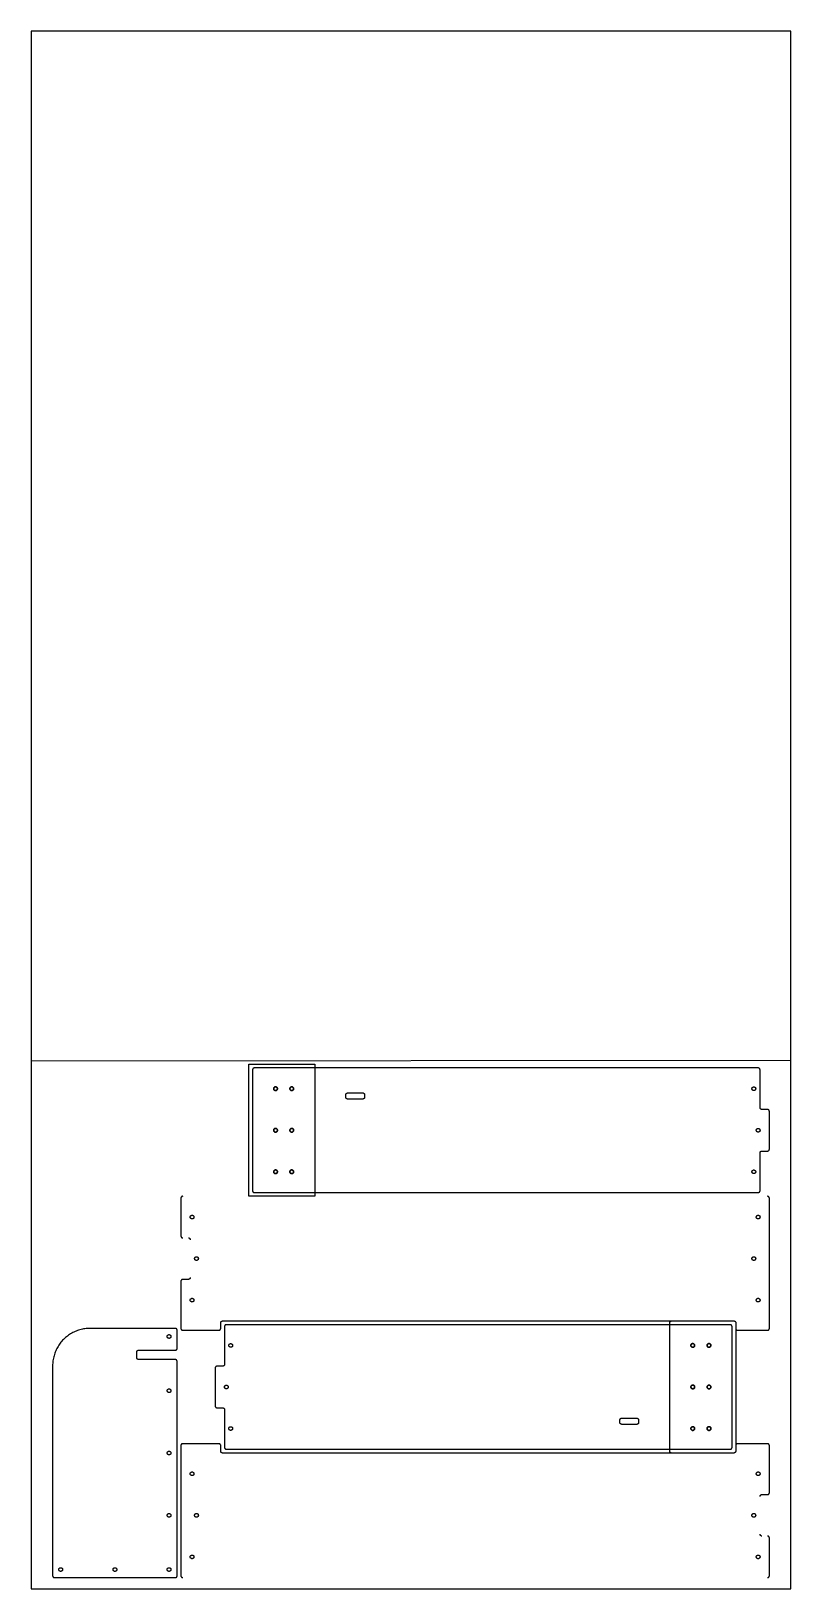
# Model space of a CAD drawing. Header units: millimetres. Extents: x -92971 to -91751, y -19136 to -16636.
import ezdxf

# ---------------------------------------------------------------- set-up
doc = ezdxf.new("R2010")
doc.units = ezdxf.units.MM
doc.header["$MEASUREMENT"] = 0
for name, color, linetype, true_color in [('Default', 18, 'Continuous', 0x000000), ('fab$CUT', 1, 'Continuous', 0xff0000), ('fab$CUT INT', 15, 'Continuous', 0xbf3f3f), ('fab$DRILL', 5, 'Continuous', 0x0000ff), ('fab$POCKET 7.5', 6, 'Continuous', 0xff00ff)]:
    doc.layers.add(name, color=color, linetype=linetype, true_color=true_color)

msp = doc.modelspace()

# ---------------------------------------------------------------- linework, layer by layer
at = {"layer": 'Default'}
for points in [[(-92971.2, -19135.9), (-91751.2, -19135.9), (-91751.2, -16635.9), (-92971.2, -16635.9), (-92971.2, -19135.9)], [(-91751.2, -18287.9), (-92971.2, -18288.8)]]:
    msp.add_lwpolyline(points, dxfattribs=at)
at = {"layer": 'fab$CUT'}
for points in [[(-92612.7, -18299.9), (-92612.8, -18299.9), (-92612.9, -18299.9), (-92613, -18299.9), (-92613.1, -18299.9), (-92613.2, -18299.9), (-92613.3, -18299.9), (-92613.4, -18300), (-92613.5, -18300), (-92613.6, -18300), (-92613.7, -18300.1), (-92613.8, -18300.1), (-92613.9, -18300.1), (-92614, -18300.2), (-92614.1, -18300.2), (-92614.2, -18300.3), (-92614.3, -18300.3), (-92614.4, -18300.4), (-92614.5, -18300.4), (-92614.5, -18300.5), (-92614.6, -18300.6), (-92614.7, -18300.6), (-92614.8, -18300.7), (-92614.8, -18300.8), (-92614.9, -18300.8), (-92615, -18300.9), (-92615, -18301), (-92615.1, -18301.1), (-92615.2, -18301.2), (-92615.2, -18301.2), (-92615.3, -18301.3), (-92615.3, -18301.4), (-92615.4, -18301.5), (-92615.4, -18301.6), (-92615.5, -18301.7), (-92615.5, -18301.8), (-92615.5, -18301.9), (-92615.6, -18302), (-92615.6, -18302.1), (-92615.6, -18302.2), (-92615.7, -18302.3), (-92615.7, -18302.4), (-92615.7, -18302.5), (-92615.7, -18302.6), (-92615.7, -18302.7), (-92615.7, -18302.8), (-92615.7, -18302.9)], [(-91803.7, -18299.9), (-92612.7, -18299.9)], [(-91800.7, -18302.9), (-91800.7, -18302.8), (-91800.7, -18302.7), (-91800.7, -18302.6), (-91800.7, -18302.5), (-91800.8, -18302.4), (-91800.8, -18302.3), (-91800.8, -18302.2), (-91800.8, -18302.1), (-91800.9, -18302), (-91800.9, -18301.9), (-91800.9, -18301.8), (-91801, -18301.7), (-91801, -18301.6), (-91801.1, -18301.5), (-91801.1, -18301.4), (-91801.2, -18301.3), (-91801.2, -18301.2), (-91801.3, -18301.2), (-91801.3, -18301.1), (-91801.4, -18301), (-91801.5, -18300.9), (-91801.5, -18300.8), (-91801.6, -18300.8), (-91801.7, -18300.7), (-91801.7, -18300.6), (-91801.8, -18300.6), (-91801.9, -18300.5), (-91802, -18300.4), (-91802.1, -18300.4), (-91802.2, -18300.3), (-91802.3, -18300.3), (-91802.3, -18300.2), (-91802.4, -18300.2), (-91802.5, -18300.1), (-91802.6, -18300.1), (-91802.7, -18300.1), (-91802.8, -18300), (-91802.9, -18300), (-91803, -18300), (-91803.1, -18299.9), (-91803.2, -18299.9), (-91803.3, -18299.9), (-91803.4, -18299.9), (-91803.5, -18299.9), (-91803.6, -18299.9), (-91803.7, -18299.9)], [(-92615.7, -18302.9), (-92615.7, -18496.9)], [(-91800.7, -18363.6), (-91800.7, -18302.9)], [(-91797.7, -18366.6), (-91797.8, -18366.6), (-91797.9, -18366.5), (-91798, -18366.5), (-91798.1, -18366.5), (-91798.2, -18366.5), (-91798.3, -18366.5), (-91798.4, -18366.5), (-91798.5, -18366.4), (-91798.6, -18366.4), (-91798.7, -18366.4), (-91798.8, -18366.3), (-91798.9, -18366.3), (-91799, -18366.3), (-91799.1, -18366.2), (-91799.2, -18366.2), (-91799.3, -18366.1), (-91799.4, -18366.1), (-91799.5, -18366), (-91799.5, -18365.9), (-91799.6, -18365.9), (-91799.7, -18365.8), (-91799.8, -18365.7), (-91799.8, -18365.7), (-91799.9, -18365.6), (-91800, -18365.5), (-91800, -18365.4), (-91800.1, -18365.4), (-91800.2, -18365.3), (-91800.2, -18365.2), (-91800.3, -18365.1), (-91800.3, -18365), (-91800.4, -18364.9), (-91800.4, -18364.8), (-91800.5, -18364.7), (-91800.5, -18364.7), (-91800.5, -18364.6), (-91800.6, -18364.5), (-91800.6, -18364.4), (-91800.6, -18364.3), (-91800.7, -18364.2), (-91800.7, -18364.1), (-91800.7, -18364), (-91800.7, -18363.9), (-91800.7, -18363.8), (-91800.7, -18363.7), (-91800.7, -18363.6)], [(-91788.7, -18366.6), (-91797.7, -18366.6)], [(-91785.7, -18369.6), (-91785.7, -18369.4), (-91785.7, -18369.3), (-91785.7, -18369.2), (-91785.7, -18369.1), (-91785.8, -18369), (-91785.8, -18368.9), (-91785.8, -18368.8), (-91785.8, -18368.7), (-91785.9, -18368.6), (-91785.9, -18368.5), (-91785.9, -18368.5), (-91786, -18368.4), (-91786, -18368.3), (-91786.1, -18368.2), (-91786.1, -18368.1), (-91786.2, -18368), (-91786.2, -18367.9), (-91786.3, -18367.8), (-91786.3, -18367.7), (-91786.4, -18367.7), (-91786.5, -18367.6), (-91786.5, -18367.5), (-91786.6, -18367.4), (-91786.7, -18367.4), (-91786.7, -18367.3), (-91786.8, -18367.2), (-91786.9, -18367.2), (-91787, -18367.1), (-91787.1, -18367), (-91787.2, -18367), (-91787.2, -18366.9), (-91787.3, -18366.9), (-91787.4, -18366.8), (-91787.5, -18366.8), (-91787.6, -18366.8), (-91787.7, -18366.7), (-91787.8, -18366.7), (-91787.9, -18366.7), (-91788, -18366.6), (-91788.1, -18366.6), (-91788.2, -18366.6), (-91788.3, -18366.6), (-91788.4, -18366.6), (-91788.5, -18366.6), (-91788.6, -18366.6), (-91788.7, -18366.6)], [(-91785.7, -18430.2), (-91785.7, -18369.6)], [(-91800.7, -18436.2), (-91800.7, -18436.1), (-91800.7, -18436), (-91800.7, -18435.9), (-91800.7, -18435.8), (-91800.7, -18435.7), (-91800.7, -18435.6), (-91800.6, -18435.5), (-91800.6, -18435.4), (-91800.6, -18435.3), (-91800.5, -18435.2), (-91800.5, -18435.1), (-91800.5, -18435), (-91800.4, -18434.9), (-91800.4, -18434.8), (-91800.3, -18434.7), (-91800.3, -18434.7), (-91800.2, -18434.6), (-91800.2, -18434.5), (-91800.1, -18434.4), (-91800, -18434.3), (-91800, -18434.2), (-91799.9, -18434.2), (-91799.8, -18434.1), (-91799.8, -18434), (-91799.7, -18434), (-91799.6, -18433.9), (-91799.5, -18433.8), (-91799.5, -18433.8), (-91799.4, -18433.7), (-91799.3, -18433.7), (-91799.2, -18433.6), (-91799.1, -18433.6), (-91799, -18433.5), (-91798.9, -18433.5), (-91798.8, -18433.4), (-91798.7, -18433.4), (-91798.6, -18433.4), (-91798.5, -18433.3), (-91798.4, -18433.3), (-91798.3, -18433.3), (-91798.2, -18433.3), (-91798.1, -18433.2), (-91798, -18433.2), (-91797.9, -18433.2), (-91797.8, -18433.2), (-91797.7, -18433.2)], [(-91800.7, -18496.9), (-91800.7, -18436.2)], [(-91797.7, -18433.2), (-91788.7, -18433.2)], [(-91788.7, -18433.2), (-91788.6, -18433.2), (-91788.5, -18433.2), (-91788.4, -18433.2), (-91788.3, -18433.2), (-91788.2, -18433.2), (-91788.1, -18433.2), (-91788, -18433.1), (-91787.9, -18433.1), (-91787.8, -18433.1), (-91787.7, -18433), (-91787.6, -18433), (-91787.5, -18433), (-91787.4, -18432.9), (-91787.3, -18432.9), (-91787.2, -18432.8), (-91787.2, -18432.8), (-91787.1, -18432.7), (-91787, -18432.7), (-91786.9, -18432.6), (-91786.8, -18432.5), (-91786.7, -18432.5), (-91786.7, -18432.4), (-91786.6, -18432.3), (-91786.5, -18432.3), (-91786.5, -18432.2), (-91786.4, -18432.1), (-91786.3, -18432), (-91786.3, -18431.9), (-91786.2, -18431.9), (-91786.2, -18431.8), (-91786.1, -18431.7), (-91786.1, -18431.6), (-91786, -18431.5), (-91786, -18431.4), (-91785.9, -18431.3), (-91785.9, -18431.2), (-91785.9, -18431.1), (-91785.8, -18431), (-91785.8, -18430.9), (-91785.8, -18430.8), (-91785.8, -18430.7), (-91785.7, -18430.6), (-91785.7, -18430.5), (-91785.7, -18430.4), (-91785.7, -18430.3), (-91785.7, -18430.2)], [(-92615.7, -18496.9), (-92615.7, -18497), (-92615.7, -18497.1), (-92615.7, -18497.2), (-92615.7, -18497.3), (-92615.7, -18497.4), (-92615.7, -18497.5), (-92615.6, -18497.6), (-92615.6, -18497.7), (-92615.6, -18497.8), (-92615.5, -18497.9), (-92615.5, -18498), (-92615.5, -18498.1), (-92615.4, -18498.2), (-92615.4, -18498.3), (-92615.3, -18498.4), (-92615.3, -18498.4), (-92615.2, -18498.5), (-92615.2, -18498.6), (-92615.1, -18498.7), (-92615, -18498.8), (-92615, -18498.9), (-92614.9, -18498.9), (-92614.8, -18499), (-92614.8, -18499.1), (-92614.7, -18499.1), (-92614.6, -18499.2), (-92614.5, -18499.3), (-92614.5, -18499.3), (-92614.4, -18499.4), (-92614.3, -18499.4), (-92614.2, -18499.5), (-92614.1, -18499.5), (-92614, -18499.6), (-92613.9, -18499.6), (-92613.8, -18499.7), (-92613.7, -18499.7), (-92613.6, -18499.7), (-92613.5, -18499.8), (-92613.4, -18499.8), (-92613.3, -18499.8), (-92613.2, -18499.8), (-92613.1, -18499.9), (-92613, -18499.9), (-92612.9, -18499.9), (-92612.8, -18499.9), (-92612.7, -18499.9)], [(-92612.7, -18499.9), (-91803.7, -18499.9)], [(-91803.7, -18499.9), (-91803.6, -18499.9), (-91803.5, -18499.9), (-91803.4, -18499.9), (-91803.3, -18499.9), (-91803.2, -18499.8), (-91803.1, -18499.8), (-91803, -18499.8), (-91802.9, -18499.8), (-91802.8, -18499.7), (-91802.7, -18499.7), (-91802.6, -18499.7), (-91802.5, -18499.6), (-91802.4, -18499.6), (-91802.3, -18499.5), (-91802.3, -18499.5), (-91802.2, -18499.4), (-91802.1, -18499.4), (-91802, -18499.3), (-91801.9, -18499.3), (-91801.8, -18499.2), (-91801.7, -18499.1), (-91801.7, -18499.1), (-91801.6, -18499), (-91801.5, -18498.9), (-91801.5, -18498.9), (-91801.4, -18498.8), (-91801.3, -18498.7), (-91801.3, -18498.6), (-91801.2, -18498.5), (-91801.2, -18498.4), (-91801.1, -18498.4), (-91801.1, -18498.3), (-91801, -18498.2), (-91801, -18498.1), (-91800.9, -18498), (-91800.9, -18497.9), (-91800.9, -18497.8), (-91800.8, -18497.7), (-91800.8, -18497.6), (-91800.8, -18497.5), (-91800.8, -18497.4), (-91800.7, -18497.3), (-91800.7, -18497.2), (-91800.7, -18497.1), (-91800.7, -18497), (-91800.7, -18496.9)], [(-92727.7, -18505.9), (-92727.8, -18505.9), (-92727.9, -18505.9), (-92728, -18505.9), (-92728.1, -18505.9), (-92728.2, -18505.9), (-92728.3, -18505.9), (-92728.4, -18506), (-92728.5, -18506), (-92728.6, -18506), (-92728.7, -18506.1), (-92728.8, -18506.1), (-92728.9, -18506.1), (-92729, -18506.2), (-92729.1, -18506.2), (-92729.2, -18506.3), (-92729.3, -18506.3), (-92729.4, -18506.4), (-92729.5, -18506.4), (-92729.5, -18506.5), (-92729.6, -18506.6), (-92729.7, -18506.6), (-92729.8, -18506.7), (-92729.8, -18506.8), (-92729.9, -18506.8), (-92730, -18506.9), (-92730, -18507), (-92730.1, -18507.1), (-92730.2, -18507.2), (-92730.2, -18507.2), (-92730.3, -18507.3), (-92730.3, -18507.4), (-92730.4, -18507.5), (-92730.4, -18507.6), (-92730.5, -18507.7), (-92730.5, -18507.8), (-92730.5, -18507.9), (-92730.6, -18508), (-92730.6, -18508.1), (-92730.6, -18508.2), (-92730.7, -18508.3), (-92730.7, -18508.4), (-92730.7, -18508.5), (-92730.7, -18508.6), (-92730.7, -18508.7), (-92730.7, -18508.8), (-92730.7, -18508.9)], [(-92730.7, -18508.9), (-92730.7, -18569.6)], [(-91785.7, -18508.9), (-91785.7, -18508.8), (-91785.7, -18508.7), (-91785.7, -18508.6), (-91785.7, -18508.5), (-91785.8, -18508.4), (-91785.8, -18508.3), (-91785.8, -18508.2), (-91785.8, -18508.1), (-91785.9, -18508), (-91785.9, -18507.9), (-91785.9, -18507.8), (-91786, -18507.7), (-91786, -18507.6), (-91786.1, -18507.5), (-91786.1, -18507.4), (-91786.2, -18507.3), (-91786.2, -18507.2), (-91786.3, -18507.2), (-91786.3, -18507.1), (-91786.4, -18507), (-91786.5, -18506.9), (-91786.5, -18506.8), (-91786.6, -18506.8), (-91786.7, -18506.7), (-91786.7, -18506.6), (-91786.8, -18506.6), (-91786.9, -18506.5), (-91787, -18506.4), (-91787.1, -18506.4), (-91787.2, -18506.3), (-91787.2, -18506.3), (-91787.3, -18506.2), (-91787.4, -18506.2), (-91787.5, -18506.1), (-91787.6, -18506.1), (-91787.7, -18506.1), (-91787.8, -18506), (-91787.9, -18506), (-91788, -18506), (-91788.1, -18505.9), (-91788.2, -18505.9), (-91788.3, -18505.9), (-91788.4, -18505.9), (-91788.5, -18505.9), (-91788.6, -18505.9), (-91788.7, -18505.9)], [(-91785.7, -18717.9), (-91785.7, -18508.9)], [(-92730.7, -18569.6), (-92730.7, -18569.7), (-92730.7, -18569.8), (-92730.7, -18569.9), (-92730.7, -18570), (-92730.7, -18570.1), (-92730.7, -18570.2), (-92730.6, -18570.3), (-92730.6, -18570.4), (-92730.6, -18570.5), (-92730.5, -18570.6), (-92730.5, -18570.7), (-92730.5, -18570.7), (-92730.4, -18570.8), (-92730.4, -18570.9), (-92730.3, -18571), (-92730.3, -18571.1), (-92730.2, -18571.2), (-92730.2, -18571.3), (-92730.1, -18571.4), (-92730, -18571.4), (-92730, -18571.5), (-92729.9, -18571.6), (-92729.8, -18571.7), (-92729.8, -18571.7), (-92729.7, -18571.8), (-92729.6, -18571.9), (-92729.5, -18571.9), (-92729.5, -18572), (-92729.4, -18572.1), (-92729.3, -18572.1), (-92729.2, -18572.2), (-92729.1, -18572.2), (-92729, -18572.3), (-92728.9, -18572.3), (-92728.8, -18572.3), (-92728.7, -18572.4), (-92728.6, -18572.4), (-92728.5, -18572.4), (-92728.4, -18572.5), (-92728.3, -18572.5), (-92728.2, -18572.5), (-92728.1, -18572.5), (-92728, -18572.5), (-92727.9, -18572.5), (-92727.8, -18572.6), (-92727.7, -18572.6)], [(-92718.7, -18572.6), (-92718.6, -18572.6), (-92718.5, -18572.6), (-92718.4, -18572.6), (-92718.3, -18572.6), (-92718.2, -18572.6), (-92718.1, -18572.6), (-92718, -18572.6), (-92717.9, -18572.7), (-92717.8, -18572.7), (-92717.7, -18572.7), (-92717.6, -18572.8), (-92717.5, -18572.8), (-92717.4, -18572.8), (-92717.3, -18572.9), (-92717.2, -18572.9), (-92717.2, -18573), (-92717.1, -18573), (-92717, -18573.1), (-92716.9, -18573.2), (-92716.8, -18573.2), (-92716.7, -18573.3), (-92716.7, -18573.4), (-92716.6, -18573.4), (-92716.5, -18573.5), (-92716.5, -18573.6), (-92716.4, -18573.7), (-92716.3, -18573.7), (-92716.3, -18573.8), (-92716.2, -18573.9), (-92716.2, -18574), (-92716.1, -18574.1), (-92716.1, -18574.2), (-92716, -18574.3), (-92716, -18574.4), (-92715.9, -18574.5), (-92715.9, -18574.5), (-92715.9, -18574.6), (-92715.8, -18574.7), (-92715.8, -18574.8), (-92715.8, -18574.9), (-92715.8, -18575), (-92715.7, -18575.1), (-92715.7, -18575.2), (-92715.7, -18575.3), (-92715.7, -18575.4), (-92715.7, -18575.6)], [(-92727.7, -18639.2), (-92727.8, -18639.2), (-92727.9, -18639.2), (-92728, -18639.2), (-92728.1, -18639.2), (-92728.2, -18639.3), (-92728.3, -18639.3), (-92728.4, -18639.3), (-92728.5, -18639.3), (-92728.6, -18639.4), (-92728.7, -18639.4), (-92728.8, -18639.4), (-92728.9, -18639.5), (-92729, -18639.5), (-92729.1, -18639.6), (-92729.2, -18639.6), (-92729.3, -18639.7), (-92729.4, -18639.7), (-92729.5, -18639.8), (-92729.5, -18639.8), (-92729.6, -18639.9), (-92729.7, -18640), (-92729.8, -18640), (-92729.8, -18640.1), (-92729.9, -18640.2), (-92730, -18640.2), (-92730, -18640.3), (-92730.1, -18640.4), (-92730.2, -18640.5), (-92730.2, -18640.6), (-92730.3, -18640.7), (-92730.3, -18640.7), (-92730.4, -18640.8), (-92730.4, -18640.9), (-92730.5, -18641), (-92730.5, -18641.1), (-92730.5, -18641.2), (-92730.6, -18641.3), (-92730.6, -18641.4), (-92730.6, -18641.5), (-92730.7, -18641.6), (-92730.7, -18641.7), (-92730.7, -18641.8), (-92730.7, -18641.9), (-92730.7, -18642), (-92730.7, -18642.1), (-92730.7, -18642.2)], [(-92730.7, -18642.2), (-92730.7, -18717.9)], [(-92718.7, -18639.2), (-92727.7, -18639.2)], [(-92715.7, -18636.2), (-92715.7, -18636.3), (-92715.7, -18636.4), (-92715.7, -18636.5), (-92715.7, -18636.6), (-92715.8, -18636.7), (-92715.8, -18636.8), (-92715.8, -18636.9), (-92715.8, -18637), (-92715.9, -18637.1), (-92715.9, -18637.2), (-92715.9, -18637.3), (-92716, -18637.4), (-92716, -18637.5), (-92716.1, -18637.6), (-92716.1, -18637.7), (-92716.2, -18637.8), (-92716.2, -18637.9), (-92716.3, -18637.9), (-92716.3, -18638), (-92716.4, -18638.1), (-92716.5, -18638.2), (-92716.5, -18638.3), (-92716.6, -18638.3), (-92716.7, -18638.4), (-92716.7, -18638.5), (-92716.8, -18638.5), (-92716.9, -18638.6), (-92717, -18638.7), (-92717.1, -18638.7), (-92717.2, -18638.8), (-92717.2, -18638.8), (-92717.3, -18638.9), (-92717.4, -18638.9), (-92717.5, -18639), (-92717.6, -18639), (-92717.7, -18639), (-92717.8, -18639.1), (-92717.9, -18639.1), (-92718, -18639.1), (-92718.1, -18639.2), (-92718.2, -18639.2), (-92718.3, -18639.2), (-92718.4, -18639.2), (-92718.5, -18639.2), (-92718.6, -18639.2), (-92718.7, -18639.2)], [(-92876.7, -18717.9), (-92878.8, -18717.9), (-92880.8, -18718), (-92882.9, -18718.2), (-92884.9, -18718.4), (-92886.9, -18718.8), (-92888.9, -18719.1), (-92890.9, -18719.6), (-92892.9, -18720.1), (-92894.9, -18720.7), (-92896.8, -18721.4), (-92898.7, -18722.1), (-92900.6, -18722.9), (-92902.5, -18723.7), (-92904.3, -18724.6), (-92906.1, -18725.6), (-92907.9, -18726.6), (-92909.6, -18727.7), (-92911.3, -18728.9), (-92913, -18730.1), (-92914.6, -18731.3), (-92916.2, -18732.7), (-92917.7, -18734), (-92919.1, -18735.5), (-92920.6, -18736.9), (-92921.9, -18738.5), (-92923.3, -18740), (-92924.5, -18741.6), (-92925.7, -18743.3), (-92926.9, -18745), (-92928, -18746.7), (-92929, -18748.5), (-92930, -18750.3), (-92930.9, -18752.1), (-92931.8, -18754), (-92932.5, -18755.9), (-92933.3, -18757.8), (-92933.9, -18759.7), (-92934.5, -18761.7), (-92935, -18763.7), (-92935.5, -18765.7), (-92935.8, -18767.7), (-92936.2, -18769.7), (-92936.4, -18771.7), (-92936.6, -18773.8), (-92936.7, -18775.8), (-92936.7, -18777.9)], [(-92739.7, -18717.9), (-92876.7, -18717.9)], [(-92736.7, -18720.9), (-92736.7, -18720.8), (-92736.7, -18720.7), (-92736.7, -18720.6), (-92736.7, -18720.5), (-92736.8, -18720.4), (-92736.8, -18720.3), (-92736.8, -18720.2), (-92736.8, -18720.1), (-92736.9, -18720), (-92736.9, -18719.9), (-92736.9, -18719.8), (-92737, -18719.7), (-92737, -18719.6), (-92737.1, -18719.5), (-92737.1, -18719.4), (-92737.2, -18719.3), (-92737.2, -18719.2), (-92737.3, -18719.2), (-92737.3, -18719.1), (-92737.4, -18719), (-92737.5, -18718.9), (-92737.5, -18718.8), (-92737.6, -18718.8), (-92737.7, -18718.7), (-92737.7, -18718.6), (-92737.8, -18718.6), (-92737.9, -18718.5), (-92738, -18718.4), (-92738.1, -18718.4), (-92738.2, -18718.3), (-92738.2, -18718.3), (-92738.3, -18718.2), (-92738.4, -18718.2), (-92738.5, -18718.1), (-92738.6, -18718.1), (-92738.7, -18718.1), (-92738.8, -18718), (-92738.9, -18718), (-92739, -18718), (-92739.1, -18717.9), (-92739.2, -18717.9), (-92739.3, -18717.9), (-92739.4, -18717.9), (-92739.5, -18717.9), (-92739.6, -18717.9), (-92739.7, -18717.9)], [(-92736.7, -18749.9), (-92736.7, -18720.9)], [(-92730.7, -18717.9), (-92730.7, -18718), (-92730.7, -18718.1), (-92730.7, -18718.2), (-92730.7, -18718.3), (-92730.7, -18718.4), (-92730.7, -18718.5), (-92730.6, -18718.6), (-92730.6, -18718.7), (-92730.6, -18718.8), (-92730.5, -18718.9), (-92730.5, -18719), (-92730.5, -18719.1), (-92730.4, -18719.2), (-92730.4, -18719.3), (-92730.3, -18719.4), (-92730.3, -18719.4), (-92730.2, -18719.5), (-92730.2, -18719.6), (-92730.1, -18719.7), (-92730, -18719.8), (-92730, -18719.9), (-92729.9, -18719.9), (-92729.8, -18720), (-92729.8, -18720.1), (-92729.7, -18720.1), (-92729.6, -18720.2), (-92729.5, -18720.3), (-92729.5, -18720.3), (-92729.4, -18720.4), (-92729.3, -18720.4), (-92729.2, -18720.5), (-92729.1, -18720.5), (-92729, -18720.6), (-92728.9, -18720.6), (-92728.8, -18720.7), (-92728.7, -18720.7), (-92728.6, -18720.7), (-92728.5, -18720.8), (-92728.4, -18720.8), (-92728.3, -18720.8), (-92728.2, -18720.8), (-92728.1, -18720.9), (-92728, -18720.9), (-92727.9, -18720.9), (-92727.8, -18720.9), (-92727.7, -18720.9)], [(-92727.7, -18720.9), (-92669.7, -18720.9)], [(-92669.7, -18720.9), (-92669.6, -18720.9), (-92669.5, -18720.9), (-92669.4, -18720.9), (-92669.3, -18720.9), (-92669.2, -18720.8), (-92669.1, -18720.8), (-92669, -18720.8), (-92668.9, -18720.8), (-92668.8, -18720.7), (-92668.7, -18720.7), (-92668.6, -18720.7), (-92668.5, -18720.6), (-92668.4, -18720.6), (-92668.3, -18720.5), (-92668.2, -18720.5), (-92668.2, -18720.4), (-92668.1, -18720.4), (-92668, -18720.3), (-92667.9, -18720.3), (-92667.8, -18720.2), (-92667.7, -18720.1), (-92667.7, -18720.1), (-92667.6, -18720), (-92667.5, -18719.9), (-92667.5, -18719.9), (-92667.4, -18719.8), (-92667.3, -18719.7), (-92667.3, -18719.6), (-92667.2, -18719.5), (-92667.2, -18719.4), (-92667.1, -18719.4), (-92667.1, -18719.3), (-92667, -18719.2), (-92667, -18719.1), (-92666.9, -18719), (-92666.9, -18718.9), (-92666.9, -18718.8), (-92666.8, -18718.7), (-92666.8, -18718.6), (-92666.8, -18718.5), (-92666.8, -18718.4), (-92666.7, -18718.3), (-92666.7, -18718.2), (-92666.7, -18718.1), (-92666.7, -18718), (-92666.7, -18717.9)], [(-92666.7, -18708.9), (-92666.7, -18708.8), (-92666.7, -18708.7), (-92666.7, -18708.6), (-92666.7, -18708.5), (-92666.7, -18708.4), (-92666.7, -18708.3), (-92666.6, -18708.2), (-92666.6, -18708.1), (-92666.6, -18708), (-92666.5, -18707.9), (-92666.5, -18707.8), (-92666.5, -18707.7), (-92666.4, -18707.6), (-92666.4, -18707.5), (-92666.3, -18707.4), (-92666.3, -18707.3), (-92666.2, -18707.2), (-92666.2, -18707.2), (-92666.1, -18707.1), (-92666, -18707), (-92666, -18706.9), (-92665.9, -18706.8), (-92665.8, -18706.8), (-92665.8, -18706.7), (-92665.7, -18706.6), (-92665.6, -18706.6), (-92665.5, -18706.5), (-92665.4, -18706.4), (-92665.4, -18706.4), (-92665.3, -18706.3), (-92665.2, -18706.3), (-92665.1, -18706.2), (-92665, -18706.2), (-92664.9, -18706.1), (-92664.8, -18706.1), (-92664.7, -18706.1), (-92664.6, -18706), (-92664.5, -18706), (-92664.4, -18706), (-92664.3, -18705.9), (-92664.2, -18705.9), (-92664.1, -18705.9), (-92664, -18705.9), (-92663.9, -18705.9), (-92663.8, -18705.9), (-92663.7, -18705.9)], [(-92666.7, -18717.9), (-92666.7, -18708.9)], [(-92663.7, -18705.9), (-91842.7, -18705.9)], [(-92657.7, -18711.9), (-92657.8, -18711.9), (-92657.9, -18711.9), (-92658, -18711.9), (-92658.1, -18711.9), (-92658.2, -18711.9), (-92658.3, -18711.9), (-92658.4, -18712), (-92658.5, -18712), (-92658.6, -18712), (-92658.7, -18712.1), (-92658.8, -18712.1), (-92658.9, -18712.1), (-92659, -18712.2), (-92659.1, -18712.2), (-92659.2, -18712.3), (-92659.3, -18712.3), (-92659.4, -18712.4), (-92659.4, -18712.4), (-92659.5, -18712.5), (-92659.6, -18712.6), (-92659.7, -18712.6), (-92659.8, -18712.7), (-92659.8, -18712.8), (-92659.9, -18712.8), (-92660, -18712.9), (-92660, -18713), (-92660.1, -18713.1), (-92660.2, -18713.2), (-92660.2, -18713.2), (-92660.3, -18713.3), (-92660.3, -18713.4), (-92660.4, -18713.5), (-92660.4, -18713.6), (-92660.5, -18713.7), (-92660.5, -18713.8), (-92660.5, -18713.9), (-92660.6, -18714), (-92660.6, -18714.1), (-92660.6, -18714.2), (-92660.7, -18714.3), (-92660.7, -18714.4), (-92660.7, -18714.5), (-92660.7, -18714.6), (-92660.7, -18714.7), (-92660.7, -18714.8), (-92660.7, -18714.9)], [(-92660.7, -18714.9), (-92660.7, -18775.6)], [(-91848.7, -18711.9), (-92657.7, -18711.9)], [(-91845.7, -18714.9), (-91845.7, -18714.8), (-91845.7, -18714.7), (-91845.7, -18714.6), (-91845.7, -18714.5), (-91845.8, -18714.4), (-91845.8, -18714.3), (-91845.8, -18714.2), (-91845.8, -18714.1), (-91845.9, -18714), (-91845.9, -18713.9), (-91845.9, -18713.8), (-91846, -18713.7), (-91846, -18713.6), (-91846.1, -18713.5), (-91846.1, -18713.4), (-91846.2, -18713.3), (-91846.2, -18713.2), (-91846.3, -18713.2), (-91846.3, -18713.1), (-91846.4, -18713), (-91846.5, -18712.9), (-91846.5, -18712.8), (-91846.6, -18712.8), (-91846.7, -18712.7), (-91846.7, -18712.6), (-91846.8, -18712.6), (-91846.9, -18712.5), (-91847, -18712.4), (-91847.1, -18712.4), (-91847.2, -18712.3), (-91847.2, -18712.3), (-91847.3, -18712.2), (-91847.4, -18712.2), (-91847.5, -18712.1), (-91847.6, -18712.1), (-91847.7, -18712.1), (-91847.8, -18712), (-91847.9, -18712), (-91848, -18712), (-91848.1, -18711.9), (-91848.2, -18711.9), (-91848.3, -18711.9), (-91848.4, -18711.9), (-91848.5, -18711.9), (-91848.6, -18711.9), (-91848.7, -18711.9)], [(-91845.7, -18908.9), (-91845.7, -18714.9)], [(-91842.7, -18705.9), (-91842.6, -18705.9), (-91842.5, -18705.9), (-91842.4, -18705.9), (-91842.3, -18705.9), (-91842.2, -18705.9), (-91842.1, -18705.9), (-91842, -18706), (-91841.9, -18706), (-91841.8, -18706), (-91841.7, -18706.1), (-91841.6, -18706.1), (-91841.5, -18706.1), (-91841.4, -18706.2), (-91841.3, -18706.2), (-91841.2, -18706.3), (-91841.2, -18706.3), (-91841.1, -18706.4), (-91841, -18706.4), (-91840.9, -18706.5), (-91840.8, -18706.6), (-91840.7, -18706.6), (-91840.7, -18706.7), (-91840.6, -18706.8), (-91840.5, -18706.8), (-91840.5, -18706.9), (-91840.4, -18707), (-91840.3, -18707.1), (-91840.3, -18707.2), (-91840.2, -18707.2), (-91840.2, -18707.3), (-91840.1, -18707.4), (-91840.1, -18707.5), (-91840, -18707.6), (-91840, -18707.7), (-91839.9, -18707.8), (-91839.9, -18707.9), (-91839.9, -18708), (-91839.8, -18708.1), (-91839.8, -18708.2), (-91839.8, -18708.3), (-91839.8, -18708.4), (-91839.7, -18708.5), (-91839.7, -18708.6), (-91839.7, -18708.7), (-91839.7, -18708.8), (-91839.7, -18708.9)], [(-91839.7, -18708.9), (-91839.7, -18717.9)], [(-91839.7, -18717.9), (-91839.7, -18718), (-91839.7, -18718.1), (-91839.7, -18718.2), (-91839.7, -18718.3), (-91839.7, -18718.4), (-91839.7, -18718.5), (-91839.6, -18718.6), (-91839.6, -18718.7), (-91839.6, -18718.8), (-91839.5, -18718.9), (-91839.5, -18719), (-91839.5, -18719.1), (-91839.4, -18719.2), (-91839.4, -18719.3), (-91839.3, -18719.4), (-91839.3, -18719.4), (-91839.2, -18719.5), (-91839.2, -18719.6), (-91839.1, -18719.7), (-91839, -18719.8), (-91839, -18719.9), (-91838.9, -18719.9), (-91838.8, -18720), (-91838.8, -18720.1), (-91838.7, -18720.1), (-91838.6, -18720.2), (-91838.5, -18720.3), (-91838.4, -18720.3), (-91838.4, -18720.4), (-91838.3, -18720.4), (-91838.2, -18720.5), (-91838.1, -18720.5), (-91838, -18720.6), (-91837.9, -18720.6), (-91837.8, -18720.7), (-91837.7, -18720.7), (-91837.6, -18720.7), (-91837.5, -18720.8), (-91837.4, -18720.8), (-91837.3, -18720.8), (-91837.2, -18720.8), (-91837.1, -18720.9), (-91837, -18720.9), (-91836.9, -18720.9), (-91836.8, -18720.9), (-91836.7, -18720.9)], [(-91836.7, -18720.9), (-91788.7, -18720.9)], [(-91788.7, -18720.9), (-91788.6, -18720.9), (-91788.5, -18720.9), (-91788.4, -18720.9), (-91788.3, -18720.9), (-91788.2, -18720.8), (-91788.1, -18720.8), (-91788, -18720.8), (-91787.9, -18720.8), (-91787.8, -18720.7), (-91787.7, -18720.7), (-91787.6, -18720.7), (-91787.5, -18720.6), (-91787.4, -18720.6), (-91787.3, -18720.5), (-91787.2, -18720.5), (-91787.2, -18720.4), (-91787.1, -18720.4), (-91787, -18720.3), (-91786.9, -18720.3), (-91786.8, -18720.2), (-91786.7, -18720.1), (-91786.7, -18720.1), (-91786.6, -18720), (-91786.5, -18719.9), (-91786.5, -18719.9), (-91786.4, -18719.8), (-91786.3, -18719.7), (-91786.3, -18719.6), (-91786.2, -18719.5), (-91786.2, -18719.4), (-91786.1, -18719.4), (-91786.1, -18719.3), (-91786, -18719.2), (-91786, -18719.1), (-91785.9, -18719), (-91785.9, -18718.9), (-91785.9, -18718.8), (-91785.8, -18718.7), (-91785.8, -18718.6), (-91785.8, -18718.5), (-91785.8, -18718.4), (-91785.7, -18718.3), (-91785.7, -18718.2), (-91785.7, -18718.1), (-91785.7, -18718), (-91785.7, -18717.9)], [(-92739.7, -18752.9), (-92739.6, -18752.9), (-92739.5, -18752.9), (-92739.4, -18752.9), (-92739.3, -18752.9), (-92739.2, -18752.8), (-92739.1, -18752.8), (-92739, -18752.8), (-92738.9, -18752.8), (-92738.8, -18752.7), (-92738.7, -18752.7), (-92738.6, -18752.7), (-92738.5, -18752.6), (-92738.4, -18752.6), (-92738.3, -18752.5), (-92738.2, -18752.5), (-92738.2, -18752.4), (-92738.1, -18752.4), (-92738, -18752.3), (-92737.9, -18752.3), (-92737.8, -18752.2), (-92737.7, -18752.1), (-92737.7, -18752.1), (-92737.6, -18752), (-92737.5, -18751.9), (-92737.5, -18751.9), (-92737.4, -18751.8), (-92737.3, -18751.7), (-92737.3, -18751.6), (-92737.2, -18751.5), (-92737.2, -18751.4), (-92737.1, -18751.4), (-92737.1, -18751.3), (-92737, -18751.2), (-92737, -18751.1), (-92736.9, -18751), (-92736.9, -18750.9), (-92736.9, -18750.8), (-92736.8, -18750.7), (-92736.8, -18750.6), (-92736.8, -18750.5), (-92736.8, -18750.4), (-92736.7, -18750.3), (-92736.7, -18750.2), (-92736.7, -18750.1), (-92736.7, -18750), (-92736.7, -18749.9)], [(-92801.7, -18755.9), (-92801.7, -18755.8), (-92801.7, -18755.7), (-92801.7, -18755.6), (-92801.7, -18755.5), (-92801.7, -18755.4), (-92801.7, -18755.3), (-92801.6, -18755.2), (-92801.6, -18755.1), (-92801.6, -18755), (-92801.5, -18754.9), (-92801.5, -18754.8), (-92801.5, -18754.7), (-92801.4, -18754.6), (-92801.4, -18754.5), (-92801.3, -18754.4), (-92801.3, -18754.3), (-92801.2, -18754.2), (-92801.2, -18754.2), (-92801.1, -18754.1), (-92801, -18754), (-92801, -18753.9), (-92800.9, -18753.8), (-92800.8, -18753.8), (-92800.8, -18753.7), (-92800.7, -18753.6), (-92800.6, -18753.6), (-92800.5, -18753.5), (-92800.5, -18753.4), (-92800.4, -18753.4), (-92800.3, -18753.3), (-92800.2, -18753.3), (-92800.1, -18753.2), (-92800, -18753.2), (-92799.9, -18753.1), (-92799.8, -18753.1), (-92799.7, -18753.1), (-92799.6, -18753), (-92799.5, -18753), (-92799.4, -18753), (-92799.3, -18752.9), (-92799.2, -18752.9), (-92799.1, -18752.9), (-92799, -18752.9), (-92798.9, -18752.9), (-92798.8, -18752.9), (-92798.7, -18752.9)], [(-92801.7, -18764.9), (-92801.7, -18755.9)], [(-92798.7, -18767.9), (-92798.8, -18767.9), (-92798.9, -18767.9), (-92799, -18767.9), (-92799.1, -18767.9), (-92799.2, -18767.8), (-92799.3, -18767.8), (-92799.4, -18767.8), (-92799.5, -18767.8), (-92799.6, -18767.7), (-92799.7, -18767.7), (-92799.8, -18767.7), (-92799.9, -18767.6), (-92800, -18767.6), (-92800.1, -18767.5), (-92800.2, -18767.5), (-92800.3, -18767.4), (-92800.4, -18767.4), (-92800.5, -18767.3), (-92800.5, -18767.3), (-92800.6, -18767.2), (-92800.7, -18767.1), (-92800.8, -18767.1), (-92800.8, -18767), (-92800.9, -18766.9), (-92801, -18766.9), (-92801, -18766.8), (-92801.1, -18766.7), (-92801.2, -18766.6), (-92801.2, -18766.5), (-92801.3, -18766.4), (-92801.3, -18766.4), (-92801.4, -18766.3), (-92801.4, -18766.2), (-92801.5, -18766.1), (-92801.5, -18766), (-92801.5, -18765.9), (-92801.6, -18765.8), (-92801.6, -18765.7), (-92801.6, -18765.6), (-92801.7, -18765.5), (-92801.7, -18765.4), (-92801.7, -18765.3), (-92801.7, -18765.2), (-92801.7, -18765.1), (-92801.7, -18765), (-92801.7, -18764.9)], [(-92798.7, -18752.9), (-92739.7, -18752.9)], [(-92739.7, -18767.9), (-92798.7, -18767.9)], [(-92736.7, -18770.9), (-92736.7, -18770.8), (-92736.7, -18770.7), (-92736.7, -18770.6), (-92736.7, -18770.5), (-92736.8, -18770.4), (-92736.8, -18770.3), (-92736.8, -18770.2), (-92736.8, -18770.1), (-92736.9, -18770), (-92736.9, -18769.9), (-92736.9, -18769.8), (-92737, -18769.7), (-92737, -18769.6), (-92737.1, -18769.5), (-92737.1, -18769.4), (-92737.2, -18769.3), (-92737.2, -18769.2), (-92737.3, -18769.2), (-92737.3, -18769.1), (-92737.4, -18769), (-92737.5, -18768.9), (-92737.5, -18768.8), (-92737.6, -18768.8), (-92737.7, -18768.7), (-92737.7, -18768.6), (-92737.8, -18768.6), (-92737.9, -18768.5), (-92738, -18768.4), (-92738.1, -18768.4), (-92738.2, -18768.3), (-92738.2, -18768.3), (-92738.3, -18768.2), (-92738.4, -18768.2), (-92738.5, -18768.1), (-92738.6, -18768.1), (-92738.7, -18768.1), (-92738.8, -18768), (-92738.9, -18768), (-92739, -18768), (-92739.1, -18767.9), (-92739.2, -18767.9), (-92739.3, -18767.9), (-92739.4, -18767.9), (-92739.5, -18767.9), (-92739.6, -18767.9), (-92739.7, -18767.9)], [(-92736.7, -19114.9), (-92736.7, -18770.9)], [(-92936.7, -18777.9), (-92936.7, -19114.9)], [(-92672.7, -18778.6), (-92672.8, -18778.6), (-92672.9, -18778.6), (-92673, -18778.6), (-92673.1, -18778.6), (-92673.2, -18778.6), (-92673.3, -18778.6), (-92673.4, -18778.6), (-92673.5, -18778.7), (-92673.6, -18778.7), (-92673.7, -18778.7), (-92673.8, -18778.8), (-92673.9, -18778.8), (-92674, -18778.8), (-92674.1, -18778.9), (-92674.2, -18778.9), (-92674.3, -18779), (-92674.4, -18779), (-92674.4, -18779.1), (-92674.5, -18779.2), (-92674.6, -18779.2), (-92674.7, -18779.3), (-92674.8, -18779.4), (-92674.8, -18779.4), (-92674.9, -18779.5), (-92675, -18779.6), (-92675, -18779.7), (-92675.1, -18779.7), (-92675.2, -18779.8), (-92675.2, -18779.9), (-92675.3, -18780), (-92675.3, -18780.1), (-92675.4, -18780.2), (-92675.4, -18780.3), (-92675.5, -18780.4), (-92675.5, -18780.5), (-92675.5, -18780.5), (-92675.6, -18780.6), (-92675.6, -18780.7), (-92675.6, -18780.8), (-92675.7, -18780.9), (-92675.7, -18781), (-92675.7, -18781.1), (-92675.7, -18781.2), (-92675.7, -18781.3), (-92675.7, -18781.4), (-92675.7, -18781.6)], [(-92675.7, -18781.6), (-92675.7, -18842.2)], [(-92663.7, -18778.6), (-92672.7, -18778.6)], [(-92660.7, -18775.6), (-92660.7, -18775.7), (-92660.7, -18775.8), (-92660.7, -18775.9), (-92660.7, -18776), (-92660.8, -18776.1), (-92660.8, -18776.2), (-92660.8, -18776.3), (-92660.8, -18776.4), (-92660.9, -18776.5), (-92660.9, -18776.6), (-92660.9, -18776.7), (-92661, -18776.7), (-92661, -18776.8), (-92661.1, -18776.9), (-92661.1, -18777), (-92661.2, -18777.1), (-92661.2, -18777.2), (-92661.3, -18777.3), (-92661.3, -18777.4), (-92661.4, -18777.4), (-92661.5, -18777.5), (-92661.5, -18777.6), (-92661.6, -18777.7), (-92661.7, -18777.7), (-92661.7, -18777.8), (-92661.8, -18777.9), (-92661.9, -18777.9), (-92662, -18778), (-92662.1, -18778.1), (-92662.2, -18778.1), (-92662.2, -18778.2), (-92662.3, -18778.2), (-92662.4, -18778.3), (-92662.5, -18778.3), (-92662.6, -18778.3), (-92662.7, -18778.4), (-92662.8, -18778.4), (-92662.9, -18778.4), (-92663, -18778.5), (-92663.1, -18778.5), (-92663.2, -18778.5), (-92663.3, -18778.5), (-92663.4, -18778.5), (-92663.5, -18778.5), (-92663.6, -18778.6), (-92663.7, -18778.6)], [(-92675.7, -18842.2), (-92675.7, -18842.3), (-92675.7, -18842.4), (-92675.7, -18842.5), (-92675.7, -18842.6), (-92675.7, -18842.7), (-92675.7, -18842.8), (-92675.6, -18842.9), (-92675.6, -18843), (-92675.6, -18843.1), (-92675.5, -18843.2), (-92675.5, -18843.3), (-92675.5, -18843.4), (-92675.4, -18843.5), (-92675.4, -18843.6), (-92675.3, -18843.7), (-92675.3, -18843.8), (-92675.2, -18843.9), (-92675.2, -18843.9), (-92675.1, -18844), (-92675, -18844.1), (-92675, -18844.2), (-92674.9, -18844.3), (-92674.8, -18844.3), (-92674.8, -18844.4), (-92674.7, -18844.5), (-92674.6, -18844.5), (-92674.5, -18844.6), (-92674.4, -18844.7), (-92674.4, -18844.7), (-92674.3, -18844.8), (-92674.2, -18844.8), (-92674.1, -18844.9), (-92674, -18844.9), (-92673.9, -18845), (-92673.8, -18845), (-92673.7, -18845), (-92673.6, -18845.1), (-92673.5, -18845.1), (-92673.4, -18845.1), (-92673.3, -18845.2), (-92673.2, -18845.2), (-92673.1, -18845.2), (-92673, -18845.2), (-92672.9, -18845.2), (-92672.8, -18845.2), (-92672.7, -18845.2)], [(-92672.7, -18845.2), (-92663.7, -18845.2)], [(-92663.7, -18845.2), (-92663.6, -18845.2), (-92663.5, -18845.2), (-92663.4, -18845.2), (-92663.3, -18845.2), (-92663.2, -18845.3), (-92663.1, -18845.3), (-92663, -18845.3), (-92662.9, -18845.3), (-92662.8, -18845.4), (-92662.7, -18845.4), (-92662.6, -18845.4), (-92662.5, -18845.5), (-92662.4, -18845.5), (-92662.3, -18845.6), (-92662.2, -18845.6), (-92662.2, -18845.7), (-92662.1, -18845.7), (-92662, -18845.8), (-92661.9, -18845.8), (-92661.8, -18845.9), (-92661.7, -18846), (-92661.7, -18846), (-92661.6, -18846.1), (-92661.5, -18846.2), (-92661.5, -18846.2), (-92661.4, -18846.3), (-92661.3, -18846.4), (-92661.3, -18846.5), (-92661.2, -18846.6), (-92661.2, -18846.7), (-92661.1, -18846.7), (-92661.1, -18846.8), (-92661, -18846.9), (-92661, -18847), (-92660.9, -18847.1), (-92660.9, -18847.2), (-92660.9, -18847.3), (-92660.8, -18847.4), (-92660.8, -18847.5), (-92660.8, -18847.6), (-92660.8, -18847.7), (-92660.7, -18847.8), (-92660.7, -18847.9), (-92660.7, -18848), (-92660.7, -18848.1), (-92660.7, -18848.2)], [(-92660.7, -18848.2), (-92660.7, -18908.9)], [(-92727.7, -18902.9), (-92727.8, -18902.9), (-92727.9, -18902.9), (-92728, -18902.9), (-92728.1, -18902.9), (-92728.2, -18902.9), (-92728.3, -18902.9), (-92728.4, -18903), (-92728.5, -18903), (-92728.6, -18903), (-92728.7, -18903.1), (-92728.8, -18903.1), (-92728.9, -18903.1), (-92729, -18903.2), (-92729.1, -18903.2), (-92729.2, -18903.3), (-92729.3, -18903.3), (-92729.4, -18903.4), (-92729.5, -18903.4), (-92729.5, -18903.5), (-92729.6, -18903.6), (-92729.7, -18903.6), (-92729.8, -18903.7), (-92729.8, -18903.8), (-92729.9, -18903.8), (-92730, -18903.9), (-92730, -18904), (-92730.1, -18904.1), (-92730.2, -18904.2), (-92730.2, -18904.2), (-92730.3, -18904.3), (-92730.3, -18904.4), (-92730.4, -18904.5), (-92730.4, -18904.6), (-92730.5, -18904.7), (-92730.5, -18904.8), (-92730.5, -18904.9), (-92730.6, -18905), (-92730.6, -18905.1), (-92730.6, -18905.2), (-92730.7, -18905.3), (-92730.7, -18905.4), (-92730.7, -18905.5), (-92730.7, -18905.6), (-92730.7, -18905.7), (-92730.7, -18905.8), (-92730.7, -18905.9)], [(-92730.7, -18905.9), (-92730.7, -19114.9)], [(-92669.7, -18902.9), (-92727.7, -18902.9)], [(-92666.7, -18905.9), (-92666.7, -18905.8), (-92666.7, -18905.7), (-92666.7, -18905.6), (-92666.7, -18905.5), (-92666.8, -18905.4), (-92666.8, -18905.3), (-92666.8, -18905.2), (-92666.8, -18905.1), (-92666.9, -18905), (-92666.9, -18904.9), (-92666.9, -18904.8), (-92667, -18904.7), (-92667, -18904.6), (-92667.1, -18904.5), (-92667.1, -18904.4), (-92667.2, -18904.3), (-92667.2, -18904.2), (-92667.3, -18904.2), (-92667.3, -18904.1), (-92667.4, -18904), (-92667.5, -18903.9), (-92667.5, -18903.8), (-92667.6, -18903.8), (-92667.7, -18903.7), (-92667.7, -18903.6), (-92667.8, -18903.6), (-92667.9, -18903.5), (-92668, -18903.4), (-92668.1, -18903.4), (-92668.2, -18903.3), (-92668.2, -18903.3), (-92668.3, -18903.2), (-92668.4, -18903.2), (-92668.5, -18903.1), (-92668.6, -18903.1), (-92668.7, -18903.1), (-92668.8, -18903), (-92668.9, -18903), (-92669, -18903), (-92669.1, -18902.9), (-92669.2, -18902.9), (-92669.3, -18902.9), (-92669.4, -18902.9), (-92669.5, -18902.9), (-92669.6, -18902.9), (-92669.7, -18902.9)], [(-92666.7, -18914.9), (-92666.7, -18905.9)], [(-92663.7, -18917.9), (-92663.8, -18917.9), (-92663.9, -18917.9), (-92664, -18917.9), (-92664.1, -18917.9), (-92664.2, -18917.8), (-92664.3, -18917.8), (-92664.4, -18917.8), (-92664.5, -18917.8), (-92664.6, -18917.7), (-92664.7, -18917.7), (-92664.8, -18917.7), (-92664.9, -18917.6), (-92665, -18917.6), (-92665.1, -18917.5), (-92665.2, -18917.5), (-92665.3, -18917.4), (-92665.4, -18917.4), (-92665.4, -18917.3), (-92665.5, -18917.3), (-92665.6, -18917.2), (-92665.7, -18917.1), (-92665.8, -18917.1), (-92665.8, -18917), (-92665.9, -18916.9), (-92666, -18916.9), (-92666, -18916.8), (-92666.1, -18916.7), (-92666.2, -18916.6), (-92666.2, -18916.5), (-92666.3, -18916.4), (-92666.3, -18916.4), (-92666.4, -18916.3), (-92666.4, -18916.2), (-92666.5, -18916.1), (-92666.5, -18916), (-92666.5, -18915.9), (-92666.6, -18915.8), (-92666.6, -18915.7), (-92666.6, -18915.6), (-92666.7, -18915.5), (-92666.7, -18915.4), (-92666.7, -18915.3), (-92666.7, -18915.2), (-92666.7, -18915.1), (-92666.7, -18915), (-92666.7, -18914.9)], [(-91842.7, -18917.9), (-92663.7, -18917.9)], [(-92660.7, -18908.9), (-92660.7, -18909), (-92660.7, -18909.1), (-92660.7, -18909.2), (-92660.7, -18909.3), (-92660.7, -18909.4), (-92660.7, -18909.5), (-92660.6, -18909.6), (-92660.6, -18909.7), (-92660.6, -18909.8), (-92660.5, -18909.9), (-92660.5, -18910), (-92660.5, -18910.1), (-92660.4, -18910.2), (-92660.4, -18910.3), (-92660.3, -18910.4), (-92660.3, -18910.4), (-92660.2, -18910.5), (-92660.2, -18910.6), (-92660.1, -18910.7), (-92660, -18910.8), (-92660, -18910.9), (-92659.9, -18910.9), (-92659.8, -18911), (-92659.8, -18911.1), (-92659.7, -18911.1), (-92659.6, -18911.2), (-92659.5, -18911.3), (-92659.4, -18911.3), (-92659.4, -18911.4), (-92659.3, -18911.4), (-92659.2, -18911.5), (-92659.1, -18911.5), (-92659, -18911.6), (-92658.9, -18911.6), (-92658.8, -18911.7), (-92658.7, -18911.7), (-92658.6, -18911.7), (-92658.5, -18911.8), (-92658.4, -18911.8), (-92658.3, -18911.8), (-92658.2, -18911.8), (-92658.1, -18911.9), (-92658, -18911.9), (-92657.9, -18911.9), (-92657.8, -18911.9), (-92657.7, -18911.9)], [(-92657.7, -18911.9), (-91848.7, -18911.9)], [(-91848.7, -18911.9), (-91848.6, -18911.9), (-91848.5, -18911.9), (-91848.4, -18911.9), (-91848.3, -18911.9), (-91848.2, -18911.8), (-91848.1, -18911.8), (-91848, -18911.8), (-91847.9, -18911.8), (-91847.8, -18911.7), (-91847.7, -18911.7), (-91847.6, -18911.7), (-91847.5, -18911.6), (-91847.4, -18911.6), (-91847.3, -18911.5), (-91847.2, -18911.5), (-91847.2, -18911.4), (-91847.1, -18911.4), (-91847, -18911.3), (-91846.9, -18911.3), (-91846.8, -18911.2), (-91846.7, -18911.1), (-91846.7, -18911.1), (-91846.6, -18911), (-91846.5, -18910.9), (-91846.5, -18910.9), (-91846.4, -18910.8), (-91846.3, -18910.7), (-91846.3, -18910.6), (-91846.2, -18910.5), (-91846.2, -18910.4), (-91846.1, -18910.4), (-91846.1, -18910.3), (-91846, -18910.2), (-91846, -18910.1), (-91845.9, -18910), (-91845.9, -18909.9), (-91845.9, -18909.8), (-91845.8, -18909.7), (-91845.8, -18909.6), (-91845.8, -18909.5), (-91845.8, -18909.4), (-91845.7, -18909.3), (-91845.7, -18909.2), (-91845.7, -18909.1), (-91845.7, -18909), (-91845.7, -18908.9)], [(-91839.7, -18914.9), (-91839.7, -18915), (-91839.7, -18915.1), (-91839.7, -18915.2), (-91839.7, -18915.3), (-91839.8, -18915.4), (-91839.8, -18915.5), (-91839.8, -18915.6), (-91839.8, -18915.7), (-91839.9, -18915.8), (-91839.9, -18915.9), (-91839.9, -18916), (-91840, -18916.1), (-91840, -18916.2), (-91840.1, -18916.3), (-91840.1, -18916.4), (-91840.2, -18916.4), (-91840.2, -18916.5), (-91840.3, -18916.6), (-91840.3, -18916.7), (-91840.4, -18916.8), (-91840.5, -18916.9), (-91840.5, -18916.9), (-91840.6, -18917), (-91840.7, -18917.1), (-91840.7, -18917.1), (-91840.8, -18917.2), (-91840.9, -18917.3), (-91841, -18917.3), (-91841.1, -18917.4), (-91841.2, -18917.4), (-91841.2, -18917.5), (-91841.3, -18917.5), (-91841.4, -18917.6), (-91841.5, -18917.6), (-91841.6, -18917.7), (-91841.7, -18917.7), (-91841.8, -18917.7), (-91841.9, -18917.8), (-91842, -18917.8), (-91842.1, -18917.8), (-91842.2, -18917.8), (-91842.3, -18917.9), (-91842.4, -18917.9), (-91842.5, -18917.9), (-91842.6, -18917.9), (-91842.7, -18917.9)], [(-91836.7, -18902.9), (-91836.8, -18902.9), (-91836.9, -18902.9), (-91837, -18902.9), (-91837.1, -18902.9), (-91837.2, -18902.9), (-91837.3, -18902.9), (-91837.4, -18903), (-91837.5, -18903), (-91837.6, -18903), (-91837.7, -18903.1), (-91837.8, -18903.1), (-91837.9, -18903.1), (-91838, -18903.2), (-91838.1, -18903.2), (-91838.2, -18903.3), (-91838.3, -18903.3), (-91838.4, -18903.4), (-91838.4, -18903.4), (-91838.5, -18903.5), (-91838.6, -18903.6), (-91838.7, -18903.6), (-91838.8, -18903.7), (-91838.8, -18903.8), (-91838.9, -18903.8), (-91839, -18903.9), (-91839, -18904), (-91839.1, -18904.1), (-91839.2, -18904.2), (-91839.2, -18904.2), (-91839.3, -18904.3), (-91839.3, -18904.4), (-91839.4, -18904.5), (-91839.4, -18904.6), (-91839.5, -18904.7), (-91839.5, -18904.8), (-91839.5, -18904.9), (-91839.6, -18905), (-91839.6, -18905.1), (-91839.6, -18905.2), (-91839.7, -18905.3), (-91839.7, -18905.4), (-91839.7, -18905.5), (-91839.7, -18905.6), (-91839.7, -18905.7), (-91839.7, -18905.8), (-91839.7, -18905.9)], [(-91839.7, -18905.9), (-91839.7, -18914.9)], [(-91788.7, -18902.9), (-91836.7, -18902.9)], [(-91785.7, -18905.9), (-91785.7, -18905.8), (-91785.7, -18905.7), (-91785.7, -18905.6), (-91785.7, -18905.5), (-91785.8, -18905.4), (-91785.8, -18905.3), (-91785.8, -18905.2), (-91785.8, -18905.1), (-91785.9, -18905), (-91785.9, -18904.9), (-91785.9, -18904.8), (-91786, -18904.7), (-91786, -18904.6), (-91786.1, -18904.5), (-91786.1, -18904.4), (-91786.2, -18904.3), (-91786.2, -18904.2), (-91786.3, -18904.2), (-91786.3, -18904.1), (-91786.4, -18904), (-91786.5, -18903.9), (-91786.5, -18903.8), (-91786.6, -18903.8), (-91786.7, -18903.7), (-91786.7, -18903.6), (-91786.8, -18903.6), (-91786.9, -18903.5), (-91787, -18903.4), (-91787.1, -18903.4), (-91787.2, -18903.3), (-91787.2, -18903.3), (-91787.3, -18903.2), (-91787.4, -18903.2), (-91787.5, -18903.1), (-91787.6, -18903.1), (-91787.7, -18903.1), (-91787.8, -18903), (-91787.9, -18903), (-91788, -18903), (-91788.1, -18902.9), (-91788.2, -18902.9), (-91788.3, -18902.9), (-91788.4, -18902.9), (-91788.5, -18902.9), (-91788.6, -18902.9), (-91788.7, -18902.9)], [(-91785.7, -18981.6), (-91785.7, -18905.9)], [(-91800.7, -18987.6), (-91800.7, -18987.4), (-91800.7, -18987.3), (-91800.7, -18987.2), (-91800.7, -18987.1), (-91800.7, -18987), (-91800.7, -18986.9), (-91800.6, -18986.8), (-91800.6, -18986.7), (-91800.6, -18986.6), (-91800.5, -18986.5), (-91800.5, -18986.5), (-91800.5, -18986.4), (-91800.4, -18986.3), (-91800.4, -18986.2), (-91800.3, -18986.1), (-91800.3, -18986), (-91800.2, -18985.9), (-91800.2, -18985.8), (-91800.1, -18985.7), (-91800, -18985.7), (-91800, -18985.6), (-91799.9, -18985.5), (-91799.8, -18985.4), (-91799.8, -18985.4), (-91799.7, -18985.3), (-91799.6, -18985.2), (-91799.5, -18985.2), (-91799.5, -18985.1), (-91799.4, -18985), (-91799.3, -18985), (-91799.2, -18984.9), (-91799.1, -18984.9), (-91799, -18984.8), (-91798.9, -18984.8), (-91798.8, -18984.8), (-91798.7, -18984.7), (-91798.6, -18984.7), (-91798.5, -18984.7), (-91798.4, -18984.6), (-91798.3, -18984.6), (-91798.2, -18984.6), (-91798.1, -18984.6), (-91798, -18984.6), (-91797.9, -18984.6), (-91797.8, -18984.6), (-91797.7, -18984.6)], [(-91797.7, -18984.6), (-91788.7, -18984.6)], [(-91788.7, -18984.6), (-91788.6, -18984.6), (-91788.5, -18984.5), (-91788.4, -18984.5), (-91788.3, -18984.5), (-91788.2, -18984.5), (-91788.1, -18984.5), (-91788, -18984.5), (-91787.9, -18984.4), (-91787.8, -18984.4), (-91787.7, -18984.4), (-91787.6, -18984.3), (-91787.5, -18984.3), (-91787.4, -18984.3), (-91787.3, -18984.2), (-91787.2, -18984.2), (-91787.2, -18984.1), (-91787.1, -18984.1), (-91787, -18984), (-91786.9, -18983.9), (-91786.8, -18983.9), (-91786.7, -18983.8), (-91786.7, -18983.7), (-91786.6, -18983.7), (-91786.5, -18983.6), (-91786.5, -18983.5), (-91786.4, -18983.4), (-91786.3, -18983.4), (-91786.3, -18983.3), (-91786.2, -18983.2), (-91786.2, -18983.1), (-91786.1, -18983), (-91786.1, -18982.9), (-91786, -18982.8), (-91786, -18982.7), (-91785.9, -18982.7), (-91785.9, -18982.6), (-91785.9, -18982.5), (-91785.8, -18982.4), (-91785.8, -18982.3), (-91785.8, -18982.2), (-91785.8, -18982.1), (-91785.7, -18982), (-91785.7, -18981.9), (-91785.7, -18981.8), (-91785.7, -18981.7), (-91785.7, -18981.6)], [(-91797.7, -19051.2), (-91797.8, -19051.2), (-91797.9, -19051.2), (-91798, -19051.2), (-91798.1, -19051.2), (-91798.2, -19051.2), (-91798.3, -19051.2), (-91798.4, -19051.1), (-91798.5, -19051.1), (-91798.6, -19051.1), (-91798.7, -19051), (-91798.8, -19051), (-91798.9, -19051), (-91799, -19050.9), (-91799.1, -19050.9), (-91799.2, -19050.8), (-91799.3, -19050.8), (-91799.4, -19050.7), (-91799.5, -19050.7), (-91799.5, -19050.6), (-91799.6, -19050.5), (-91799.7, -19050.5), (-91799.8, -19050.4), (-91799.8, -19050.3), (-91799.9, -19050.3), (-91800, -19050.2), (-91800, -19050.1), (-91800.1, -19050), (-91800.2, -19049.9), (-91800.2, -19049.9), (-91800.3, -19049.8), (-91800.3, -19049.7), (-91800.4, -19049.6), (-91800.4, -19049.5), (-91800.5, -19049.4), (-91800.5, -19049.3), (-91800.5, -19049.2), (-91800.6, -19049.1), (-91800.6, -19049), (-91800.6, -19048.9), (-91800.7, -19048.8), (-91800.7, -19048.7), (-91800.7, -19048.6), (-91800.7, -19048.5), (-91800.7, -19048.4), (-91800.7, -19048.3), (-91800.7, -19048.2)], [(-91785.7, -19054.2), (-91785.7, -19054.1), (-91785.7, -19054), (-91785.7, -19053.9), (-91785.7, -19053.8), (-91785.8, -19053.7), (-91785.8, -19053.6), (-91785.8, -19053.5), (-91785.8, -19053.4), (-91785.9, -19053.3), (-91785.9, -19053.2), (-91785.9, -19053.1), (-91786, -19053), (-91786, -19052.9), (-91786.1, -19052.8), (-91786.1, -19052.7), (-91786.2, -19052.7), (-91786.2, -19052.6), (-91786.3, -19052.5), (-91786.3, -19052.4), (-91786.4, -19052.3), (-91786.5, -19052.2), (-91786.5, -19052.2), (-91786.6, -19052.1), (-91786.7, -19052), (-91786.7, -19052), (-91786.8, -19051.9), (-91786.9, -19051.8), (-91787, -19051.8), (-91787.1, -19051.7), (-91787.2, -19051.7), (-91787.2, -19051.6), (-91787.3, -19051.6), (-91787.4, -19051.5), (-91787.5, -19051.5), (-91787.6, -19051.4), (-91787.7, -19051.4), (-91787.8, -19051.4), (-91787.9, -19051.3), (-91788, -19051.3), (-91788.1, -19051.3), (-91788.2, -19051.3), (-91788.3, -19051.2), (-91788.4, -19051.2), (-91788.5, -19051.2), (-91788.6, -19051.2), (-91788.7, -19051.2)], [(-91785.7, -19114.9), (-91785.7, -19054.2)], [(-92936.7, -19114.9), (-92936.7, -19115), (-92936.7, -19115.1), (-92936.7, -19115.2), (-92936.7, -19115.3), (-92936.7, -19115.4), (-92936.7, -19115.5), (-92936.6, -19115.6), (-92936.6, -19115.7), (-92936.6, -19115.8), (-92936.5, -19115.9), (-92936.5, -19116), (-92936.5, -19116.1), (-92936.4, -19116.2), (-92936.4, -19116.3), (-92936.3, -19116.4), (-92936.3, -19116.4), (-92936.2, -19116.5), (-92936.2, -19116.6), (-92936.1, -19116.7), (-92936, -19116.8), (-92936, -19116.9), (-92935.9, -19116.9), (-92935.8, -19117), (-92935.8, -19117.1), (-92935.7, -19117.1), (-92935.6, -19117.2), (-92935.5, -19117.3), (-92935.4, -19117.3), (-92935.4, -19117.4), (-92935.3, -19117.4), (-92935.2, -19117.5), (-92935.1, -19117.5), (-92935, -19117.6), (-92934.9, -19117.6), (-92934.8, -19117.7), (-92934.7, -19117.7), (-92934.6, -19117.7), (-92934.5, -19117.8), (-92934.4, -19117.8), (-92934.3, -19117.8), (-92934.2, -19117.8), (-92934.1, -19117.9), (-92934, -19117.9), (-92933.9, -19117.9), (-92933.8, -19117.9), (-92933.7, -19117.9)], [(-92933.7, -19117.9), (-92739.7, -19117.9)], [(-92739.7, -19117.9), (-92739.6, -19117.9), (-92739.5, -19117.9), (-92739.4, -19117.9), (-92739.3, -19117.9), (-92739.2, -19117.8), (-92739.1, -19117.8), (-92739, -19117.8), (-92738.9, -19117.8), (-92738.8, -19117.7), (-92738.7, -19117.7), (-92738.6, -19117.7), (-92738.5, -19117.6), (-92738.4, -19117.6), (-92738.3, -19117.5), (-92738.2, -19117.5), (-92738.1, -19117.4), (-92738, -19117.4), (-92738, -19117.3), (-92737.9, -19117.2), (-92737.8, -19117.2), (-92737.7, -19117.1), (-92737.6, -19117), (-92737.6, -19117), (-92737.5, -19116.9), (-92737.4, -19116.8), (-92737.4, -19116.7), (-92737.3, -19116.6), (-92737.2, -19116.6), (-92737.2, -19116.5), (-92737.1, -19116.4), (-92737.1, -19116.3), (-92737, -19116.2), (-92737, -19116.1), (-92736.9, -19116), (-92736.9, -19115.9), (-92736.9, -19115.8), (-92736.8, -19115.7), (-92736.8, -19115.6), (-92736.8, -19115.5), (-92736.8, -19115.4), (-92736.7, -19115.3), (-92736.7, -19115.2), (-92736.7, -19115.1), (-92736.7, -19115), (-92736.7, -19114.9)], [(-92730.7, -19114.9), (-92730.7, -19115), (-92730.7, -19115.1), (-92730.7, -19115.2), (-92730.7, -19115.3), (-92730.7, -19115.4), (-92730.7, -19115.5), (-92730.6, -19115.6), (-92730.6, -19115.7), (-92730.6, -19115.8), (-92730.5, -19115.9), (-92730.5, -19116), (-92730.5, -19116.1), (-92730.4, -19116.2), (-92730.4, -19116.3), (-92730.3, -19116.4), (-92730.3, -19116.4), (-92730.2, -19116.5), (-92730.2, -19116.6), (-92730.1, -19116.7), (-92730, -19116.8), (-92730, -19116.9), (-92729.9, -19116.9), (-92729.8, -19117), (-92729.8, -19117.1), (-92729.7, -19117.1), (-92729.6, -19117.2), (-92729.5, -19117.3), (-92729.5, -19117.3), (-92729.4, -19117.4), (-92729.3, -19117.4), (-92729.2, -19117.5), (-92729.1, -19117.5), (-92729, -19117.6), (-92728.9, -19117.6), (-92728.8, -19117.7), (-92728.7, -19117.7), (-92728.6, -19117.7), (-92728.5, -19117.8), (-92728.4, -19117.8), (-92728.3, -19117.8), (-92728.2, -19117.8), (-92728.1, -19117.9), (-92728, -19117.9), (-92727.9, -19117.9), (-92727.8, -19117.9), (-92727.7, -19117.9)], [(-91788.7, -19117.9), (-91788.6, -19117.9), (-91788.5, -19117.9), (-91788.4, -19117.9), (-91788.3, -19117.9), (-91788.2, -19117.8), (-91788.1, -19117.8), (-91788, -19117.8), (-91787.9, -19117.8), (-91787.8, -19117.7), (-91787.7, -19117.7), (-91787.6, -19117.7), (-91787.5, -19117.6), (-91787.4, -19117.6), (-91787.3, -19117.5), (-91787.2, -19117.5), (-91787.2, -19117.4), (-91787.1, -19117.4), (-91787, -19117.3), (-91786.9, -19117.3), (-91786.8, -19117.2), (-91786.7, -19117.1), (-91786.7, -19117.1), (-91786.6, -19117), (-91786.5, -19116.9), (-91786.5, -19116.9), (-91786.4, -19116.8), (-91786.3, -19116.7), (-91786.3, -19116.6), (-91786.2, -19116.5), (-91786.2, -19116.4), (-91786.1, -19116.4), (-91786.1, -19116.3), (-91786, -19116.2), (-91786, -19116.1), (-91785.9, -19116), (-91785.9, -19115.9), (-91785.9, -19115.8), (-91785.8, -19115.7), (-91785.8, -19115.6), (-91785.8, -19115.5), (-91785.8, -19115.4), (-91785.7, -19115.3), (-91785.7, -19115.2), (-91785.7, -19115.1), (-91785.7, -19115), (-91785.7, -19114.9)]]:
    msp.add_lwpolyline(points, dxfattribs=at)
at = {"layer": 'fab$CUT', "extrusion": (0, 1, 0)}
for points in [[(91788.7, -15), (92715.7, -15), (92727.7, -15)], [(92727.7, -15), (92718.7, -15)], [(91788.7, 0), (91797.7, 0)], [(92727.7, 0), (91800.7, 0), (91788.7, 0)]]:
    msp.add_lwpolyline(points, dxfattribs=at)
at = {"layer": 'fab$CUT', "extrusion": (1, 0, 0)}
for points in [[(-18575.6, -15), (-18636.2, -15)], [(-19048.2, 0), (-18987.6, 0)]]:
    msp.add_lwpolyline(points, dxfattribs=at)
at = {"layer": 'fab$CUT INT'}
for points in [[(-92465.7, -18342.9), (-92465.7, -18342.8), (-92465.7, -18342.7), (-92465.7, -18342.6), (-92465.7, -18342.5), (-92465.7, -18342.4), (-92465.7, -18342.3), (-92465.6, -18342.2), (-92465.6, -18342.1), (-92465.6, -18342), (-92465.5, -18341.9), (-92465.5, -18341.8), (-92465.5, -18341.7), (-92465.4, -18341.6), (-92465.4, -18341.5), (-92465.3, -18341.4), (-92465.3, -18341.3), (-92465.2, -18341.2), (-92465.2, -18341.2), (-92465.1, -18341.1), (-92465, -18341), (-92465, -18340.9), (-92464.9, -18340.8), (-92464.8, -18340.8), (-92464.8, -18340.7), (-92464.7, -18340.6), (-92464.6, -18340.6), (-92464.5, -18340.5), (-92464.4, -18340.4), (-92464.4, -18340.4), (-92464.3, -18340.3), (-92464.2, -18340.3), (-92464.1, -18340.2), (-92464, -18340.2), (-92463.9, -18340.1), (-92463.8, -18340.1), (-92463.7, -18340.1), (-92463.6, -18340), (-92463.5, -18340), (-92463.4, -18340), (-92463.3, -18339.9), (-92463.2, -18339.9), (-92463.1, -18339.9), (-92463, -18339.9), (-92462.9, -18339.9), (-92462.8, -18339.9), (-92462.7, -18339.9)], [(-92465.7, -18346.9), (-92465.7, -18342.9)], [(-92462.7, -18349.9), (-92462.8, -18349.9), (-92462.9, -18349.9), (-92463, -18349.9), (-92463.1, -18349.9), (-92463.2, -18349.8), (-92463.3, -18349.8), (-92463.4, -18349.8), (-92463.5, -18349.8), (-92463.6, -18349.7), (-92463.7, -18349.7), (-92463.8, -18349.7), (-92463.9, -18349.6), (-92464, -18349.6), (-92464.1, -18349.5), (-92464.2, -18349.5), (-92464.3, -18349.4), (-92464.4, -18349.4), (-92464.4, -18349.3), (-92464.5, -18349.3), (-92464.6, -18349.2), (-92464.7, -18349.1), (-92464.8, -18349.1), (-92464.8, -18349), (-92464.9, -18348.9), (-92465, -18348.9), (-92465, -18348.8), (-92465.1, -18348.7), (-92465.2, -18348.6), (-92465.2, -18348.5), (-92465.3, -18348.4), (-92465.3, -18348.4), (-92465.4, -18348.3), (-92465.4, -18348.2), (-92465.5, -18348.1), (-92465.5, -18348), (-92465.5, -18347.9), (-92465.6, -18347.8), (-92465.6, -18347.7), (-92465.6, -18347.6), (-92465.7, -18347.5), (-92465.7, -18347.4), (-92465.7, -18347.3), (-92465.7, -18347.2), (-92465.7, -18347.1), (-92465.7, -18347), (-92465.7, -18346.9)], [(-92462.7, -18339.9), (-92438.7, -18339.9)], [(-92438.7, -18349.9), (-92462.7, -18349.9)], [(-92438.7, -18339.9), (-92438.6, -18339.9), (-92438.5, -18339.9), (-92438.4, -18339.9), (-92438.3, -18339.9), (-92438.2, -18339.9), (-92438.1, -18339.9), (-92438, -18340), (-92437.9, -18340), (-92437.8, -18340), (-92437.7, -18340.1), (-92437.6, -18340.1), (-92437.5, -18340.1), (-92437.4, -18340.2), (-92437.3, -18340.2), (-92437.2, -18340.3), (-92437.2, -18340.3), (-92437.1, -18340.4), (-92437, -18340.4), (-92436.9, -18340.5), (-92436.8, -18340.6), (-92436.7, -18340.6), (-92436.7, -18340.7), (-92436.6, -18340.8), (-92436.5, -18340.8), (-92436.5, -18340.9), (-92436.4, -18341), (-92436.3, -18341.1), (-92436.3, -18341.2), (-92436.2, -18341.2), (-92436.2, -18341.3), (-92436.1, -18341.4), (-92436.1, -18341.5), (-92436, -18341.6), (-92436, -18341.7), (-92435.9, -18341.8), (-92435.9, -18341.9), (-92435.9, -18342), (-92435.8, -18342.1), (-92435.8, -18342.2), (-92435.8, -18342.3), (-92435.8, -18342.4), (-92435.7, -18342.5), (-92435.7, -18342.6), (-92435.7, -18342.7), (-92435.7, -18342.8), (-92435.7, -18342.9)], [(-92435.7, -18346.9), (-92435.7, -18347), (-92435.7, -18347.1), (-92435.7, -18347.2), (-92435.7, -18347.3), (-92435.8, -18347.4), (-92435.8, -18347.5), (-92435.8, -18347.6), (-92435.8, -18347.7), (-92435.9, -18347.8), (-92435.9, -18347.9), (-92435.9, -18348), (-92436, -18348.1), (-92436, -18348.2), (-92436.1, -18348.3), (-92436.1, -18348.4), (-92436.2, -18348.4), (-92436.2, -18348.5), (-92436.3, -18348.6), (-92436.3, -18348.7), (-92436.4, -18348.8), (-92436.5, -18348.9), (-92436.5, -18348.9), (-92436.6, -18349), (-92436.7, -18349.1), (-92436.7, -18349.1), (-92436.8, -18349.2), (-92436.9, -18349.3), (-92437, -18349.3), (-92437.1, -18349.4), (-92437.2, -18349.4), (-92437.2, -18349.5), (-92437.3, -18349.5), (-92437.4, -18349.6), (-92437.5, -18349.6), (-92437.6, -18349.7), (-92437.7, -18349.7), (-92437.8, -18349.7), (-92437.9, -18349.8), (-92438, -18349.8), (-92438.1, -18349.8), (-92438.2, -18349.8), (-92438.3, -18349.9), (-92438.4, -18349.9), (-92438.5, -18349.9), (-92438.6, -18349.9), (-92438.7, -18349.9)], [(-92435.7, -18342.9), (-92435.7, -18346.9)], [(-92025.7, -18864.9), (-92025.7, -18864.8), (-92025.7, -18864.7), (-92025.7, -18864.6), (-92025.7, -18864.5), (-92025.7, -18864.4), (-92025.7, -18864.3), (-92025.6, -18864.2), (-92025.6, -18864.1), (-92025.6, -18864), (-92025.5, -18863.9), (-92025.5, -18863.8), (-92025.5, -18863.7), (-92025.4, -18863.6), (-92025.4, -18863.5), (-92025.3, -18863.4), (-92025.3, -18863.3), (-92025.2, -18863.2), (-92025.2, -18863.2), (-92025.1, -18863.1), (-92025, -18863), (-92025, -18862.9), (-92024.9, -18862.8), (-92024.8, -18862.8), (-92024.8, -18862.7), (-92024.7, -18862.6), (-92024.6, -18862.6), (-92024.5, -18862.5), (-92024.5, -18862.4), (-92024.4, -18862.4), (-92024.3, -18862.3), (-92024.2, -18862.3), (-92024.1, -18862.2), (-92024, -18862.2), (-92023.9, -18862.1), (-92023.8, -18862.1), (-92023.7, -18862.1), (-92023.6, -18862), (-92023.5, -18862), (-92023.4, -18862), (-92023.3, -18861.9), (-92023.2, -18861.9), (-92023.1, -18861.9), (-92023, -18861.9), (-92022.9, -18861.9), (-92022.8, -18861.9), (-92022.7, -18861.9)], [(-92025.7, -18868.9), (-92025.7, -18864.9)], [(-92022.7, -18871.9), (-92022.8, -18871.9), (-92022.9, -18871.9), (-92023, -18871.9), (-92023.1, -18871.9), (-92023.2, -18871.8), (-92023.3, -18871.8), (-92023.4, -18871.8), (-92023.5, -18871.8), (-92023.6, -18871.7), (-92023.7, -18871.7), (-92023.8, -18871.7), (-92023.9, -18871.6), (-92024, -18871.6), (-92024.1, -18871.5), (-92024.2, -18871.5), (-92024.3, -18871.4), (-92024.4, -18871.4), (-92024.5, -18871.3), (-92024.5, -18871.3), (-92024.6, -18871.2), (-92024.7, -18871.1), (-92024.8, -18871.1), (-92024.8, -18871), (-92024.9, -18870.9), (-92025, -18870.9), (-92025, -18870.8), (-92025.1, -18870.7), (-92025.2, -18870.6), (-92025.2, -18870.5), (-92025.3, -18870.4), (-92025.3, -18870.4), (-92025.4, -18870.3), (-92025.4, -18870.2), (-92025.5, -18870.1), (-92025.5, -18870), (-92025.5, -18869.9), (-92025.6, -18869.8), (-92025.6, -18869.7), (-92025.6, -18869.6), (-92025.7, -18869.5), (-92025.7, -18869.4), (-92025.7, -18869.3), (-92025.7, -18869.2), (-92025.7, -18869.1), (-92025.7, -18869), (-92025.7, -18868.9)], [(-92022.7, -18861.9), (-91998.7, -18861.9)], [(-91998.7, -18871.9), (-92022.7, -18871.9)], [(-91998.7, -18861.9), (-91998.6, -18861.9), (-91998.5, -18861.9), (-91998.4, -18861.9), (-91998.3, -18861.9), (-91998.2, -18861.9), (-91998.1, -18861.9), (-91998, -18862), (-91997.9, -18862), (-91997.8, -18862), (-91997.7, -18862.1), (-91997.6, -18862.1), (-91997.5, -18862.1), (-91997.4, -18862.2), (-91997.3, -18862.2), (-91997.3, -18862.3), (-91997.2, -18862.3), (-91997.1, -18862.4), (-91997, -18862.4), (-91996.9, -18862.5), (-91996.8, -18862.6), (-91996.7, -18862.6), (-91996.7, -18862.7), (-91996.6, -18862.8), (-91996.5, -18862.8), (-91996.5, -18862.9), (-91996.4, -18863), (-91996.3, -18863.1), (-91996.3, -18863.2), (-91996.2, -18863.2), (-91996.2, -18863.3), (-91996.1, -18863.4), (-91996.1, -18863.5), (-91996, -18863.6), (-91996, -18863.7), (-91995.9, -18863.8), (-91995.9, -18863.9), (-91995.9, -18864), (-91995.8, -18864.1), (-91995.8, -18864.2), (-91995.8, -18864.3), (-91995.8, -18864.4), (-91995.7, -18864.5), (-91995.7, -18864.6), (-91995.7, -18864.7), (-91995.7, -18864.8), (-91995.7, -18864.9)], [(-91995.7, -18868.9), (-91995.7, -18869), (-91995.7, -18869.1), (-91995.7, -18869.2), (-91995.7, -18869.3), (-91995.8, -18869.4), (-91995.8, -18869.5), (-91995.8, -18869.6), (-91995.8, -18869.7), (-91995.9, -18869.8), (-91995.9, -18869.9), (-91995.9, -18870), (-91996, -18870.1), (-91996, -18870.2), (-91996.1, -18870.3), (-91996.1, -18870.4), (-91996.2, -18870.4), (-91996.2, -18870.5), (-91996.3, -18870.6), (-91996.3, -18870.7), (-91996.4, -18870.8), (-91996.5, -18870.9), (-91996.5, -18870.9), (-91996.6, -18871), (-91996.7, -18871.1), (-91996.7, -18871.1), (-91996.8, -18871.2), (-91996.9, -18871.3), (-91997, -18871.3), (-91997.1, -18871.4), (-91997.2, -18871.4), (-91997.3, -18871.5), (-91997.3, -18871.5), (-91997.4, -18871.6), (-91997.5, -18871.6), (-91997.6, -18871.7), (-91997.7, -18871.7), (-91997.8, -18871.7), (-91997.9, -18871.8), (-91998, -18871.8), (-91998.1, -18871.8), (-91998.2, -18871.8), (-91998.3, -18871.9), (-91998.4, -18871.9), (-91998.5, -18871.9), (-91998.6, -18871.9), (-91998.7, -18871.9)], [(-91995.7, -18864.9), (-91995.7, -18868.9)]]:
    msp.add_lwpolyline(points, dxfattribs=at)
at = {"layer": 'fab$DRILL'}
for points in [[(-92581.7, -18333.2), (-92581.7, -18333.3), (-92581.7, -18333.4), (-92581.7, -18333.4), (-92581.7, -18333.5), (-92581.7, -18333.6), (-92581.7, -18333.6), (-92581.7, -18333.7), (-92581.7, -18333.8), (-92581.7, -18333.8), (-92581.6, -18333.9), (-92581.6, -18334), (-92581.6, -18334), (-92581.6, -18334.1), (-92581.6, -18334.2), (-92581.5, -18334.3), (-92581.5, -18334.3), (-92581.5, -18334.4), (-92581.5, -18334.5), (-92581.4, -18334.5), (-92581.4, -18334.6), (-92581.3, -18334.7), (-92581.3, -18334.7), (-92581.3, -18334.8), (-92581.2, -18334.9), (-92581.2, -18334.9), (-92581.1, -18335), (-92581.1, -18335), (-92581, -18335.1), (-92581, -18335.2), (-92580.9, -18335.2), (-92580.9, -18335.3), (-92580.8, -18335.3), (-92580.8, -18335.4), (-92580.7, -18335.4), (-92580.7, -18335.5), (-92580.6, -18335.5), (-92580.6, -18335.6), (-92580.5, -18335.6), (-92580.4, -18335.7), (-92580.4, -18335.7), (-92580.3, -18335.8), (-92580.2, -18335.8), (-92580.2, -18335.8), (-92580.1, -18335.9), (-92580, -18335.9), (-92580, -18335.9), (-92579.9, -18336), (-92579.8, -18336), (-92579.8, -18336), (-92579.7, -18336.1), (-92579.6, -18336.1), (-92579.5, -18336.1), (-92579.5, -18336.1), (-92579.4, -18336.1), (-92579.3, -18336.2), (-92579.3, -18336.2), (-92579.2, -18336.2), (-92579.1, -18336.2), (-92579.1, -18336.2), (-92579, -18336.2), (-92578.9, -18336.2), (-92578.9, -18336.2), (-92578.8, -18336.2), (-92578.7, -18336.2), (-92578.7, -18336.2), (-92578.6, -18336.2), (-92578.5, -18336.2), (-92578.5, -18336.2), (-92578.4, -18336.2), (-92578.3, -18336.2), (-92578.2, -18336.2), (-92578.2, -18336.2), (-92578.1, -18336.2), (-92578, -18336.1), (-92578, -18336.1), (-92577.9, -18336.1), (-92577.8, -18336.1), (-92577.8, -18336.1), (-92577.7, -18336), (-92577.6, -18336), (-92577.5, -18336), (-92577.5, -18335.9), (-92577.4, -18335.9), (-92577.3, -18335.9), (-92577.3, -18335.8), (-92577.2, -18335.8), (-92577.1, -18335.8), (-92577.1, -18335.7), (-92577, -18335.7), (-92577, -18335.6), (-92576.9, -18335.6), (-92576.8, -18335.5), (-92576.8, -18335.5), (-92576.7, -18335.4), (-92576.7, -18335.4), (-92576.6, -18335.3), (-92576.5, -18335.3), (-92576.5, -18335.2), (-92576.4, -18335.2), (-92576.4, -18335.1), (-92576.3, -18335), (-92576.3, -18335), (-92576.3, -18334.9), (-92576.2, -18334.9), (-92576.2, -18334.8), (-92576.1, -18334.7), (-92576.1, -18334.7), (-92576.1, -18334.6), (-92576, -18334.5), (-92576, -18334.5), (-92576, -18334.4), (-92575.9, -18334.3), (-92575.9, -18334.3), (-92575.9, -18334.2), (-92575.9, -18334.1), (-92575.8, -18334), (-92575.8, -18334), (-92575.8, -18333.9), (-92575.8, -18333.8), (-92575.8, -18333.8), (-92575.8, -18333.7), (-92575.7, -18333.6), (-92575.7, -18333.6), (-92575.7, -18333.5), (-92575.7, -18333.4), (-92575.7, -18333.4), (-92575.7, -18333.3), (-92575.7, -18333.2), (-92575.7, -18333.2), (-92575.7, -18333.1), (-92575.7, -18333), (-92575.7, -18332.9), (-92575.7, -18332.9), (-92575.7, -18332.8), (-92575.8, -18332.7), (-92575.8, -18332.7), (-92575.8, -18332.6), (-92575.8, -18332.5), (-92575.8, -18332.5), (-92575.8, -18332.4), (-92575.9, -18332.3), (-92575.9, -18332.3), (-92575.9, -18332.2), (-92575.9, -18332.1), (-92576, -18332), (-92576, -18332), (-92576, -18331.9), (-92576.1, -18331.8), (-92576.1, -18331.8), (-92576.1, -18331.7), (-92576.2, -18331.6), (-92576.2, -18331.6), (-92576.3, -18331.5), (-92576.3, -18331.5), (-92576.3, -18331.4), (-92576.4, -18331.3), (-92576.4, -18331.3), (-92576.5, -18331.2), (-92576.5, -18331.2), (-92576.6, -18331.1), (-92576.7, -18331), (-92576.7, -18331), (-92576.8, -18330.9), (-92576.8, -18330.9), (-92576.9, -18330.8), (-92577, -18330.8), (-92577, -18330.8), (-92577.1, -18330.7), (-92577.1, -18330.7), (-92577.2, -18330.6), (-92577.3, -18330.6), (-92577.3, -18330.6), (-92577.4, -18330.5), (-92577.5, -18330.5), (-92577.5, -18330.5), (-92577.6, -18330.4), (-92577.7, -18330.4), (-92577.8, -18330.4), (-92577.8, -18330.4), (-92577.9, -18330.3), (-92578, -18330.3), (-92578, -18330.3), (-92578.1, -18330.3), (-92578.2, -18330.3), (-92578.2, -18330.3), (-92578.3, -18330.2), (-92578.4, -18330.2), (-92578.5, -18330.2), (-92578.5, -18330.2), (-92578.6, -18330.2), (-92578.7, -18330.2), (-92578.7, -18330.2), (-92578.8, -18330.2), (-92578.9, -18330.2), (-92578.9, -18330.2), (-92579, -18330.2), (-92579.1, -18330.2), (-92579.1, -18330.2), (-92579.2, -18330.3), (-92579.3, -18330.3), (-92579.3, -18330.3), (-92579.4, -18330.3), (-92579.5, -18330.3), (-92579.5, -18330.3), (-92579.6, -18330.4), (-92579.7, -18330.4), (-92579.8, -18330.4), (-92579.8, -18330.4), (-92579.9, -18330.5), (-92580, -18330.5), (-92580, -18330.5), (-92580.1, -18330.6), (-92580.2, -18330.6), (-92580.2, -18330.6), (-92580.3, -18330.7), (-92580.4, -18330.7), (-92580.4, -18330.8), (-92580.5, -18330.8), (-92580.6, -18330.8), (-92580.6, -18330.9), (-92580.7, -18330.9), (-92580.7, -18331), (-92580.8, -18331), (-92580.8, -18331.1), (-92580.9, -18331.2), (-92580.9, -18331.2), (-92581, -18331.3), (-92581, -18331.3), (-92581.1, -18331.4), (-92581.1, -18331.5), (-92581.2, -18331.5), (-92581.2, -18331.6), (-92581.3, -18331.6), (-92581.3, -18331.7), (-92581.3, -18331.8), (-92581.4, -18331.8), (-92581.4, -18331.9), (-92581.5, -18332), (-92581.5, -18332), (-92581.5, -18332.1), (-92581.5, -18332.2), (-92581.6, -18332.3), (-92581.6, -18332.3), (-92581.6, -18332.4), (-92581.6, -18332.5), (-92581.6, -18332.5), (-92581.7, -18332.6), (-92581.7, -18332.7), (-92581.7, -18332.7), (-92581.7, -18332.8), (-92581.7, -18332.9), (-92581.7, -18332.9), (-92581.7, -18333), (-92581.7, -18333.1), (-92581.7, -18333.2), (-92581.7, -18333.2)], [(-92581.7, -18333.2), (-92581.7, -18333.1), (-92581.7, -18333), (-92581.7, -18332.9), (-92581.7, -18332.8), (-92581.7, -18332.7), (-92581.7, -18332.6), (-92581.6, -18332.5), (-92581.6, -18332.4), (-92581.6, -18332.3), (-92581.5, -18332.2), (-92581.5, -18332.1), (-92581.5, -18332), (-92581.4, -18331.9), (-92581.4, -18331.8), (-92581.3, -18331.7), (-92581.3, -18331.6), (-92581.2, -18331.5), (-92581.2, -18331.5), (-92581.1, -18331.4), (-92581, -18331.3), (-92581, -18331.2), (-92580.9, -18331.1), (-92580.8, -18331.1), (-92580.7, -18331), (-92580.7, -18330.9), (-92580.6, -18330.9), (-92580.5, -18330.8), (-92580.4, -18330.7), (-92580.3, -18330.7), (-92580.2, -18330.6), (-92580.1, -18330.6), (-92580.1, -18330.5), (-92580, -18330.5), (-92579.9, -18330.4), (-92579.8, -18330.4), (-92579.7, -18330.4), (-92579.6, -18330.3), (-92579.5, -18330.3), (-92579.4, -18330.3), (-92579.3, -18330.3), (-92579.2, -18330.3), (-92579.1, -18330.2), (-92579, -18330.2), (-92578.9, -18330.2), (-92578.7, -18330.2), (-92578.6, -18330.2), (-92578.5, -18330.2), (-92578.4, -18330.2), (-92578.3, -18330.2), (-92578.2, -18330.3), (-92578.1, -18330.3), (-92578, -18330.3), (-92577.9, -18330.3), (-92577.8, -18330.4), (-92577.7, -18330.4), (-92577.6, -18330.4), (-92577.5, -18330.5), (-92577.4, -18330.5), (-92577.3, -18330.6), (-92577.3, -18330.6), (-92577.2, -18330.7), (-92577.1, -18330.7), (-92577, -18330.8), (-92576.9, -18330.8), (-92576.8, -18330.9), (-92576.7, -18331), (-92576.7, -18331), (-92576.6, -18331.1), (-92576.5, -18331.2), (-92576.4, -18331.3), (-92576.4, -18331.3), (-92576.3, -18331.4), (-92576.3, -18331.5), (-92576.2, -18331.6), (-92576.1, -18331.7), (-92576.1, -18331.8), (-92576, -18331.9), (-92576, -18332), (-92576, -18332.1), (-92575.9, -18332.1), (-92575.9, -18332.2), (-92575.8, -18332.3), (-92575.8, -18332.4), (-92575.8, -18332.5), (-92575.8, -18332.6), (-92575.8, -18332.8), (-92575.7, -18332.9), (-92575.7, -18333), (-92575.7, -18333.1), (-92575.7, -18333.2), (-92575.7, -18333.3), (-92575.7, -18333.4), (-92575.7, -18333.5), (-92575.7, -18333.6), (-92575.8, -18333.7), (-92575.8, -18333.8), (-92575.8, -18333.9), (-92575.8, -18334), (-92575.8, -18334.1), (-92575.9, -18334.2), (-92575.9, -18334.3), (-92576, -18334.4), (-92576, -18334.5), (-92576, -18334.6), (-92576.1, -18334.7), (-92576.1, -18334.8), (-92576.2, -18334.8), (-92576.3, -18334.9), (-92576.3, -18335), (-92576.4, -18335.1), (-92576.4, -18335.2), (-92576.5, -18335.3), (-92576.6, -18335.3), (-92576.7, -18335.4), (-92576.7, -18335.5), (-92576.8, -18335.5), (-92576.9, -18335.6), (-92577, -18335.7), (-92577.1, -18335.7), (-92577.2, -18335.8), (-92577.3, -18335.8), (-92577.3, -18335.9), (-92577.4, -18335.9), (-92577.5, -18336), (-92577.6, -18336), (-92577.7, -18336), (-92577.8, -18336.1), (-92577.9, -18336.1), (-92578, -18336.1), (-92578.1, -18336.2), (-92578.2, -18336.2), (-92578.3, -18336.2), (-92578.4, -18336.2), (-92578.5, -18336.2), (-92578.6, -18336.2), (-92578.7, -18336.2), (-92578.9, -18336.2), (-92579, -18336.2), (-92579.1, -18336.2), (-92579.2, -18336.2), (-92579.3, -18336.2), (-92579.4, -18336.1), (-92579.5, -18336.1), (-92579.6, -18336.1), (-92579.7, -18336.1), (-92579.8, -18336), (-92579.9, -18336), (-92580, -18336), (-92580.1, -18335.9), (-92580.1, -18335.9), (-92580.2, -18335.8), (-92580.3, -18335.8), (-92580.4, -18335.7), (-92580.5, -18335.6), (-92580.6, -18335.6), (-92580.7, -18335.5), (-92580.7, -18335.4), (-92580.8, -18335.4), (-92580.9, -18335.3), (-92581, -18335.2), (-92581, -18335.1), (-92581.1, -18335.1), (-92581.2, -18335), (-92581.2, -18334.9), (-92581.3, -18334.8), (-92581.3, -18334.7), (-92581.4, -18334.6), (-92581.4, -18334.5), (-92581.5, -18334.4), (-92581.5, -18334.3), (-92581.5, -18334.2), (-92581.6, -18334.1), (-92581.6, -18334), (-92581.6, -18333.9), (-92581.7, -18333.8), (-92581.7, -18333.7), (-92581.7, -18333.6), (-92581.7, -18333.5), (-92581.7, -18333.4), (-92581.7, -18333.3), (-92581.7, -18333.2)], [(-92555.7, -18333.2), (-92555.7, -18333.3), (-92555.7, -18333.4), (-92555.7, -18333.4), (-92555.7, -18333.5), (-92555.7, -18333.6), (-92555.7, -18333.6), (-92555.7, -18333.7), (-92555.7, -18333.8), (-92555.7, -18333.8), (-92555.6, -18333.9), (-92555.6, -18334), (-92555.6, -18334), (-92555.6, -18334.1), (-92555.6, -18334.2), (-92555.5, -18334.3), (-92555.5, -18334.3), (-92555.5, -18334.4), (-92555.5, -18334.5), (-92555.4, -18334.5), (-92555.4, -18334.6), (-92555.3, -18334.7), (-92555.3, -18334.7), (-92555.3, -18334.8), (-92555.2, -18334.9), (-92555.2, -18334.9), (-92555.1, -18335), (-92555.1, -18335), (-92555, -18335.1), (-92555, -18335.2), (-92554.9, -18335.2), (-92554.9, -18335.3), (-92554.8, -18335.3), (-92554.8, -18335.4), (-92554.7, -18335.4), (-92554.7, -18335.5), (-92554.6, -18335.5), (-92554.6, -18335.6), (-92554.5, -18335.6), (-92554.4, -18335.7), (-92554.4, -18335.7), (-92554.3, -18335.8), (-92554.2, -18335.8), (-92554.2, -18335.8), (-92554.1, -18335.9), (-92554, -18335.9), (-92554, -18335.9), (-92553.9, -18336), (-92553.8, -18336), (-92553.8, -18336), (-92553.7, -18336.1), (-92553.6, -18336.1), (-92553.5, -18336.1), (-92553.5, -18336.1), (-92553.4, -18336.1), (-92553.3, -18336.2), (-92553.3, -18336.2), (-92553.2, -18336.2), (-92553.1, -18336.2), (-92553.1, -18336.2), (-92553, -18336.2), (-92552.9, -18336.2), (-92552.9, -18336.2), (-92552.8, -18336.2), (-92552.7, -18336.2), (-92552.7, -18336.2), (-92552.6, -18336.2), (-92552.5, -18336.2), (-92552.5, -18336.2), (-92552.4, -18336.2), (-92552.3, -18336.2), (-92552.2, -18336.2), (-92552.2, -18336.2), (-92552.1, -18336.2), (-92552, -18336.1), (-92552, -18336.1), (-92551.9, -18336.1), (-92551.8, -18336.1), (-92551.8, -18336.1), (-92551.7, -18336), (-92551.6, -18336), (-92551.5, -18336), (-92551.5, -18335.9), (-92551.4, -18335.9), (-92551.3, -18335.9), (-92551.3, -18335.8), (-92551.2, -18335.8), (-92551.1, -18335.8), (-92551.1, -18335.7), (-92551, -18335.7), (-92551, -18335.6), (-92550.9, -18335.6), (-92550.8, -18335.5), (-92550.8, -18335.5), (-92550.7, -18335.4), (-92550.7, -18335.4), (-92550.6, -18335.3), (-92550.5, -18335.3), (-92550.5, -18335.2), (-92550.4, -18335.2), (-92550.4, -18335.1), (-92550.3, -18335), (-92550.3, -18335), (-92550.3, -18334.9), (-92550.2, -18334.9), (-92550.2, -18334.8), (-92550.1, -18334.7), (-92550.1, -18334.7), (-92550.1, -18334.6), (-92550, -18334.5), (-92550, -18334.5), (-92550, -18334.4), (-92549.9, -18334.3), (-92549.9, -18334.3), (-92549.9, -18334.2), (-92549.9, -18334.1), (-92549.8, -18334), (-92549.8, -18334), (-92549.8, -18333.9), (-92549.8, -18333.8), (-92549.8, -18333.8), (-92549.8, -18333.7), (-92549.7, -18333.6), (-92549.7, -18333.6), (-92549.7, -18333.5), (-92549.7, -18333.4), (-92549.7, -18333.4), (-92549.7, -18333.3), (-92549.7, -18333.2), (-92549.7, -18333.2), (-92549.7, -18333.1), (-92549.7, -18333), (-92549.7, -18332.9), (-92549.7, -18332.9), (-92549.7, -18332.8), (-92549.8, -18332.7), (-92549.8, -18332.7), (-92549.8, -18332.6), (-92549.8, -18332.5), (-92549.8, -18332.5), (-92549.8, -18332.4), (-92549.9, -18332.3), (-92549.9, -18332.3), (-92549.9, -18332.2), (-92549.9, -18332.1), (-92550, -18332), (-92550, -18332), (-92550, -18331.9), (-92550.1, -18331.8), (-92550.1, -18331.8), (-92550.1, -18331.7), (-92550.2, -18331.6), (-92550.2, -18331.6), (-92550.3, -18331.5), (-92550.3, -18331.5), (-92550.3, -18331.4), (-92550.4, -18331.3), (-92550.4, -18331.3), (-92550.5, -18331.2), (-92550.5, -18331.2), (-92550.6, -18331.1), (-92550.7, -18331), (-92550.7, -18331), (-92550.8, -18330.9), (-92550.8, -18330.9), (-92550.9, -18330.8), (-92551, -18330.8), (-92551, -18330.8), (-92551.1, -18330.7), (-92551.1, -18330.7), (-92551.2, -18330.6), (-92551.3, -18330.6), (-92551.3, -18330.6), (-92551.4, -18330.5), (-92551.5, -18330.5), (-92551.5, -18330.5), (-92551.6, -18330.4), (-92551.7, -18330.4), (-92551.8, -18330.4), (-92551.8, -18330.4), (-92551.9, -18330.3), (-92552, -18330.3), (-92552, -18330.3), (-92552.1, -18330.3), (-92552.2, -18330.3), (-92552.2, -18330.3), (-92552.3, -18330.2), (-92552.4, -18330.2), (-92552.5, -18330.2), (-92552.5, -18330.2), (-92552.6, -18330.2), (-92552.7, -18330.2), (-92552.7, -18330.2), (-92552.8, -18330.2), (-92552.9, -18330.2), (-92552.9, -18330.2), (-92553, -18330.2), (-92553.1, -18330.2), (-92553.1, -18330.2), (-92553.2, -18330.3), (-92553.3, -18330.3), (-92553.3, -18330.3), (-92553.4, -18330.3), (-92553.5, -18330.3), (-92553.5, -18330.3), (-92553.6, -18330.4), (-92553.7, -18330.4), (-92553.8, -18330.4), (-92553.8, -18330.4), (-92553.9, -18330.5), (-92554, -18330.5), (-92554, -18330.5), (-92554.1, -18330.6), (-92554.2, -18330.6), (-92554.2, -18330.6), (-92554.3, -18330.7), (-92554.4, -18330.7), (-92554.4, -18330.8), (-92554.5, -18330.8), (-92554.6, -18330.8), (-92554.6, -18330.9), (-92554.7, -18330.9), (-92554.7, -18331), (-92554.8, -18331), (-92554.8, -18331.1), (-92554.9, -18331.2), (-92554.9, -18331.2), (-92555, -18331.3), (-92555, -18331.3), (-92555.1, -18331.4), (-92555.1, -18331.5), (-92555.2, -18331.5), (-92555.2, -18331.6), (-92555.3, -18331.6), (-92555.3, -18331.7), (-92555.3, -18331.8), (-92555.4, -18331.8), (-92555.4, -18331.9), (-92555.5, -18332), (-92555.5, -18332), (-92555.5, -18332.1), (-92555.5, -18332.2), (-92555.6, -18332.3), (-92555.6, -18332.3), (-92555.6, -18332.4), (-92555.6, -18332.5), (-92555.6, -18332.5), (-92555.7, -18332.6), (-92555.7, -18332.7), (-92555.7, -18332.7), (-92555.7, -18332.8), (-92555.7, -18332.9), (-92555.7, -18332.9), (-92555.7, -18333), (-92555.7, -18333.1), (-92555.7, -18333.2), (-92555.7, -18333.2)], [(-92555.7, -18333.2), (-92555.7, -18333.1), (-92555.7, -18333), (-92555.7, -18332.9), (-92555.7, -18332.8), (-92555.7, -18332.7), (-92555.7, -18332.6), (-92555.6, -18332.5), (-92555.6, -18332.4), (-92555.6, -18332.3), (-92555.5, -18332.2), (-92555.5, -18332.1), (-92555.5, -18332), (-92555.4, -18331.9), (-92555.4, -18331.8), (-92555.3, -18331.7), (-92555.3, -18331.6), (-92555.2, -18331.5), (-92555.2, -18331.5), (-92555.1, -18331.4), (-92555, -18331.3), (-92555, -18331.2), (-92554.9, -18331.1), (-92554.8, -18331.1), (-92554.7, -18331), (-92554.7, -18330.9), (-92554.6, -18330.9), (-92554.5, -18330.8), (-92554.4, -18330.7), (-92554.3, -18330.7), (-92554.2, -18330.6), (-92554.1, -18330.6), (-92554.1, -18330.5), (-92554, -18330.5), (-92553.9, -18330.4), (-92553.8, -18330.4), (-92553.7, -18330.4), (-92553.6, -18330.3), (-92553.5, -18330.3), (-92553.4, -18330.3), (-92553.3, -18330.3), (-92553.2, -18330.3), (-92553.1, -18330.2), (-92553, -18330.2), (-92552.9, -18330.2), (-92552.7, -18330.2), (-92552.6, -18330.2), (-92552.5, -18330.2), (-92552.4, -18330.2), (-92552.3, -18330.2), (-92552.2, -18330.3), (-92552.1, -18330.3), (-92552, -18330.3), (-92551.9, -18330.3), (-92551.8, -18330.4), (-92551.7, -18330.4), (-92551.6, -18330.4), (-92551.5, -18330.5), (-92551.4, -18330.5), (-92551.3, -18330.6), (-92551.3, -18330.6), (-92551.2, -18330.7), (-92551.1, -18330.7), (-92551, -18330.8), (-92550.9, -18330.8), (-92550.8, -18330.9), (-92550.7, -18331), (-92550.7, -18331), (-92550.6, -18331.1), (-92550.5, -18331.2), (-92550.4, -18331.3), (-92550.4, -18331.3), (-92550.3, -18331.4), (-92550.3, -18331.5), (-92550.2, -18331.6), (-92550.1, -18331.7), (-92550.1, -18331.8), (-92550, -18331.9), (-92550, -18332), (-92550, -18332.1), (-92549.9, -18332.1), (-92549.9, -18332.2), (-92549.8, -18332.3), (-92549.8, -18332.4), (-92549.8, -18332.5), (-92549.8, -18332.6), (-92549.8, -18332.8), (-92549.7, -18332.9), (-92549.7, -18333), (-92549.7, -18333.1), (-92549.7, -18333.2), (-92549.7, -18333.3), (-92549.7, -18333.4), (-92549.7, -18333.5), (-92549.7, -18333.6), (-92549.8, -18333.7), (-92549.8, -18333.8), (-92549.8, -18333.9), (-92549.8, -18334), (-92549.8, -18334.1), (-92549.9, -18334.2), (-92549.9, -18334.3), (-92550, -18334.4), (-92550, -18334.5), (-92550, -18334.6), (-92550.1, -18334.7), (-92550.1, -18334.8), (-92550.2, -18334.8), (-92550.3, -18334.9), (-92550.3, -18335), (-92550.4, -18335.1), (-92550.4, -18335.2), (-92550.5, -18335.3), (-92550.6, -18335.3), (-92550.7, -18335.4), (-92550.7, -18335.5), (-92550.8, -18335.5), (-92550.9, -18335.6), (-92551, -18335.7), (-92551.1, -18335.7), (-92551.2, -18335.8), (-92551.3, -18335.8), (-92551.3, -18335.9), (-92551.4, -18335.9), (-92551.5, -18336), (-92551.6, -18336), (-92551.7, -18336), (-92551.8, -18336.1), (-92551.9, -18336.1), (-92552, -18336.1), (-92552.1, -18336.2), (-92552.2, -18336.2), (-92552.3, -18336.2), (-92552.4, -18336.2), (-92552.5, -18336.2), (-92552.6, -18336.2), (-92552.7, -18336.2), (-92552.9, -18336.2), (-92553, -18336.2), (-92553.1, -18336.2), (-92553.2, -18336.2), (-92553.3, -18336.2), (-92553.4, -18336.1), (-92553.5, -18336.1), (-92553.6, -18336.1), (-92553.7, -18336.1), (-92553.8, -18336), (-92553.9, -18336), (-92554, -18336), (-92554.1, -18335.9), (-92554.1, -18335.9), (-92554.2, -18335.8), (-92554.3, -18335.8), (-92554.4, -18335.7), (-92554.5, -18335.6), (-92554.6, -18335.6), (-92554.7, -18335.5), (-92554.7, -18335.4), (-92554.8, -18335.4), (-92554.9, -18335.3), (-92555, -18335.2), (-92555, -18335.1), (-92555.1, -18335.1), (-92555.2, -18335), (-92555.2, -18334.9), (-92555.3, -18334.8), (-92555.3, -18334.7), (-92555.4, -18334.6), (-92555.4, -18334.5), (-92555.5, -18334.4), (-92555.5, -18334.3), (-92555.5, -18334.2), (-92555.6, -18334.1), (-92555.6, -18334), (-92555.6, -18333.9), (-92555.7, -18333.8), (-92555.7, -18333.7), (-92555.7, -18333.6), (-92555.7, -18333.5), (-92555.7, -18333.4), (-92555.7, -18333.3), (-92555.7, -18333.2)], [(-91807.7, -18333.2), (-91807.7, -18333.3), (-91807.7, -18333.4), (-91807.7, -18333.5), (-91807.7, -18333.6), (-91807.8, -18333.7), (-91807.8, -18333.8), (-91807.8, -18333.9), (-91807.8, -18334), (-91807.9, -18334.1), (-91807.9, -18334.2), (-91807.9, -18334.3), (-91808, -18334.4), (-91808, -18334.5), (-91808.1, -18334.6), (-91808.1, -18334.7), (-91808.2, -18334.8), (-91808.2, -18334.9), (-91808.3, -18335), (-91808.3, -18335.1), (-91808.4, -18335.1), (-91808.5, -18335.2), (-91808.6, -18335.3), (-91808.6, -18335.4), (-91808.7, -18335.4), (-91808.8, -18335.5), (-91808.9, -18335.6), (-91808.9, -18335.6), (-91809, -18335.7), (-91809.1, -18335.8), (-91809.2, -18335.8), (-91809.3, -18335.9), (-91809.4, -18335.9), (-91809.5, -18336), (-91809.6, -18336), (-91809.7, -18336), (-91809.8, -18336.1), (-91809.9, -18336.1), (-91810, -18336.1), (-91810.1, -18336.1), (-91810.2, -18336.2), (-91810.3, -18336.2), (-91810.4, -18336.2), (-91810.5, -18336.2), (-91810.6, -18336.2), (-91810.7, -18336.2), (-91810.8, -18336.2), (-91810.9, -18336.2), (-91811, -18336.2), (-91811.1, -18336.2), (-91811.2, -18336.2), (-91811.3, -18336.2), (-91811.4, -18336.1), (-91811.5, -18336.1), (-91811.6, -18336.1), (-91811.7, -18336), (-91811.8, -18336), (-91811.9, -18336), (-91812, -18335.9), (-91812.1, -18335.9), (-91812.2, -18335.8), (-91812.3, -18335.8), (-91812.4, -18335.7), (-91812.5, -18335.7), (-91812.5, -18335.6), (-91812.6, -18335.5), (-91812.7, -18335.5), (-91812.8, -18335.4), (-91812.8, -18335.3), (-91812.9, -18335.3), (-91813, -18335.2), (-91813.1, -18335.1), (-91813.1, -18335), (-91813.2, -18334.9), (-91813.2, -18334.8), (-91813.3, -18334.8), (-91813.3, -18334.7), (-91813.4, -18334.6), (-91813.4, -18334.5), (-91813.5, -18334.4), (-91813.5, -18334.3), (-91813.6, -18334.2), (-91813.6, -18334.1), (-91813.6, -18334), (-91813.6, -18333.9), (-91813.7, -18333.8), (-91813.7, -18333.7), (-91813.7, -18333.6), (-91813.7, -18333.5), (-91813.7, -18333.4), (-91813.7, -18333.3), (-91813.7, -18333.2), (-91813.7, -18333.1), (-91813.7, -18333), (-91813.7, -18332.9), (-91813.7, -18332.8), (-91813.7, -18332.6), (-91813.6, -18332.5), (-91813.6, -18332.4), (-91813.6, -18332.3), (-91813.6, -18332.2), (-91813.5, -18332.1), (-91813.5, -18332.1), (-91813.4, -18332), (-91813.4, -18331.9), (-91813.3, -18331.8), (-91813.3, -18331.7), (-91813.2, -18331.6), (-91813.2, -18331.5), (-91813.1, -18331.4), (-91813.1, -18331.3), (-91813, -18331.3), (-91812.9, -18331.2), (-91812.8, -18331.1), (-91812.8, -18331), (-91812.7, -18331), (-91812.6, -18330.9), (-91812.5, -18330.8), (-91812.5, -18330.8), (-91812.4, -18330.7), (-91812.3, -18330.7), (-91812.2, -18330.6), (-91812.1, -18330.6), (-91812, -18330.5), (-91811.9, -18330.5), (-91811.8, -18330.4), (-91811.7, -18330.4), (-91811.6, -18330.4), (-91811.5, -18330.3), (-91811.4, -18330.3), (-91811.3, -18330.3), (-91811.2, -18330.3), (-91811.1, -18330.2), (-91811, -18330.2), (-91810.9, -18330.2), (-91810.8, -18330.2), (-91810.7, -18330.2), (-91810.6, -18330.2), (-91810.5, -18330.2), (-91810.4, -18330.2), (-91810.3, -18330.3), (-91810.2, -18330.3), (-91810.1, -18330.3), (-91810, -18330.3), (-91809.9, -18330.3), (-91809.8, -18330.4), (-91809.7, -18330.4), (-91809.6, -18330.4), (-91809.5, -18330.5), (-91809.4, -18330.5), (-91809.3, -18330.6), (-91809.2, -18330.6), (-91809.1, -18330.7), (-91809, -18330.7), (-91808.9, -18330.8), (-91808.9, -18330.9), (-91808.8, -18330.9), (-91808.7, -18331), (-91808.6, -18331.1), (-91808.6, -18331.1), (-91808.5, -18331.2), (-91808.4, -18331.3), (-91808.3, -18331.4), (-91808.3, -18331.5), (-91808.2, -18331.5), (-91808.2, -18331.6), (-91808.1, -18331.7), (-91808.1, -18331.8), (-91808, -18331.9), (-91808, -18332), (-91807.9, -18332.1), (-91807.9, -18332.2), (-91807.9, -18332.3), (-91807.8, -18332.4), (-91807.8, -18332.5), (-91807.8, -18332.6), (-91807.8, -18332.7), (-91807.7, -18332.8), (-91807.7, -18332.9), (-91807.7, -18333), (-91807.7, -18333.1), (-91807.7, -18333.2)], [(-92581.7, -18399.9), (-92581.7, -18400), (-92581.7, -18400.1), (-92581.7, -18400.2), (-92581.7, -18400.3), (-92581.7, -18400.4), (-92581.7, -18400.5), (-92581.6, -18400.6), (-92581.6, -18400.7), (-92581.6, -18400.8), (-92581.5, -18400.9), (-92581.5, -18401), (-92581.5, -18401.1), (-92581.4, -18401.2), (-92581.4, -18401.3), (-92581.3, -18401.4), (-92581.3, -18401.5), (-92581.2, -18401.6), (-92581.2, -18401.6), (-92581.1, -18401.7), (-92581, -18401.8), (-92581, -18401.9), (-92580.9, -18402), (-92580.8, -18402), (-92580.7, -18402.1), (-92580.7, -18402.2), (-92580.6, -18402.2), (-92580.5, -18402.3), (-92580.4, -18402.4), (-92580.3, -18402.4), (-92580.2, -18402.5), (-92580.1, -18402.5), (-92580.1, -18402.6), (-92580, -18402.6), (-92579.9, -18402.7), (-92579.8, -18402.7), (-92579.7, -18402.7), (-92579.6, -18402.8), (-92579.5, -18402.8), (-92579.4, -18402.8), (-92579.3, -18402.8), (-92579.2, -18402.9), (-92579.1, -18402.9), (-92579, -18402.9), (-92578.9, -18402.9), (-92578.7, -18402.9), (-92578.6, -18402.9), (-92578.5, -18402.9), (-92578.4, -18402.9), (-92578.3, -18402.9), (-92578.2, -18402.8), (-92578.1, -18402.8), (-92578, -18402.8), (-92577.9, -18402.8), (-92577.8, -18402.7), (-92577.7, -18402.7), (-92577.6, -18402.7), (-92577.5, -18402.6), (-92577.4, -18402.6), (-92577.3, -18402.6), (-92577.3, -18402.5), (-92577.2, -18402.4), (-92577.1, -18402.4), (-92577, -18402.3), (-92576.9, -18402.3), (-92576.8, -18402.2), (-92576.7, -18402.1), (-92576.7, -18402.1), (-92576.6, -18402), (-92576.5, -18401.9), (-92576.4, -18401.8), (-92576.4, -18401.8), (-92576.3, -18401.7), (-92576.3, -18401.6), (-92576.2, -18401.5), (-92576.1, -18401.4), (-92576.1, -18401.3), (-92576, -18401.2), (-92576, -18401.1), (-92576, -18401.1), (-92575.9, -18401), (-92575.9, -18400.9), (-92575.8, -18400.8), (-92575.8, -18400.7), (-92575.8, -18400.6), (-92575.8, -18400.5), (-92575.8, -18400.4), (-92575.7, -18400.2), (-92575.7, -18400.1), (-92575.7, -18400), (-92575.7, -18399.9), (-92575.7, -18399.8), (-92575.7, -18399.7), (-92575.7, -18399.6), (-92575.7, -18399.5), (-92575.8, -18399.4), (-92575.8, -18399.3), (-92575.8, -18399.2), (-92575.8, -18399.1), (-92575.8, -18399), (-92575.9, -18398.9), (-92575.9, -18398.8), (-92576, -18398.7), (-92576, -18398.6), (-92576, -18398.5), (-92576.1, -18398.4), (-92576.1, -18398.3), (-92576.2, -18398.3), (-92576.3, -18398.2), (-92576.3, -18398.1), (-92576.4, -18398), (-92576.4, -18397.9), (-92576.5, -18397.8), (-92576.6, -18397.8), (-92576.7, -18397.7), (-92576.7, -18397.6), (-92576.8, -18397.6), (-92576.9, -18397.5), (-92577, -18397.4), (-92577.1, -18397.4), (-92577.2, -18397.3), (-92577.3, -18397.3), (-92577.3, -18397.2), (-92577.4, -18397.2), (-92577.5, -18397.1), (-92577.6, -18397.1), (-92577.7, -18397.1), (-92577.8, -18397), (-92577.9, -18397), (-92578, -18397), (-92578.1, -18396.9), (-92578.2, -18396.9), (-92578.3, -18396.9), (-92578.4, -18396.9), (-92578.5, -18396.9), (-92578.6, -18396.9), (-92578.7, -18396.9), (-92578.9, -18396.9), (-92579, -18396.9), (-92579.1, -18396.9), (-92579.2, -18396.9), (-92579.3, -18396.9), (-92579.4, -18397), (-92579.5, -18397), (-92579.6, -18397), (-92579.7, -18397), (-92579.8, -18397.1), (-92579.9, -18397.1), (-92580, -18397.2), (-92580.1, -18397.2), (-92580.1, -18397.2), (-92580.2, -18397.3), (-92580.3, -18397.4), (-92580.4, -18397.4), (-92580.5, -18397.5), (-92580.6, -18397.5), (-92580.7, -18397.6), (-92580.7, -18397.7), (-92580.8, -18397.7), (-92580.9, -18397.8), (-92581, -18397.9), (-92581, -18398), (-92581.1, -18398), (-92581.2, -18398.1), (-92581.2, -18398.2), (-92581.3, -18398.3), (-92581.3, -18398.4), (-92581.4, -18398.5), (-92581.4, -18398.6), (-92581.5, -18398.7), (-92581.5, -18398.8), (-92581.5, -18398.9), (-92581.6, -18399), (-92581.6, -18399.1), (-92581.6, -18399.2), (-92581.7, -18399.3), (-92581.7, -18399.4), (-92581.7, -18399.5), (-92581.7, -18399.6), (-92581.7, -18399.7), (-92581.7, -18399.8), (-92581.7, -18399.9)], [(-92581.7, -18399.9), (-92581.7, -18399.8), (-92581.7, -18399.7), (-92581.7, -18399.6), (-92581.7, -18399.5), (-92581.7, -18399.4), (-92581.7, -18399.3), (-92581.6, -18399.2), (-92581.6, -18399.1), (-92581.6, -18399), (-92581.5, -18398.9), (-92581.5, -18398.8), (-92581.5, -18398.7), (-92581.4, -18398.6), (-92581.4, -18398.5), (-92581.3, -18398.4), (-92581.3, -18398.3), (-92581.2, -18398.2), (-92581.2, -18398.1), (-92581.1, -18398), (-92581, -18398), (-92581, -18397.9), (-92580.9, -18397.8), (-92580.8, -18397.7), (-92580.7, -18397.7), (-92580.7, -18397.6), (-92580.6, -18397.5), (-92580.5, -18397.5), (-92580.4, -18397.4), (-92580.3, -18397.4), (-92580.2, -18397.3), (-92580.1, -18397.2), (-92580.1, -18397.2), (-92580, -18397.2), (-92579.9, -18397.1), (-92579.8, -18397.1), (-92579.7, -18397), (-92579.6, -18397), (-92579.5, -18397), (-92579.4, -18397), (-92579.3, -18396.9), (-92579.2, -18396.9), (-92579.1, -18396.9), (-92579, -18396.9), (-92578.9, -18396.9), (-92578.7, -18396.9), (-92578.6, -18396.9), (-92578.5, -18396.9), (-92578.4, -18396.9), (-92578.3, -18396.9), (-92578.2, -18396.9), (-92578.1, -18396.9), (-92578, -18397), (-92577.9, -18397), (-92577.8, -18397), (-92577.7, -18397.1), (-92577.6, -18397.1), (-92577.5, -18397.1), (-92577.4, -18397.2), (-92577.3, -18397.2), (-92577.3, -18397.3), (-92577.2, -18397.3), (-92577.1, -18397.4), (-92577, -18397.4), (-92576.9, -18397.5), (-92576.8, -18397.6), (-92576.7, -18397.6), (-92576.7, -18397.7), (-92576.6, -18397.8), (-92576.5, -18397.8), (-92576.4, -18397.9), (-92576.4, -18398), (-92576.3, -18398.1), (-92576.3, -18398.2), (-92576.2, -18398.3), (-92576.1, -18398.3), (-92576.1, -18398.4), (-92576, -18398.5), (-92576, -18398.6), (-92576, -18398.7), (-92575.9, -18398.8), (-92575.9, -18398.9), (-92575.8, -18399), (-92575.8, -18399.1), (-92575.8, -18399.2), (-92575.8, -18399.3), (-92575.8, -18399.4), (-92575.7, -18399.5), (-92575.7, -18399.6), (-92575.7, -18399.7), (-92575.7, -18399.8), (-92575.7, -18399.9), (-92575.7, -18400), (-92575.7, -18400.1), (-92575.7, -18400.2), (-92575.8, -18400.4), (-92575.8, -18400.5), (-92575.8, -18400.6), (-92575.8, -18400.7), (-92575.8, -18400.8), (-92575.9, -18400.9), (-92575.9, -18401), (-92576, -18401.1), (-92576, -18401.1), (-92576, -18401.2), (-92576.1, -18401.3), (-92576.1, -18401.4), (-92576.2, -18401.5), (-92576.3, -18401.6), (-92576.3, -18401.7), (-92576.4, -18401.8), (-92576.4, -18401.8), (-92576.5, -18401.9), (-92576.6, -18402), (-92576.7, -18402.1), (-92576.7, -18402.1), (-92576.8, -18402.2), (-92576.9, -18402.3), (-92577, -18402.3), (-92577.1, -18402.4), (-92577.2, -18402.4), (-92577.3, -18402.5), (-92577.3, -18402.6), (-92577.4, -18402.6), (-92577.5, -18402.6), (-92577.6, -18402.7), (-92577.7, -18402.7), (-92577.8, -18402.7), (-92577.9, -18402.8), (-92578, -18402.8), (-92578.1, -18402.8), (-92578.2, -18402.8), (-92578.3, -18402.9), (-92578.4, -18402.9), (-92578.5, -18402.9), (-92578.6, -18402.9), (-92578.7, -18402.9), (-92578.9, -18402.9), (-92579, -18402.9), (-92579.1, -18402.9), (-92579.2, -18402.9), (-92579.3, -18402.8), (-92579.4, -18402.8), (-92579.5, -18402.8), (-92579.6, -18402.8), (-92579.7, -18402.7), (-92579.8, -18402.7), (-92579.9, -18402.7), (-92580, -18402.6), (-92580.1, -18402.6), (-92580.1, -18402.5), (-92580.2, -18402.5), (-92580.3, -18402.4), (-92580.4, -18402.4), (-92580.5, -18402.3), (-92580.6, -18402.2), (-92580.7, -18402.2), (-92580.7, -18402.1), (-92580.8, -18402), (-92580.9, -18402), (-92581, -18401.9), (-92581, -18401.8), (-92581.1, -18401.7), (-92581.2, -18401.6), (-92581.2, -18401.6), (-92581.3, -18401.5), (-92581.3, -18401.4), (-92581.4, -18401.3), (-92581.4, -18401.2), (-92581.5, -18401.1), (-92581.5, -18401), (-92581.5, -18400.9), (-92581.6, -18400.8), (-92581.6, -18400.7), (-92581.6, -18400.6), (-92581.7, -18400.5), (-92581.7, -18400.4), (-92581.7, -18400.3), (-92581.7, -18400.2), (-92581.7, -18400.1), (-92581.7, -18400), (-92581.7, -18399.9)], [(-92555.7, -18399.9), (-92555.7, -18400), (-92555.7, -18400.1), (-92555.7, -18400.2), (-92555.7, -18400.3), (-92555.7, -18400.4), (-92555.7, -18400.5), (-92555.6, -18400.6), (-92555.6, -18400.7), (-92555.6, -18400.8), (-92555.5, -18400.9), (-92555.5, -18401), (-92555.5, -18401.1), (-92555.4, -18401.2), (-92555.4, -18401.3), (-92555.3, -18401.4), (-92555.3, -18401.5), (-92555.2, -18401.6), (-92555.2, -18401.6), (-92555.1, -18401.7), (-92555, -18401.8), (-92555, -18401.9), (-92554.9, -18402), (-92554.8, -18402), (-92554.7, -18402.1), (-92554.7, -18402.2), (-92554.6, -18402.2), (-92554.5, -18402.3), (-92554.4, -18402.4), (-92554.3, -18402.4), (-92554.2, -18402.5), (-92554.1, -18402.5), (-92554.1, -18402.6), (-92554, -18402.6), (-92553.9, -18402.7), (-92553.8, -18402.7), (-92553.7, -18402.7), (-92553.6, -18402.8), (-92553.5, -18402.8), (-92553.4, -18402.8), (-92553.3, -18402.8), (-92553.2, -18402.9), (-92553.1, -18402.9), (-92553, -18402.9), (-92552.9, -18402.9), (-92552.7, -18402.9), (-92552.6, -18402.9), (-92552.5, -18402.9), (-92552.4, -18402.9), (-92552.3, -18402.9), (-92552.2, -18402.8), (-92552.1, -18402.8), (-92552, -18402.8), (-92551.9, -18402.8), (-92551.8, -18402.7), (-92551.7, -18402.7), (-92551.6, -18402.7), (-92551.5, -18402.6), (-92551.4, -18402.6), (-92551.3, -18402.6), (-92551.3, -18402.5), (-92551.2, -18402.4), (-92551.1, -18402.4), (-92551, -18402.3), (-92550.9, -18402.3), (-92550.8, -18402.2), (-92550.7, -18402.1), (-92550.7, -18402.1), (-92550.6, -18402), (-92550.5, -18401.9), (-92550.4, -18401.8), (-92550.4, -18401.8), (-92550.3, -18401.7), (-92550.3, -18401.6), (-92550.2, -18401.5), (-92550.1, -18401.4), (-92550.1, -18401.3), (-92550, -18401.2), (-92550, -18401.1), (-92550, -18401.1), (-92549.9, -18401), (-92549.9, -18400.9), (-92549.8, -18400.8), (-92549.8, -18400.7), (-92549.8, -18400.6), (-92549.8, -18400.5), (-92549.8, -18400.4), (-92549.7, -18400.2), (-92549.7, -18400.1), (-92549.7, -18400), (-92549.7, -18399.9), (-92549.7, -18399.8), (-92549.7, -18399.7), (-92549.7, -18399.6), (-92549.7, -18399.5), (-92549.8, -18399.4), (-92549.8, -18399.3), (-92549.8, -18399.2), (-92549.8, -18399.1), (-92549.8, -18399), (-92549.9, -18398.9), (-92549.9, -18398.8), (-92550, -18398.7), (-92550, -18398.6), (-92550, -18398.5), (-92550.1, -18398.4), (-92550.1, -18398.3), (-92550.2, -18398.3), (-92550.3, -18398.2), (-92550.3, -18398.1), (-92550.4, -18398), (-92550.4, -18397.9), (-92550.5, -18397.8), (-92550.6, -18397.8), (-92550.7, -18397.7), (-92550.7, -18397.6), (-92550.8, -18397.6), (-92550.9, -18397.5), (-92551, -18397.4), (-92551.1, -18397.4), (-92551.2, -18397.3), (-92551.3, -18397.3), (-92551.3, -18397.2), (-92551.4, -18397.2), (-92551.5, -18397.1), (-92551.6, -18397.1), (-92551.7, -18397.1), (-92551.8, -18397), (-92551.9, -18397), (-92552, -18397), (-92552.1, -18396.9), (-92552.2, -18396.9), (-92552.3, -18396.9), (-92552.4, -18396.9), (-92552.5, -18396.9), (-92552.6, -18396.9), (-92552.7, -18396.9), (-92552.9, -18396.9), (-92553, -18396.9), (-92553.1, -18396.9), (-92553.2, -18396.9), (-92553.3, -18396.9), (-92553.4, -18397), (-92553.5, -18397), (-92553.6, -18397), (-92553.7, -18397), (-92553.8, -18397.1), (-92553.9, -18397.1), (-92554, -18397.2), (-92554.1, -18397.2), (-92554.1, -18397.2), (-92554.2, -18397.3), (-92554.3, -18397.4), (-92554.4, -18397.4), (-92554.5, -18397.5), (-92554.6, -18397.5), (-92554.7, -18397.6), (-92554.7, -18397.7), (-92554.8, -18397.7), (-92554.9, -18397.8), (-92555, -18397.9), (-92555, -18398), (-92555.1, -18398), (-92555.2, -18398.1), (-92555.2, -18398.2), (-92555.3, -18398.3), (-92555.3, -18398.4), (-92555.4, -18398.5), (-92555.4, -18398.6), (-92555.5, -18398.7), (-92555.5, -18398.8), (-92555.5, -18398.9), (-92555.6, -18399), (-92555.6, -18399.1), (-92555.6, -18399.2), (-92555.7, -18399.3), (-92555.7, -18399.4), (-92555.7, -18399.5), (-92555.7, -18399.6), (-92555.7, -18399.7), (-92555.7, -18399.8), (-92555.7, -18399.9)], [(-92555.7, -18399.9), (-92555.7, -18399.8), (-92555.7, -18399.7), (-92555.7, -18399.6), (-92555.7, -18399.5), (-92555.7, -18399.4), (-92555.7, -18399.3), (-92555.6, -18399.2), (-92555.6, -18399.1), (-92555.6, -18399), (-92555.5, -18398.9), (-92555.5, -18398.8), (-92555.5, -18398.7), (-92555.4, -18398.6), (-92555.4, -18398.5), (-92555.3, -18398.4), (-92555.3, -18398.3), (-92555.2, -18398.2), (-92555.2, -18398.1), (-92555.1, -18398), (-92555, -18398), (-92555, -18397.9), (-92554.9, -18397.8), (-92554.8, -18397.7), (-92554.7, -18397.7), (-92554.7, -18397.6), (-92554.6, -18397.5), (-92554.5, -18397.5), (-92554.4, -18397.4), (-92554.3, -18397.4), (-92554.2, -18397.3), (-92554.1, -18397.2), (-92554.1, -18397.2), (-92554, -18397.2), (-92553.9, -18397.1), (-92553.8, -18397.1), (-92553.7, -18397), (-92553.6, -18397), (-92553.5, -18397), (-92553.4, -18397), (-92553.3, -18396.9), (-92553.2, -18396.9), (-92553.1, -18396.9), (-92553, -18396.9), (-92552.9, -18396.9), (-92552.7, -18396.9), (-92552.6, -18396.9), (-92552.5, -18396.9), (-92552.4, -18396.9), (-92552.3, -18396.9), (-92552.2, -18396.9), (-92552.1, -18396.9), (-92552, -18397), (-92551.9, -18397), (-92551.8, -18397), (-92551.7, -18397.1), (-92551.6, -18397.1), (-92551.5, -18397.1), (-92551.4, -18397.2), (-92551.3, -18397.2), (-92551.3, -18397.3), (-92551.2, -18397.3), (-92551.1, -18397.4), (-92551, -18397.4), (-92550.9, -18397.5), (-92550.8, -18397.6), (-92550.7, -18397.6), (-92550.7, -18397.7), (-92550.6, -18397.8), (-92550.5, -18397.8), (-92550.4, -18397.9), (-92550.4, -18398), (-92550.3, -18398.1), (-92550.3, -18398.2), (-92550.2, -18398.3), (-92550.1, -18398.3), (-92550.1, -18398.4), (-92550, -18398.5), (-92550, -18398.6), (-92550, -18398.7), (-92549.9, -18398.8), (-92549.9, -18398.9), (-92549.8, -18399), (-92549.8, -18399.1), (-92549.8, -18399.2), (-92549.8, -18399.3), (-92549.8, -18399.4), (-92549.7, -18399.5), (-92549.7, -18399.6), (-92549.7, -18399.7), (-92549.7, -18399.8), (-92549.7, -18399.9), (-92549.7, -18400), (-92549.7, -18400.1), (-92549.7, -18400.2), (-92549.8, -18400.4), (-92549.8, -18400.5), (-92549.8, -18400.6), (-92549.8, -18400.7), (-92549.8, -18400.8), (-92549.9, -18400.9), (-92549.9, -18401), (-92550, -18401.1), (-92550, -18401.1), (-92550, -18401.2), (-92550.1, -18401.3), (-92550.1, -18401.4), (-92550.2, -18401.5), (-92550.3, -18401.6), (-92550.3, -18401.7), (-92550.4, -18401.8), (-92550.4, -18401.8), (-92550.5, -18401.9), (-92550.6, -18402), (-92550.7, -18402.1), (-92550.7, -18402.1), (-92550.8, -18402.2), (-92550.9, -18402.3), (-92551, -18402.3), (-92551.1, -18402.4), (-92551.2, -18402.4), (-92551.3, -18402.5), (-92551.3, -18402.6), (-92551.4, -18402.6), (-92551.5, -18402.6), (-92551.6, -18402.7), (-92551.7, -18402.7), (-92551.8, -18402.7), (-92551.9, -18402.8), (-92552, -18402.8), (-92552.1, -18402.8), (-92552.2, -18402.8), (-92552.3, -18402.9), (-92552.4, -18402.9), (-92552.5, -18402.9), (-92552.6, -18402.9), (-92552.7, -18402.9), (-92552.9, -18402.9), (-92553, -18402.9), (-92553.1, -18402.9), (-92553.2, -18402.9), (-92553.3, -18402.8), (-92553.4, -18402.8), (-92553.5, -18402.8), (-92553.6, -18402.8), (-92553.7, -18402.7), (-92553.8, -18402.7), (-92553.9, -18402.7), (-92554, -18402.6), (-92554.1, -18402.6), (-92554.1, -18402.5), (-92554.2, -18402.5), (-92554.3, -18402.4), (-92554.4, -18402.4), (-92554.5, -18402.3), (-92554.6, -18402.2), (-92554.7, -18402.2), (-92554.7, -18402.1), (-92554.8, -18402), (-92554.9, -18402), (-92555, -18401.9), (-92555, -18401.8), (-92555.1, -18401.7), (-92555.2, -18401.6), (-92555.2, -18401.6), (-92555.3, -18401.5), (-92555.3, -18401.4), (-92555.4, -18401.3), (-92555.4, -18401.2), (-92555.5, -18401.1), (-92555.5, -18401), (-92555.5, -18400.9), (-92555.6, -18400.8), (-92555.6, -18400.7), (-92555.6, -18400.6), (-92555.7, -18400.5), (-92555.7, -18400.4), (-92555.7, -18400.3), (-92555.7, -18400.2), (-92555.7, -18400.1), (-92555.7, -18400), (-92555.7, -18399.9)], [(-91800.7, -18399.9), (-91800.7, -18400), (-91800.7, -18400.1), (-91800.7, -18400.2), (-91800.7, -18400.3), (-91800.8, -18400.4), (-91800.8, -18400.5), (-91800.8, -18400.6), (-91800.8, -18400.7), (-91800.9, -18400.8), (-91800.9, -18400.9), (-91800.9, -18401), (-91801, -18401.1), (-91801, -18401.2), (-91801.1, -18401.3), (-91801.1, -18401.4), (-91801.2, -18401.5), (-91801.2, -18401.6), (-91801.3, -18401.6), (-91801.3, -18401.7), (-91801.4, -18401.8), (-91801.5, -18401.9), (-91801.6, -18402), (-91801.6, -18402), (-91801.7, -18402.1), (-91801.8, -18402.2), (-91801.9, -18402.2), (-91801.9, -18402.3), (-91802, -18402.4), (-91802.1, -18402.4), (-91802.2, -18402.5), (-91802.3, -18402.5), (-91802.4, -18402.6), (-91802.5, -18402.6), (-91802.6, -18402.7), (-91802.7, -18402.7), (-91802.8, -18402.7), (-91802.9, -18402.8), (-91803, -18402.8), (-91803.1, -18402.8), (-91803.2, -18402.8), (-91803.3, -18402.9), (-91803.4, -18402.9), (-91803.5, -18402.9), (-91803.6, -18402.9), (-91803.7, -18402.9), (-91803.8, -18402.9), (-91803.9, -18402.9), (-91804, -18402.9), (-91804.1, -18402.9), (-91804.2, -18402.8), (-91804.3, -18402.8), (-91804.4, -18402.8), (-91804.5, -18402.8), (-91804.6, -18402.7), (-91804.7, -18402.7), (-91804.8, -18402.7), (-91804.9, -18402.6), (-91805, -18402.6), (-91805.1, -18402.6), (-91805.2, -18402.5), (-91805.3, -18402.4), (-91805.4, -18402.4), (-91805.5, -18402.3), (-91805.5, -18402.3), (-91805.6, -18402.2), (-91805.7, -18402.1), (-91805.8, -18402.1), (-91805.9, -18402), (-91805.9, -18401.9), (-91806, -18401.8), (-91806.1, -18401.8), (-91806.1, -18401.7), (-91806.2, -18401.6), (-91806.2, -18401.5), (-91806.3, -18401.4), (-91806.3, -18401.3), (-91806.4, -18401.2), (-91806.4, -18401.1), (-91806.5, -18401.1), (-91806.5, -18401), (-91806.6, -18400.9), (-91806.6, -18400.8), (-91806.6, -18400.7), (-91806.6, -18400.6), (-91806.7, -18400.5), (-91806.7, -18400.4), (-91806.7, -18400.2), (-91806.7, -18400.1), (-91806.7, -18400), (-91806.7, -18399.9), (-91806.7, -18399.8), (-91806.7, -18399.7), (-91806.7, -18399.6), (-91806.7, -18399.5), (-91806.7, -18399.4), (-91806.7, -18399.3), (-91806.6, -18399.2), (-91806.6, -18399.1), (-91806.6, -18399), (-91806.6, -18398.9), (-91806.5, -18398.8), (-91806.5, -18398.7), (-91806.4, -18398.6), (-91806.4, -18398.5), (-91806.3, -18398.4), (-91806.3, -18398.3), (-91806.2, -18398.3), (-91806.2, -18398.2), (-91806.1, -18398.1), (-91806.1, -18398), (-91806, -18397.9), (-91805.9, -18397.8), (-91805.9, -18397.8), (-91805.8, -18397.7), (-91805.7, -18397.6), (-91805.6, -18397.6), (-91805.5, -18397.5), (-91805.5, -18397.4), (-91805.4, -18397.4), (-91805.3, -18397.3), (-91805.2, -18397.3), (-91805.1, -18397.2), (-91805, -18397.2), (-91804.9, -18397.1), (-91804.8, -18397.1), (-91804.7, -18397.1), (-91804.6, -18397), (-91804.5, -18397), (-91804.4, -18397), (-91804.3, -18396.9), (-91804.2, -18396.9), (-91804.1, -18396.9), (-91804, -18396.9), (-91803.9, -18396.9), (-91803.8, -18396.9), (-91803.7, -18396.9), (-91803.6, -18396.9), (-91803.5, -18396.9), (-91803.4, -18396.9), (-91803.3, -18396.9), (-91803.2, -18396.9), (-91803.1, -18397), (-91803, -18397), (-91802.9, -18397), (-91802.8, -18397), (-91802.7, -18397.1), (-91802.6, -18397.1), (-91802.5, -18397.2), (-91802.4, -18397.2), (-91802.3, -18397.2), (-91802.2, -18397.3), (-91802.1, -18397.4), (-91802, -18397.4), (-91801.9, -18397.5), (-91801.9, -18397.5), (-91801.8, -18397.6), (-91801.7, -18397.7), (-91801.6, -18397.7), (-91801.6, -18397.8), (-91801.5, -18397.9), (-91801.4, -18398), (-91801.3, -18398), (-91801.3, -18398.1), (-91801.2, -18398.2), (-91801.2, -18398.3), (-91801.1, -18398.4), (-91801.1, -18398.5), (-91801, -18398.6), (-91801, -18398.7), (-91800.9, -18398.8), (-91800.9, -18398.9), (-91800.9, -18399), (-91800.8, -18399.1), (-91800.8, -18399.2), (-91800.8, -18399.3), (-91800.8, -18399.4), (-91800.7, -18399.5), (-91800.7, -18399.6), (-91800.7, -18399.7), (-91800.7, -18399.8), (-91800.7, -18399.9)], [(-92581.7, -18466.6), (-92581.7, -18466.6), (-92581.7, -18466.7), (-92581.7, -18466.8), (-92581.7, -18466.8), (-92581.7, -18466.9), (-92581.7, -18467), (-92581.7, -18467), (-92581.7, -18467.1), (-92581.7, -18467.2), (-92581.6, -18467.2), (-92581.6, -18467.3), (-92581.6, -18467.4), (-92581.6, -18467.4), (-92581.6, -18467.5), (-92581.5, -18467.6), (-92581.5, -18467.7), (-92581.5, -18467.7), (-92581.5, -18467.8), (-92581.4, -18467.9), (-92581.4, -18467.9), (-92581.3, -18468), (-92581.3, -18468.1), (-92581.3, -18468.1), (-92581.2, -18468.2), (-92581.2, -18468.3), (-92581.1, -18468.3), (-92581.1, -18468.4), (-92581, -18468.4), (-92581, -18468.5), (-92580.9, -18468.6), (-92580.9, -18468.6), (-92580.8, -18468.7), (-92580.8, -18468.7), (-92580.7, -18468.8), (-92580.7, -18468.8), (-92580.6, -18468.9), (-92580.6, -18468.9), (-92580.5, -18469), (-92580.4, -18469), (-92580.4, -18469.1), (-92580.3, -18469.1), (-92580.2, -18469.1), (-92580.2, -18469.2), (-92580.1, -18469.2), (-92580, -18469.3), (-92580, -18469.3), (-92579.9, -18469.3), (-92579.8, -18469.3), (-92579.8, -18469.4), (-92579.7, -18469.4), (-92579.6, -18469.4), (-92579.5, -18469.4), (-92579.5, -18469.5), (-92579.4, -18469.5), (-92579.3, -18469.5), (-92579.3, -18469.5), (-92579.2, -18469.5), (-92579.1, -18469.5), (-92579.1, -18469.5), (-92579, -18469.5), (-92578.9, -18469.5), (-92578.9, -18469.5), (-92578.8, -18469.6), (-92578.7, -18469.6), (-92578.7, -18469.6), (-92578.6, -18469.5), (-92578.5, -18469.5), (-92578.5, -18469.5), (-92578.4, -18469.5), (-92578.3, -18469.5), (-92578.2, -18469.5), (-92578.2, -18469.5), (-92578.1, -18469.5), (-92578, -18469.5), (-92578, -18469.5), (-92577.9, -18469.4), (-92577.8, -18469.4), (-92577.8, -18469.4), (-92577.7, -18469.4), (-92577.6, -18469.3), (-92577.5, -18469.3), (-92577.5, -18469.3), (-92577.4, -18469.3), (-92577.3, -18469.2), (-92577.3, -18469.2), (-92577.2, -18469.1), (-92577.1, -18469.1), (-92577.1, -18469.1), (-92577, -18469), (-92577, -18469), (-92576.9, -18468.9), (-92576.8, -18468.9), (-92576.8, -18468.8), (-92576.7, -18468.8), (-92576.7, -18468.7), (-92576.6, -18468.7), (-92576.5, -18468.6), (-92576.5, -18468.6), (-92576.4, -18468.5), (-92576.4, -18468.4), (-92576.3, -18468.4), (-92576.3, -18468.3), (-92576.3, -18468.3), (-92576.2, -18468.2), (-92576.2, -18468.1), (-92576.1, -18468.1), (-92576.1, -18468), (-92576.1, -18467.9), (-92576, -18467.9), (-92576, -18467.8), (-92576, -18467.7), (-92575.9, -18467.7), (-92575.9, -18467.6), (-92575.9, -18467.5), (-92575.9, -18467.4), (-92575.8, -18467.4), (-92575.8, -18467.3), (-92575.8, -18467.2), (-92575.8, -18467.2), (-92575.8, -18467.1), (-92575.8, -18467), (-92575.7, -18467), (-92575.7, -18466.9), (-92575.7, -18466.8), (-92575.7, -18466.8), (-92575.7, -18466.7), (-92575.7, -18466.6), (-92575.7, -18466.6), (-92575.7, -18466.5), (-92575.7, -18466.4), (-92575.7, -18466.4), (-92575.7, -18466.3), (-92575.7, -18466.2), (-92575.7, -18466.1), (-92575.8, -18466.1), (-92575.8, -18466), (-92575.8, -18465.9), (-92575.8, -18465.9), (-92575.8, -18465.8), (-92575.8, -18465.7), (-92575.9, -18465.7), (-92575.9, -18465.6), (-92575.9, -18465.5), (-92575.9, -18465.4), (-92576, -18465.4), (-92576, -18465.3), (-92576, -18465.2), (-92576.1, -18465.2), (-92576.1, -18465.1), (-92576.1, -18465), (-92576.2, -18465), (-92576.2, -18464.9), (-92576.3, -18464.8), (-92576.3, -18464.8), (-92576.3, -18464.7), (-92576.4, -18464.7), (-92576.4, -18464.6), (-92576.5, -18464.5), (-92576.5, -18464.5), (-92576.6, -18464.4), (-92576.7, -18464.4), (-92576.7, -18464.3), (-92576.8, -18464.3), (-92576.8, -18464.2), (-92576.9, -18464.2), (-92577, -18464.1), (-92577, -18464.1), (-92577.1, -18464), (-92577.1, -18464), (-92577.2, -18464), (-92577.3, -18463.9), (-92577.3, -18463.9), (-92577.4, -18463.9), (-92577.5, -18463.8), (-92577.5, -18463.8), (-92577.6, -18463.8), (-92577.7, -18463.7), (-92577.8, -18463.7), (-92577.8, -18463.7), (-92577.9, -18463.7), (-92578, -18463.6), (-92578, -18463.6), (-92578.1, -18463.6), (-92578.2, -18463.6), (-92578.2, -18463.6), (-92578.3, -18463.6), (-92578.4, -18463.6), (-92578.5, -18463.6), (-92578.5, -18463.6), (-92578.6, -18463.6), (-92578.7, -18463.6), (-92578.7, -18463.6), (-92578.8, -18463.6), (-92578.9, -18463.6), (-92578.9, -18463.6), (-92579, -18463.6), (-92579.1, -18463.6), (-92579.1, -18463.6), (-92579.2, -18463.6), (-92579.3, -18463.6), (-92579.3, -18463.6), (-92579.4, -18463.6), (-92579.5, -18463.6), (-92579.5, -18463.7), (-92579.6, -18463.7), (-92579.7, -18463.7), (-92579.8, -18463.7), (-92579.8, -18463.8), (-92579.9, -18463.8), (-92580, -18463.8), (-92580, -18463.9), (-92580.1, -18463.9), (-92580.2, -18463.9), (-92580.2, -18464), (-92580.3, -18464), (-92580.4, -18464), (-92580.4, -18464.1), (-92580.5, -18464.1), (-92580.6, -18464.2), (-92580.6, -18464.2), (-92580.7, -18464.3), (-92580.7, -18464.3), (-92580.8, -18464.4), (-92580.8, -18464.4), (-92580.9, -18464.5), (-92580.9, -18464.5), (-92581, -18464.6), (-92581, -18464.7), (-92581.1, -18464.7), (-92581.1, -18464.8), (-92581.2, -18464.8), (-92581.2, -18464.9), (-92581.3, -18465), (-92581.3, -18465), (-92581.3, -18465.1), (-92581.4, -18465.2), (-92581.4, -18465.2), (-92581.5, -18465.3), (-92581.5, -18465.4), (-92581.5, -18465.4), (-92581.5, -18465.5), (-92581.6, -18465.6), (-92581.6, -18465.7), (-92581.6, -18465.7), (-92581.6, -18465.8), (-92581.6, -18465.9), (-92581.7, -18465.9), (-92581.7, -18466), (-92581.7, -18466.1), (-92581.7, -18466.1), (-92581.7, -18466.2), (-92581.7, -18466.3), (-92581.7, -18466.4), (-92581.7, -18466.4), (-92581.7, -18466.5), (-92581.7, -18466.6)], [(-92581.7, -18466.6), (-92581.7, -18466.4), (-92581.7, -18466.3), (-92581.7, -18466.2), (-92581.7, -18466.1), (-92581.7, -18466), (-92581.7, -18465.9), (-92581.6, -18465.8), (-92581.6, -18465.7), (-92581.6, -18465.6), (-92581.5, -18465.5), (-92581.5, -18465.4), (-92581.5, -18465.3), (-92581.4, -18465.2), (-92581.4, -18465.2), (-92581.3, -18465.1), (-92581.3, -18465), (-92581.2, -18464.9), (-92581.2, -18464.8), (-92581.1, -18464.7), (-92581, -18464.6), (-92581, -18464.6), (-92580.9, -18464.5), (-92580.8, -18464.4), (-92580.7, -18464.3), (-92580.7, -18464.3), (-92580.6, -18464.2), (-92580.5, -18464.1), (-92580.4, -18464.1), (-92580.3, -18464), (-92580.2, -18464), (-92580.1, -18463.9), (-92580.1, -18463.9), (-92580, -18463.8), (-92579.9, -18463.8), (-92579.8, -18463.7), (-92579.7, -18463.7), (-92579.6, -18463.7), (-92579.5, -18463.6), (-92579.4, -18463.6), (-92579.3, -18463.6), (-92579.2, -18463.6), (-92579.1, -18463.6), (-92579, -18463.6), (-92578.9, -18463.6), (-92578.7, -18463.6), (-92578.6, -18463.6), (-92578.5, -18463.6), (-92578.4, -18463.6), (-92578.3, -18463.6), (-92578.2, -18463.6), (-92578.1, -18463.6), (-92578, -18463.6), (-92577.9, -18463.7), (-92577.8, -18463.7), (-92577.7, -18463.7), (-92577.6, -18463.8), (-92577.5, -18463.8), (-92577.4, -18463.8), (-92577.3, -18463.9), (-92577.3, -18463.9), (-92577.2, -18464), (-92577.1, -18464), (-92577, -18464.1), (-92576.9, -18464.2), (-92576.8, -18464.2), (-92576.7, -18464.3), (-92576.7, -18464.4), (-92576.6, -18464.4), (-92576.5, -18464.5), (-92576.4, -18464.6), (-92576.4, -18464.7), (-92576.3, -18464.8), (-92576.3, -18464.8), (-92576.2, -18464.9), (-92576.1, -18465), (-92576.1, -18465.1), (-92576, -18465.2), (-92576, -18465.3), (-92576, -18465.4), (-92575.9, -18465.5), (-92575.9, -18465.6), (-92575.8, -18465.7), (-92575.8, -18465.8), (-92575.8, -18465.9), (-92575.8, -18466), (-92575.8, -18466.1), (-92575.7, -18466.2), (-92575.7, -18466.3), (-92575.7, -18466.4), (-92575.7, -18466.5), (-92575.7, -18466.6), (-92575.7, -18466.7), (-92575.7, -18466.8), (-92575.7, -18466.9), (-92575.8, -18467), (-92575.8, -18467.1), (-92575.8, -18467.2), (-92575.8, -18467.3), (-92575.8, -18467.4), (-92575.9, -18467.5), (-92575.9, -18467.6), (-92576, -18467.7), (-92576, -18467.8), (-92576, -18467.9), (-92576.1, -18468), (-92576.1, -18468.1), (-92576.2, -18468.2), (-92576.3, -18468.3), (-92576.3, -18468.3), (-92576.4, -18468.4), (-92576.4, -18468.5), (-92576.5, -18468.6), (-92576.6, -18468.7), (-92576.7, -18468.7), (-92576.7, -18468.8), (-92576.8, -18468.9), (-92576.9, -18468.9), (-92577, -18469), (-92577.1, -18469.1), (-92577.2, -18469.1), (-92577.3, -18469.2), (-92577.3, -18469.2), (-92577.4, -18469.3), (-92577.5, -18469.3), (-92577.6, -18469.3), (-92577.7, -18469.4), (-92577.8, -18469.4), (-92577.9, -18469.4), (-92578, -18469.5), (-92578.1, -18469.5), (-92578.2, -18469.5), (-92578.3, -18469.5), (-92578.4, -18469.5), (-92578.5, -18469.5), (-92578.6, -18469.6), (-92578.7, -18469.6), (-92578.9, -18469.5), (-92579, -18469.5), (-92579.1, -18469.5), (-92579.2, -18469.5), (-92579.3, -18469.5), (-92579.4, -18469.5), (-92579.5, -18469.5), (-92579.6, -18469.4), (-92579.7, -18469.4), (-92579.8, -18469.4), (-92579.9, -18469.3), (-92580, -18469.3), (-92580.1, -18469.2), (-92580.1, -18469.2), (-92580.2, -18469.1), (-92580.3, -18469.1), (-92580.4, -18469), (-92580.5, -18469), (-92580.6, -18468.9), (-92580.7, -18468.8), (-92580.7, -18468.8), (-92580.8, -18468.7), (-92580.9, -18468.6), (-92581, -18468.6), (-92581, -18468.5), (-92581.1, -18468.4), (-92581.2, -18468.3), (-92581.2, -18468.2), (-92581.3, -18468.1), (-92581.3, -18468), (-92581.4, -18468), (-92581.4, -18467.9), (-92581.5, -18467.8), (-92581.5, -18467.7), (-92581.5, -18467.6), (-92581.6, -18467.5), (-92581.6, -18467.4), (-92581.6, -18467.3), (-92581.7, -18467.2), (-92581.7, -18467.1), (-92581.7, -18467), (-92581.7, -18466.9), (-92581.7, -18466.8), (-92581.7, -18466.7), (-92581.7, -18466.6)], [(-92555.7, -18466.6), (-92555.7, -18466.7), (-92555.7, -18466.8), (-92555.7, -18466.9), (-92555.7, -18467), (-92555.7, -18467.1), (-92555.7, -18467.2), (-92555.6, -18467.3), (-92555.6, -18467.4), (-92555.6, -18467.5), (-92555.5, -18467.6), (-92555.5, -18467.7), (-92555.5, -18467.8), (-92555.4, -18467.9), (-92555.4, -18468), (-92555.3, -18468), (-92555.3, -18468.1), (-92555.2, -18468.2), (-92555.2, -18468.3), (-92555.1, -18468.4), (-92555, -18468.5), (-92555, -18468.6), (-92554.9, -18468.6), (-92554.8, -18468.7), (-92554.7, -18468.8), (-92554.7, -18468.8), (-92554.6, -18468.9), (-92554.5, -18469), (-92554.4, -18469), (-92554.3, -18469.1), (-92554.2, -18469.1), (-92554.1, -18469.2), (-92554.1, -18469.2), (-92554, -18469.3), (-92553.9, -18469.3), (-92553.8, -18469.4), (-92553.7, -18469.4), (-92553.6, -18469.4), (-92553.5, -18469.5), (-92553.4, -18469.5), (-92553.3, -18469.5), (-92553.2, -18469.5), (-92553.1, -18469.5), (-92553, -18469.5), (-92552.9, -18469.5), (-92552.7, -18469.6), (-92552.6, -18469.6), (-92552.5, -18469.5), (-92552.4, -18469.5), (-92552.3, -18469.5), (-92552.2, -18469.5), (-92552.1, -18469.5), (-92552, -18469.5), (-92551.9, -18469.4), (-92551.8, -18469.4), (-92551.7, -18469.4), (-92551.6, -18469.3), (-92551.5, -18469.3), (-92551.4, -18469.3), (-92551.3, -18469.2), (-92551.3, -18469.2), (-92551.2, -18469.1), (-92551.1, -18469.1), (-92551, -18469), (-92550.9, -18468.9), (-92550.8, -18468.9), (-92550.7, -18468.8), (-92550.7, -18468.7), (-92550.6, -18468.7), (-92550.5, -18468.6), (-92550.4, -18468.5), (-92550.4, -18468.4), (-92550.3, -18468.3), (-92550.3, -18468.3), (-92550.2, -18468.2), (-92550.1, -18468.1), (-92550.1, -18468), (-92550, -18467.9), (-92550, -18467.8), (-92550, -18467.7), (-92549.9, -18467.6), (-92549.9, -18467.5), (-92549.8, -18467.4), (-92549.8, -18467.3), (-92549.8, -18467.2), (-92549.8, -18467.1), (-92549.8, -18467), (-92549.7, -18466.9), (-92549.7, -18466.8), (-92549.7, -18466.7), (-92549.7, -18466.6), (-92549.7, -18466.5), (-92549.7, -18466.4), (-92549.7, -18466.3), (-92549.7, -18466.2), (-92549.8, -18466.1), (-92549.8, -18466), (-92549.8, -18465.9), (-92549.8, -18465.8), (-92549.8, -18465.7), (-92549.9, -18465.6), (-92549.9, -18465.5), (-92550, -18465.4), (-92550, -18465.3), (-92550, -18465.2), (-92550.1, -18465.1), (-92550.1, -18465), (-92550.2, -18464.9), (-92550.3, -18464.8), (-92550.3, -18464.8), (-92550.4, -18464.7), (-92550.4, -18464.6), (-92550.5, -18464.5), (-92550.6, -18464.4), (-92550.7, -18464.4), (-92550.7, -18464.3), (-92550.8, -18464.2), (-92550.9, -18464.2), (-92551, -18464.1), (-92551.1, -18464), (-92551.2, -18464), (-92551.3, -18463.9), (-92551.3, -18463.9), (-92551.4, -18463.8), (-92551.5, -18463.8), (-92551.6, -18463.8), (-92551.7, -18463.7), (-92551.8, -18463.7), (-92551.9, -18463.7), (-92552, -18463.6), (-92552.1, -18463.6), (-92552.2, -18463.6), (-92552.3, -18463.6), (-92552.4, -18463.6), (-92552.5, -18463.6), (-92552.6, -18463.6), (-92552.7, -18463.6), (-92552.9, -18463.6), (-92553, -18463.6), (-92553.1, -18463.6), (-92553.2, -18463.6), (-92553.3, -18463.6), (-92553.4, -18463.6), (-92553.5, -18463.6), (-92553.6, -18463.7), (-92553.7, -18463.7), (-92553.8, -18463.7), (-92553.9, -18463.8), (-92554, -18463.8), (-92554.1, -18463.9), (-92554.1, -18463.9), (-92554.2, -18464), (-92554.3, -18464), (-92554.4, -18464.1), (-92554.5, -18464.1), (-92554.6, -18464.2), (-92554.7, -18464.3), (-92554.7, -18464.3), (-92554.8, -18464.4), (-92554.9, -18464.5), (-92555, -18464.6), (-92555, -18464.6), (-92555.1, -18464.7), (-92555.2, -18464.8), (-92555.2, -18464.9), (-92555.3, -18465), (-92555.3, -18465.1), (-92555.4, -18465.2), (-92555.4, -18465.2), (-92555.5, -18465.3), (-92555.5, -18465.4), (-92555.5, -18465.5), (-92555.6, -18465.6), (-92555.6, -18465.7), (-92555.6, -18465.8), (-92555.7, -18465.9), (-92555.7, -18466), (-92555.7, -18466.1), (-92555.7, -18466.2), (-92555.7, -18466.3), (-92555.7, -18466.4), (-92555.7, -18466.6)], [(-92555.7, -18466.6), (-92555.7, -18466.4), (-92555.7, -18466.3), (-92555.7, -18466.2), (-92555.7, -18466.1), (-92555.7, -18466), (-92555.7, -18465.9), (-92555.6, -18465.8), (-92555.6, -18465.7), (-92555.6, -18465.6), (-92555.5, -18465.5), (-92555.5, -18465.4), (-92555.5, -18465.3), (-92555.4, -18465.2), (-92555.4, -18465.2), (-92555.3, -18465.1), (-92555.3, -18465), (-92555.2, -18464.9), (-92555.2, -18464.8), (-92555.1, -18464.7), (-92555, -18464.6), (-92555, -18464.6), (-92554.9, -18464.5), (-92554.8, -18464.4), (-92554.7, -18464.3), (-92554.7, -18464.3), (-92554.6, -18464.2), (-92554.5, -18464.1), (-92554.4, -18464.1), (-92554.3, -18464), (-92554.2, -18464), (-92554.1, -18463.9), (-92554.1, -18463.9), (-92554, -18463.8), (-92553.9, -18463.8), (-92553.8, -18463.7), (-92553.7, -18463.7), (-92553.6, -18463.7), (-92553.5, -18463.6), (-92553.4, -18463.6), (-92553.3, -18463.6), (-92553.2, -18463.6), (-92553.1, -18463.6), (-92553, -18463.6), (-92552.9, -18463.6), (-92552.7, -18463.6), (-92552.6, -18463.6), (-92552.5, -18463.6), (-92552.4, -18463.6), (-92552.3, -18463.6), (-92552.2, -18463.6), (-92552.1, -18463.6), (-92552, -18463.6), (-92551.9, -18463.7), (-92551.8, -18463.7), (-92551.7, -18463.7), (-92551.6, -18463.8), (-92551.5, -18463.8), (-92551.4, -18463.8), (-92551.3, -18463.9), (-92551.3, -18463.9), (-92551.2, -18464), (-92551.1, -18464), (-92551, -18464.1), (-92550.9, -18464.2), (-92550.8, -18464.2), (-92550.7, -18464.3), (-92550.7, -18464.4), (-92550.6, -18464.4), (-92550.5, -18464.5), (-92550.4, -18464.6), (-92550.4, -18464.7), (-92550.3, -18464.8), (-92550.3, -18464.8), (-92550.2, -18464.9), (-92550.1, -18465), (-92550.1, -18465.1), (-92550, -18465.2), (-92550, -18465.3), (-92550, -18465.4), (-92549.9, -18465.5), (-92549.9, -18465.6), (-92549.8, -18465.7), (-92549.8, -18465.8), (-92549.8, -18465.9), (-92549.8, -18466), (-92549.8, -18466.1), (-92549.7, -18466.2), (-92549.7, -18466.3), (-92549.7, -18466.4), (-92549.7, -18466.5), (-92549.7, -18466.6), (-92549.7, -18466.7), (-92549.7, -18466.8), (-92549.7, -18466.9), (-92549.8, -18467), (-92549.8, -18467.1), (-92549.8, -18467.2), (-92549.8, -18467.3), (-92549.8, -18467.4), (-92549.9, -18467.5), (-92549.9, -18467.6), (-92550, -18467.7), (-92550, -18467.8), (-92550, -18467.9), (-92550.1, -18468), (-92550.1, -18468.1), (-92550.2, -18468.2), (-92550.3, -18468.3), (-92550.3, -18468.3), (-92550.4, -18468.4), (-92550.4, -18468.5), (-92550.5, -18468.6), (-92550.6, -18468.7), (-92550.7, -18468.7), (-92550.7, -18468.8), (-92550.8, -18468.9), (-92550.9, -18468.9), (-92551, -18469), (-92551.1, -18469.1), (-92551.2, -18469.1), (-92551.3, -18469.2), (-92551.3, -18469.2), (-92551.4, -18469.3), (-92551.5, -18469.3), (-92551.6, -18469.3), (-92551.7, -18469.4), (-92551.8, -18469.4), (-92551.9, -18469.4), (-92552, -18469.5), (-92552.1, -18469.5), (-92552.2, -18469.5), (-92552.3, -18469.5), (-92552.4, -18469.5), (-92552.5, -18469.5), (-92552.6, -18469.6), (-92552.7, -18469.6), (-92552.9, -18469.5), (-92553, -18469.5), (-92553.1, -18469.5), (-92553.2, -18469.5), (-92553.3, -18469.5), (-92553.4, -18469.5), (-92553.5, -18469.5), (-92553.6, -18469.4), (-92553.7, -18469.4), (-92553.8, -18469.4), (-92553.9, -18469.3), (-92554, -18469.3), (-92554.1, -18469.2), (-92554.1, -18469.2), (-92554.2, -18469.1), (-92554.3, -18469.1), (-92554.4, -18469), (-92554.5, -18469), (-92554.6, -18468.9), (-92554.7, -18468.8), (-92554.7, -18468.8), (-92554.8, -18468.7), (-92554.9, -18468.6), (-92555, -18468.6), (-92555, -18468.5), (-92555.1, -18468.4), (-92555.2, -18468.3), (-92555.2, -18468.2), (-92555.3, -18468.1), (-92555.3, -18468), (-92555.4, -18468), (-92555.4, -18467.9), (-92555.5, -18467.8), (-92555.5, -18467.7), (-92555.5, -18467.6), (-92555.6, -18467.5), (-92555.6, -18467.4), (-92555.6, -18467.3), (-92555.7, -18467.2), (-92555.7, -18467.1), (-92555.7, -18467), (-92555.7, -18466.9), (-92555.7, -18466.8), (-92555.7, -18466.7), (-92555.7, -18466.6)], [(-91807.7, -18466.6), (-91807.7, -18466.7), (-91807.7, -18466.8), (-91807.7, -18466.9), (-91807.7, -18467), (-91807.8, -18467.1), (-91807.8, -18467.2), (-91807.8, -18467.3), (-91807.8, -18467.4), (-91807.9, -18467.5), (-91807.9, -18467.6), (-91807.9, -18467.7), (-91808, -18467.8), (-91808, -18467.9), (-91808.1, -18468), (-91808.1, -18468), (-91808.2, -18468.1), (-91808.2, -18468.2), (-91808.3, -18468.3), (-91808.3, -18468.4), (-91808.4, -18468.5), (-91808.5, -18468.6), (-91808.6, -18468.6), (-91808.6, -18468.7), (-91808.7, -18468.8), (-91808.8, -18468.8), (-91808.9, -18468.9), (-91808.9, -18469), (-91809, -18469), (-91809.1, -18469.1), (-91809.2, -18469.1), (-91809.3, -18469.2), (-91809.4, -18469.2), (-91809.5, -18469.3), (-91809.6, -18469.3), (-91809.7, -18469.4), (-91809.8, -18469.4), (-91809.9, -18469.4), (-91810, -18469.5), (-91810.1, -18469.5), (-91810.2, -18469.5), (-91810.3, -18469.5), (-91810.4, -18469.5), (-91810.5, -18469.5), (-91810.6, -18469.5), (-91810.7, -18469.6), (-91810.8, -18469.6), (-91810.9, -18469.5), (-91811, -18469.5), (-91811.1, -18469.5), (-91811.2, -18469.5), (-91811.3, -18469.5), (-91811.4, -18469.5), (-91811.5, -18469.4), (-91811.6, -18469.4), (-91811.7, -18469.4), (-91811.8, -18469.3), (-91811.9, -18469.3), (-91812, -18469.3), (-91812.1, -18469.2), (-91812.2, -18469.2), (-91812.3, -18469.1), (-91812.4, -18469.1), (-91812.5, -18469), (-91812.5, -18468.9), (-91812.6, -18468.9), (-91812.7, -18468.8), (-91812.8, -18468.7), (-91812.8, -18468.7), (-91812.9, -18468.6), (-91813, -18468.5), (-91813.1, -18468.4), (-91813.1, -18468.3), (-91813.2, -18468.3), (-91813.2, -18468.2), (-91813.3, -18468.1), (-91813.3, -18468), (-91813.4, -18467.9), (-91813.4, -18467.8), (-91813.5, -18467.7), (-91813.5, -18467.6), (-91813.6, -18467.5), (-91813.6, -18467.4), (-91813.6, -18467.3), (-91813.6, -18467.2), (-91813.7, -18467.1), (-91813.7, -18467), (-91813.7, -18466.9), (-91813.7, -18466.8), (-91813.7, -18466.7), (-91813.7, -18466.6), (-91813.7, -18466.5), (-91813.7, -18466.4), (-91813.7, -18466.3), (-91813.7, -18466.2), (-91813.7, -18466.1), (-91813.7, -18466), (-91813.6, -18465.9), (-91813.6, -18465.8), (-91813.6, -18465.7), (-91813.6, -18465.6), (-91813.5, -18465.5), (-91813.5, -18465.4), (-91813.4, -18465.3), (-91813.4, -18465.2), (-91813.3, -18465.1), (-91813.3, -18465), (-91813.2, -18464.9), (-91813.2, -18464.8), (-91813.1, -18464.8), (-91813.1, -18464.7), (-91813, -18464.6), (-91812.9, -18464.5), (-91812.8, -18464.4), (-91812.8, -18464.4), (-91812.7, -18464.3), (-91812.6, -18464.2), (-91812.5, -18464.2), (-91812.5, -18464.1), (-91812.4, -18464), (-91812.3, -18464), (-91812.2, -18463.9), (-91812.1, -18463.9), (-91812, -18463.8), (-91811.9, -18463.8), (-91811.8, -18463.8), (-91811.7, -18463.7), (-91811.6, -18463.7), (-91811.5, -18463.7), (-91811.4, -18463.6), (-91811.3, -18463.6), (-91811.2, -18463.6), (-91811.1, -18463.6), (-91811, -18463.6), (-91810.9, -18463.6), (-91810.8, -18463.6), (-91810.7, -18463.6), (-91810.6, -18463.6), (-91810.5, -18463.6), (-91810.4, -18463.6), (-91810.3, -18463.6), (-91810.2, -18463.6), (-91810.1, -18463.6), (-91810, -18463.6), (-91809.9, -18463.7), (-91809.8, -18463.7), (-91809.7, -18463.7), (-91809.6, -18463.8), (-91809.5, -18463.8), (-91809.4, -18463.9), (-91809.3, -18463.9), (-91809.2, -18464), (-91809.1, -18464), (-91809, -18464.1), (-91808.9, -18464.1), (-91808.9, -18464.2), (-91808.8, -18464.3), (-91808.7, -18464.3), (-91808.6, -18464.4), (-91808.6, -18464.5), (-91808.5, -18464.6), (-91808.4, -18464.6), (-91808.3, -18464.7), (-91808.3, -18464.8), (-91808.2, -18464.9), (-91808.2, -18465), (-91808.1, -18465.1), (-91808.1, -18465.2), (-91808, -18465.2), (-91808, -18465.3), (-91807.9, -18465.4), (-91807.9, -18465.5), (-91807.9, -18465.6), (-91807.8, -18465.7), (-91807.8, -18465.8), (-91807.8, -18465.9), (-91807.8, -18466), (-91807.7, -18466.1), (-91807.7, -18466.2), (-91807.7, -18466.3), (-91807.7, -18466.4), (-91807.7, -18466.6)], [(-92709.7, -18539.2), (-92709.7, -18539.3), (-92709.7, -18539.4), (-92709.7, -18539.5), (-92709.7, -18539.6), (-92709.8, -18539.7), (-92709.8, -18539.8), (-92709.8, -18539.9), (-92709.8, -18540), (-92709.9, -18540.1), (-92709.9, -18540.2), (-92709.9, -18540.3), (-92710, -18540.4), (-92710, -18540.5), (-92710.1, -18540.6), (-92710.1, -18540.7), (-92710.2, -18540.8), (-92710.2, -18540.9), (-92710.3, -18541), (-92710.3, -18541.1), (-92710.4, -18541.1), (-92710.5, -18541.2), (-92710.6, -18541.3), (-92710.6, -18541.4), (-92710.7, -18541.4), (-92710.8, -18541.5), (-92710.9, -18541.6), (-92710.9, -18541.6), (-92711, -18541.7), (-92711.1, -18541.8), (-92711.2, -18541.8), (-92711.3, -18541.9), (-92711.4, -18541.9), (-92711.5, -18542), (-92711.6, -18542), (-92711.7, -18542), (-92711.8, -18542.1), (-92711.9, -18542.1), (-92712, -18542.1), (-92712.1, -18542.1), (-92712.2, -18542.2), (-92712.3, -18542.2), (-92712.4, -18542.2), (-92712.5, -18542.2), (-92712.6, -18542.2), (-92712.7, -18542.2), (-92712.8, -18542.2), (-92712.9, -18542.2), (-92713, -18542.2), (-92713.1, -18542.2), (-92713.2, -18542.2), (-92713.3, -18542.2), (-92713.4, -18542.1), (-92713.5, -18542.1), (-92713.6, -18542.1), (-92713.7, -18542), (-92713.8, -18542), (-92713.9, -18542), (-92714, -18541.9), (-92714.1, -18541.9), (-92714.2, -18541.8), (-92714.3, -18541.8), (-92714.4, -18541.7), (-92714.5, -18541.7), (-92714.5, -18541.6), (-92714.6, -18541.5), (-92714.7, -18541.5), (-92714.8, -18541.4), (-92714.9, -18541.3), (-92714.9, -18541.3), (-92715, -18541.2), (-92715.1, -18541.1), (-92715.1, -18541), (-92715.2, -18540.9), (-92715.2, -18540.8), (-92715.3, -18540.8), (-92715.3, -18540.7), (-92715.4, -18540.6), (-92715.4, -18540.5), (-92715.5, -18540.4), (-92715.5, -18540.3), (-92715.6, -18540.2), (-92715.6, -18540.1), (-92715.6, -18540), (-92715.6, -18539.9), (-92715.7, -18539.8), (-92715.7, -18539.7), (-92715.7, -18539.6), (-92715.7, -18539.5), (-92715.7, -18539.4), (-92715.7, -18539.3), (-92715.7, -18539.2), (-92715.7, -18539.1), (-92715.7, -18539), (-92715.7, -18538.9), (-92715.7, -18538.8), (-92715.7, -18538.6), (-92715.6, -18538.5), (-92715.6, -18538.4), (-92715.6, -18538.3), (-92715.6, -18538.2), (-92715.5, -18538.1), (-92715.5, -18538.1), (-92715.4, -18538), (-92715.4, -18537.9), (-92715.3, -18537.8), (-92715.3, -18537.7), (-92715.2, -18537.6), (-92715.2, -18537.5), (-92715.1, -18537.4), (-92715.1, -18537.3), (-92715, -18537.3), (-92714.9, -18537.2), (-92714.9, -18537.1), (-92714.8, -18537), (-92714.7, -18537), (-92714.6, -18536.9), (-92714.5, -18536.8), (-92714.5, -18536.8), (-92714.4, -18536.7), (-92714.3, -18536.7), (-92714.2, -18536.6), (-92714.1, -18536.6), (-92714, -18536.5), (-92713.9, -18536.5), (-92713.8, -18536.4), (-92713.7, -18536.4), (-92713.6, -18536.4), (-92713.5, -18536.3), (-92713.4, -18536.3), (-92713.3, -18536.3), (-92713.2, -18536.3), (-92713.1, -18536.2), (-92713, -18536.2), (-92712.9, -18536.2), (-92712.8, -18536.2), (-92712.7, -18536.2), (-92712.6, -18536.2), (-92712.5, -18536.2), (-92712.4, -18536.2), (-92712.3, -18536.3), (-92712.2, -18536.3), (-92712.1, -18536.3), (-92712, -18536.3), (-92711.9, -18536.3), (-92711.8, -18536.4), (-92711.7, -18536.4), (-92711.6, -18536.4), (-92711.5, -18536.5), (-92711.4, -18536.5), (-92711.3, -18536.6), (-92711.2, -18536.6), (-92711.1, -18536.7), (-92711, -18536.7), (-92710.9, -18536.8), (-92710.9, -18536.9), (-92710.8, -18536.9), (-92710.7, -18537), (-92710.6, -18537.1), (-92710.6, -18537.1), (-92710.5, -18537.2), (-92710.4, -18537.3), (-92710.3, -18537.4), (-92710.3, -18537.5), (-92710.2, -18537.5), (-92710.2, -18537.6), (-92710.1, -18537.7), (-92710.1, -18537.8), (-92710, -18537.9), (-92710, -18538), (-92709.9, -18538.1), (-92709.9, -18538.2), (-92709.9, -18538.3), (-92709.8, -18538.4), (-92709.8, -18538.5), (-92709.8, -18538.6), (-92709.8, -18538.7), (-92709.7, -18538.8), (-92709.7, -18538.9), (-92709.7, -18539), (-92709.7, -18539.1), (-92709.7, -18539.2)], [(-91806.7, -18539.2), (-91806.7, -18539.1), (-91806.7, -18539), (-91806.7, -18538.9), (-91806.7, -18538.8), (-91806.7, -18538.7), (-91806.7, -18538.6), (-91806.6, -18538.5), (-91806.6, -18538.4), (-91806.6, -18538.3), (-91806.5, -18538.2), (-91806.5, -18538.1), (-91806.5, -18538), (-91806.4, -18537.9), (-91806.4, -18537.8), (-91806.3, -18537.7), (-91806.3, -18537.6), (-91806.2, -18537.5), (-91806.2, -18537.5), (-91806.1, -18537.4), (-91806, -18537.3), (-91806, -18537.2), (-91805.9, -18537.1), (-91805.8, -18537.1), (-91805.7, -18537), (-91805.7, -18536.9), (-91805.6, -18536.9), (-91805.5, -18536.8), (-91805.4, -18536.7), (-91805.3, -18536.7), (-91805.2, -18536.6), (-91805.1, -18536.6), (-91805.1, -18536.5), (-91805, -18536.5), (-91804.9, -18536.4), (-91804.8, -18536.4), (-91804.7, -18536.4), (-91804.6, -18536.3), (-91804.5, -18536.3), (-91804.4, -18536.3), (-91804.3, -18536.3), (-91804.2, -18536.3), (-91804.1, -18536.2), (-91804, -18536.2), (-91803.9, -18536.2), (-91803.7, -18536.2), (-91803.6, -18536.2), (-91803.5, -18536.2), (-91803.4, -18536.2), (-91803.3, -18536.2), (-91803.2, -18536.3), (-91803.1, -18536.3), (-91803, -18536.3), (-91802.9, -18536.3), (-91802.8, -18536.4), (-91802.7, -18536.4), (-91802.6, -18536.4), (-91802.5, -18536.5), (-91802.4, -18536.5), (-91802.3, -18536.6), (-91802.3, -18536.6), (-91802.2, -18536.7), (-91802.1, -18536.7), (-91802, -18536.8), (-91801.9, -18536.8), (-91801.8, -18536.9), (-91801.7, -18537), (-91801.7, -18537), (-91801.6, -18537.1), (-91801.5, -18537.2), (-91801.4, -18537.3), (-91801.4, -18537.3), (-91801.3, -18537.4), (-91801.3, -18537.5), (-91801.2, -18537.6), (-91801.1, -18537.7), (-91801.1, -18537.8), (-91801, -18537.9), (-91801, -18538), (-91801, -18538.1), (-91800.9, -18538.1), (-91800.9, -18538.2), (-91800.8, -18538.3), (-91800.8, -18538.4), (-91800.8, -18538.5), (-91800.8, -18538.6), (-91800.8, -18538.8), (-91800.7, -18538.9), (-91800.7, -18539), (-91800.7, -18539.1), (-91800.7, -18539.2), (-91800.7, -18539.3), (-91800.7, -18539.4), (-91800.7, -18539.5), (-91800.7, -18539.6), (-91800.8, -18539.7), (-91800.8, -18539.8), (-91800.8, -18539.9), (-91800.8, -18540), (-91800.8, -18540.1), (-91800.9, -18540.2), (-91800.9, -18540.3), (-91801, -18540.4), (-91801, -18540.5), (-91801, -18540.6), (-91801.1, -18540.7), (-91801.1, -18540.8), (-91801.2, -18540.8), (-91801.3, -18540.9), (-91801.3, -18541), (-91801.4, -18541.1), (-91801.4, -18541.2), (-91801.5, -18541.3), (-91801.6, -18541.3), (-91801.7, -18541.4), (-91801.7, -18541.5), (-91801.8, -18541.5), (-91801.9, -18541.6), (-91802, -18541.7), (-91802.1, -18541.7), (-91802.2, -18541.8), (-91802.3, -18541.8), (-91802.3, -18541.9), (-91802.4, -18541.9), (-91802.5, -18542), (-91802.6, -18542), (-91802.7, -18542), (-91802.8, -18542.1), (-91802.9, -18542.1), (-91803, -18542.1), (-91803.1, -18542.2), (-91803.2, -18542.2), (-91803.3, -18542.2), (-91803.4, -18542.2), (-91803.5, -18542.2), (-91803.6, -18542.2), (-91803.7, -18542.2), (-91803.9, -18542.2), (-91804, -18542.2), (-91804.1, -18542.2), (-91804.2, -18542.2), (-91804.3, -18542.2), (-91804.4, -18542.1), (-91804.5, -18542.1), (-91804.6, -18542.1), (-91804.7, -18542.1), (-91804.8, -18542), (-91804.9, -18542), (-91805, -18542), (-91805.1, -18541.9), (-91805.1, -18541.9), (-91805.2, -18541.8), (-91805.3, -18541.8), (-91805.4, -18541.7), (-91805.5, -18541.6), (-91805.6, -18541.6), (-91805.7, -18541.5), (-91805.7, -18541.4), (-91805.8, -18541.4), (-91805.9, -18541.3), (-91806, -18541.2), (-91806, -18541.1), (-91806.1, -18541.1), (-91806.2, -18541), (-91806.2, -18540.9), (-91806.3, -18540.8), (-91806.3, -18540.7), (-91806.4, -18540.6), (-91806.4, -18540.5), (-91806.5, -18540.4), (-91806.5, -18540.3), (-91806.5, -18540.2), (-91806.6, -18540.1), (-91806.6, -18540), (-91806.6, -18539.9), (-91806.7, -18539.8), (-91806.7, -18539.7), (-91806.7, -18539.6), (-91806.7, -18539.5), (-91806.7, -18539.4), (-91806.7, -18539.3), (-91806.7, -18539.2)], [(-92702.7, -18605.9), (-92702.7, -18606), (-92702.7, -18606.1), (-92702.7, -18606.2), (-92702.8, -18606.3), (-92702.8, -18606.4), (-92702.8, -18606.5), (-92702.8, -18606.6), (-92702.8, -18606.7), (-92702.9, -18606.8), (-92702.9, -18606.9), (-92702.9, -18607), (-92703, -18607.1), (-92703, -18607.2), (-92703.1, -18607.3), (-92703.1, -18607.4), (-92703.2, -18607.5), (-92703.2, -18607.6), (-92703.3, -18607.6), (-92703.4, -18607.7), (-92703.4, -18607.8), (-92703.5, -18607.9), (-92703.6, -18608), (-92703.6, -18608), (-92703.7, -18608.1), (-92703.8, -18608.2), (-92703.9, -18608.2), (-92703.9, -18608.3), (-92704, -18608.4), (-92704.1, -18608.4), (-92704.2, -18608.5), (-92704.3, -18608.5), (-92704.4, -18608.6), (-92704.5, -18608.6), (-92704.6, -18608.7), (-92704.7, -18608.7), (-92704.8, -18608.7), (-92704.9, -18608.8), (-92705, -18608.8), (-92705.1, -18608.8), (-92705.2, -18608.8), (-92705.3, -18608.9), (-92705.4, -18608.9), (-92705.5, -18608.9), (-92705.6, -18608.9), (-92705.7, -18608.9), (-92705.8, -18608.9), (-92705.9, -18608.9), (-92706, -18608.9), (-92706.1, -18608.9), (-92706.2, -18608.8), (-92706.3, -18608.8), (-92706.4, -18608.8), (-92706.5, -18608.8), (-92706.6, -18608.7), (-92706.7, -18608.7), (-92706.8, -18608.7), (-92706.9, -18608.6), (-92707, -18608.6), (-92707.1, -18608.6), (-92707.2, -18608.5), (-92707.3, -18608.4), (-92707.4, -18608.4), (-92707.5, -18608.3), (-92707.5, -18608.3), (-92707.6, -18608.2), (-92707.7, -18608.1), (-92707.8, -18608.1), (-92707.9, -18608), (-92707.9, -18607.9), (-92708, -18607.8), (-92708.1, -18607.8), (-92708.1, -18607.7), (-92708.2, -18607.6), (-92708.2, -18607.5), (-92708.3, -18607.4), (-92708.3, -18607.3), (-92708.4, -18607.2), (-92708.4, -18607.1), (-92708.5, -18607.1), (-92708.5, -18607), (-92708.6, -18606.9), (-92708.6, -18606.8), (-92708.6, -18606.7), (-92708.6, -18606.6), (-92708.7, -18606.5), (-92708.7, -18606.4), (-92708.7, -18606.2), (-92708.7, -18606.1), (-92708.7, -18606), (-92708.7, -18605.9), (-92708.7, -18605.8), (-92708.7, -18605.7), (-92708.7, -18605.6), (-92708.7, -18605.5), (-92708.7, -18605.4), (-92708.7, -18605.3), (-92708.6, -18605.2), (-92708.6, -18605.1), (-92708.6, -18605), (-92708.6, -18604.9), (-92708.5, -18604.8), (-92708.5, -18604.7), (-92708.4, -18604.6), (-92708.4, -18604.5), (-92708.3, -18604.4), (-92708.3, -18604.3), (-92708.2, -18604.3), (-92708.2, -18604.2), (-92708.1, -18604.1), (-92708.1, -18604), (-92708, -18603.9), (-92707.9, -18603.8), (-92707.9, -18603.8), (-92707.8, -18603.7), (-92707.7, -18603.6), (-92707.6, -18603.6), (-92707.5, -18603.5), (-92707.5, -18603.4), (-92707.4, -18603.4), (-92707.3, -18603.3), (-92707.2, -18603.3), (-92707.1, -18603.2), (-92707, -18603.2), (-92706.9, -18603.1), (-92706.8, -18603.1), (-92706.7, -18603.1), (-92706.6, -18603), (-92706.5, -18603), (-92706.4, -18603), (-92706.3, -18602.9), (-92706.2, -18602.9), (-92706.1, -18602.9), (-92706, -18602.9), (-92705.9, -18602.9), (-92705.8, -18602.9), (-92705.7, -18602.9), (-92705.6, -18602.9), (-92705.5, -18602.9), (-92705.4, -18602.9), (-92705.3, -18602.9), (-92705.2, -18602.9), (-92705.1, -18603), (-92705, -18603), (-92704.9, -18603), (-92704.8, -18603), (-92704.7, -18603.1), (-92704.6, -18603.1), (-92704.5, -18603.2), (-92704.4, -18603.2), (-92704.3, -18603.2), (-92704.2, -18603.3), (-92704.1, -18603.4), (-92704, -18603.4), (-92703.9, -18603.5), (-92703.9, -18603.5), (-92703.8, -18603.6), (-92703.7, -18603.7), (-92703.6, -18603.7), (-92703.6, -18603.8), (-92703.5, -18603.9), (-92703.4, -18604), (-92703.4, -18604), (-92703.3, -18604.1), (-92703.2, -18604.2), (-92703.2, -18604.3), (-92703.1, -18604.4), (-92703.1, -18604.5), (-92703, -18604.6), (-92703, -18604.7), (-92702.9, -18604.8), (-92702.9, -18604.9), (-92702.9, -18605), (-92702.8, -18605.1), (-92702.8, -18605.2), (-92702.8, -18605.3), (-92702.8, -18605.4), (-92702.8, -18605.5), (-92702.7, -18605.6), (-92702.7, -18605.7), (-92702.7, -18605.8), (-92702.7, -18605.9)], [(-91813.7, -18605.9), (-91813.7, -18605.8), (-91813.7, -18605.7), (-91813.7, -18605.6), (-91813.7, -18605.5), (-91813.7, -18605.4), (-91813.7, -18605.3), (-91813.6, -18605.2), (-91813.6, -18605.1), (-91813.6, -18605), (-91813.5, -18604.9), (-91813.5, -18604.8), (-91813.5, -18604.7), (-91813.4, -18604.6), (-91813.4, -18604.5), (-91813.3, -18604.4), (-91813.3, -18604.3), (-91813.2, -18604.2), (-91813.2, -18604.1), (-91813.1, -18604), (-91813, -18604), (-91813, -18603.9), (-91812.9, -18603.8), (-91812.8, -18603.7), (-91812.7, -18603.7), (-91812.7, -18603.6), (-91812.6, -18603.5), (-91812.5, -18603.5), (-91812.4, -18603.4), (-91812.3, -18603.4), (-91812.2, -18603.3), (-91812.1, -18603.2), (-91812.1, -18603.2), (-91812, -18603.2), (-91811.9, -18603.1), (-91811.8, -18603.1), (-91811.7, -18603), (-91811.6, -18603), (-91811.5, -18603), (-91811.4, -18603), (-91811.3, -18602.9), (-91811.2, -18602.9), (-91811.1, -18602.9), (-91811, -18602.9), (-91810.8, -18602.9), (-91810.7, -18602.9), (-91810.6, -18602.9), (-91810.5, -18602.9), (-91810.4, -18602.9), (-91810.3, -18602.9), (-91810.2, -18602.9), (-91810.1, -18602.9), (-91810, -18603), (-91809.9, -18603), (-91809.8, -18603), (-91809.7, -18603.1), (-91809.6, -18603.1), (-91809.5, -18603.1), (-91809.4, -18603.2), (-91809.3, -18603.2), (-91809.2, -18603.3), (-91809.2, -18603.3), (-91809.1, -18603.4), (-91809, -18603.4), (-91808.9, -18603.5), (-91808.8, -18603.6), (-91808.7, -18603.6), (-91808.7, -18603.7), (-91808.6, -18603.8), (-91808.5, -18603.8), (-91808.4, -18603.9), (-91808.4, -18604), (-91808.3, -18604.1), (-91808.3, -18604.2), (-91808.2, -18604.3), (-91808.1, -18604.3), (-91808.1, -18604.4), (-91808, -18604.5), (-91808, -18604.6), (-91808, -18604.7), (-91807.9, -18604.8), (-91807.9, -18604.9), (-91807.8, -18605), (-91807.8, -18605.1), (-91807.8, -18605.2), (-91807.8, -18605.3), (-91807.8, -18605.4), (-91807.7, -18605.5), (-91807.7, -18605.6), (-91807.7, -18605.7), (-91807.7, -18605.8), (-91807.7, -18605.9), (-91807.7, -18606), (-91807.7, -18606.1), (-91807.7, -18606.2), (-91807.8, -18606.4), (-91807.8, -18606.5), (-91807.8, -18606.6), (-91807.8, -18606.7), (-91807.8, -18606.8), (-91807.9, -18606.9), (-91807.9, -18607), (-91808, -18607.1), (-91808, -18607.1), (-91808, -18607.2), (-91808.1, -18607.3), (-91808.1, -18607.4), (-91808.2, -18607.5), (-91808.3, -18607.6), (-91808.3, -18607.7), (-91808.4, -18607.8), (-91808.4, -18607.8), (-91808.5, -18607.9), (-91808.6, -18608), (-91808.7, -18608.1), (-91808.7, -18608.1), (-91808.8, -18608.2), (-91808.9, -18608.3), (-91809, -18608.3), (-91809.1, -18608.4), (-91809.2, -18608.4), (-91809.2, -18608.5), (-91809.3, -18608.6), (-91809.4, -18608.6), (-91809.5, -18608.6), (-91809.6, -18608.7), (-91809.7, -18608.7), (-91809.8, -18608.7), (-91809.9, -18608.8), (-91810, -18608.8), (-91810.1, -18608.8), (-91810.2, -18608.8), (-91810.3, -18608.9), (-91810.4, -18608.9), (-91810.5, -18608.9), (-91810.6, -18608.9), (-91810.7, -18608.9), (-91810.8, -18608.9), (-91811, -18608.9), (-91811.1, -18608.9), (-91811.2, -18608.9), (-91811.3, -18608.8), (-91811.4, -18608.8), (-91811.5, -18608.8), (-91811.6, -18608.8), (-91811.7, -18608.7), (-91811.8, -18608.7), (-91811.9, -18608.7), (-91812, -18608.6), (-91812.1, -18608.6), (-91812.1, -18608.5), (-91812.2, -18608.5), (-91812.3, -18608.4), (-91812.4, -18608.4), (-91812.5, -18608.3), (-91812.6, -18608.2), (-91812.7, -18608.2), (-91812.7, -18608.1), (-91812.8, -18608), (-91812.9, -18608), (-91813, -18607.9), (-91813, -18607.8), (-91813.1, -18607.7), (-91813.2, -18607.6), (-91813.2, -18607.6), (-91813.3, -18607.5), (-91813.3, -18607.4), (-91813.4, -18607.3), (-91813.4, -18607.2), (-91813.5, -18607.1), (-91813.5, -18607), (-91813.5, -18606.9), (-91813.6, -18606.8), (-91813.6, -18606.7), (-91813.6, -18606.6), (-91813.7, -18606.5), (-91813.7, -18606.4), (-91813.7, -18606.3), (-91813.7, -18606.2), (-91813.7, -18606.1), (-91813.7, -18606), (-91813.7, -18605.9)], [(-92709.7, -18672.6), (-92709.7, -18672.7), (-92709.7, -18672.8), (-92709.7, -18672.9), (-92709.7, -18673), (-92709.8, -18673.1), (-92709.8, -18673.2), (-92709.8, -18673.3), (-92709.8, -18673.4), (-92709.9, -18673.5), (-92709.9, -18673.6), (-92709.9, -18673.7), (-92710, -18673.8), (-92710, -18673.9), (-92710.1, -18674), (-92710.1, -18674), (-92710.2, -18674.1), (-92710.2, -18674.2), (-92710.3, -18674.3), (-92710.3, -18674.4), (-92710.4, -18674.5), (-92710.5, -18674.6), (-92710.6, -18674.6), (-92710.6, -18674.7), (-92710.7, -18674.8), (-92710.8, -18674.8), (-92710.9, -18674.9), (-92710.9, -18675), (-92711, -18675), (-92711.1, -18675.1), (-92711.2, -18675.1), (-92711.3, -18675.2), (-92711.4, -18675.2), (-92711.5, -18675.3), (-92711.6, -18675.3), (-92711.7, -18675.4), (-92711.8, -18675.4), (-92711.9, -18675.4), (-92712, -18675.5), (-92712.1, -18675.5), (-92712.2, -18675.5), (-92712.3, -18675.5), (-92712.4, -18675.5), (-92712.5, -18675.5), (-92712.6, -18675.5), (-92712.7, -18675.6), (-92712.8, -18675.6), (-92712.9, -18675.5), (-92713, -18675.5), (-92713.1, -18675.5), (-92713.2, -18675.5), (-92713.3, -18675.5), (-92713.4, -18675.5), (-92713.5, -18675.4), (-92713.6, -18675.4), (-92713.7, -18675.4), (-92713.8, -18675.3), (-92713.9, -18675.3), (-92714, -18675.3), (-92714.1, -18675.2), (-92714.2, -18675.2), (-92714.3, -18675.1), (-92714.4, -18675.1), (-92714.5, -18675), (-92714.5, -18674.9), (-92714.6, -18674.9), (-92714.7, -18674.8), (-92714.8, -18674.7), (-92714.9, -18674.7), (-92714.9, -18674.6), (-92715, -18674.5), (-92715.1, -18674.4), (-92715.1, -18674.3), (-92715.2, -18674.3), (-92715.2, -18674.2), (-92715.3, -18674.1), (-92715.3, -18674), (-92715.4, -18673.9), (-92715.4, -18673.8), (-92715.5, -18673.7), (-92715.5, -18673.6), (-92715.6, -18673.5), (-92715.6, -18673.4), (-92715.6, -18673.3), (-92715.6, -18673.2), (-92715.7, -18673.1), (-92715.7, -18673), (-92715.7, -18672.9), (-92715.7, -18672.8), (-92715.7, -18672.7), (-92715.7, -18672.6), (-92715.7, -18672.5), (-92715.7, -18672.4), (-92715.7, -18672.3), (-92715.7, -18672.2), (-92715.7, -18672.1), (-92715.7, -18672), (-92715.6, -18671.9), (-92715.6, -18671.8), (-92715.6, -18671.7), (-92715.6, -18671.6), (-92715.5, -18671.5), (-92715.5, -18671.4), (-92715.4, -18671.3), (-92715.4, -18671.2), (-92715.3, -18671.1), (-92715.3, -18671), (-92715.2, -18670.9), (-92715.2, -18670.8), (-92715.1, -18670.8), (-92715.1, -18670.7), (-92715, -18670.6), (-92714.9, -18670.5), (-92714.9, -18670.4), (-92714.8, -18670.4), (-92714.7, -18670.3), (-92714.6, -18670.2), (-92714.5, -18670.2), (-92714.5, -18670.1), (-92714.4, -18670), (-92714.3, -18670), (-92714.2, -18669.9), (-92714.1, -18669.9), (-92714, -18669.8), (-92713.9, -18669.8), (-92713.8, -18669.8), (-92713.7, -18669.7), (-92713.6, -18669.7), (-92713.5, -18669.7), (-92713.4, -18669.6), (-92713.3, -18669.6), (-92713.2, -18669.6), (-92713.1, -18669.6), (-92713, -18669.6), (-92712.9, -18669.6), (-92712.8, -18669.6), (-92712.7, -18669.6), (-92712.6, -18669.6), (-92712.5, -18669.6), (-92712.4, -18669.6), (-92712.3, -18669.6), (-92712.2, -18669.6), (-92712.1, -18669.6), (-92712, -18669.6), (-92711.9, -18669.7), (-92711.8, -18669.7), (-92711.7, -18669.7), (-92711.6, -18669.8), (-92711.5, -18669.8), (-92711.4, -18669.9), (-92711.3, -18669.9), (-92711.2, -18670), (-92711.1, -18670), (-92711, -18670.1), (-92710.9, -18670.1), (-92710.9, -18670.2), (-92710.8, -18670.3), (-92710.7, -18670.3), (-92710.6, -18670.4), (-92710.6, -18670.5), (-92710.5, -18670.6), (-92710.4, -18670.6), (-92710.3, -18670.7), (-92710.3, -18670.8), (-92710.2, -18670.9), (-92710.2, -18671), (-92710.1, -18671.1), (-92710.1, -18671.2), (-92710, -18671.2), (-92710, -18671.3), (-92709.9, -18671.4), (-92709.9, -18671.5), (-92709.9, -18671.6), (-92709.8, -18671.7), (-92709.8, -18671.8), (-92709.8, -18671.9), (-92709.8, -18672), (-92709.7, -18672.1), (-92709.7, -18672.2), (-92709.7, -18672.3), (-92709.7, -18672.4), (-92709.7, -18672.6)], [(-91806.7, -18672.6), (-91806.7, -18672.4), (-91806.7, -18672.3), (-91806.7, -18672.2), (-91806.7, -18672.1), (-91806.7, -18672), (-91806.7, -18671.9), (-91806.6, -18671.8), (-91806.6, -18671.7), (-91806.6, -18671.6), (-91806.5, -18671.5), (-91806.5, -18671.4), (-91806.5, -18671.3), (-91806.4, -18671.2), (-91806.4, -18671.2), (-91806.3, -18671.1), (-91806.3, -18671), (-91806.2, -18670.9), (-91806.2, -18670.8), (-91806.1, -18670.7), (-91806, -18670.6), (-91806, -18670.6), (-91805.9, -18670.5), (-91805.8, -18670.4), (-91805.7, -18670.3), (-91805.7, -18670.3), (-91805.6, -18670.2), (-91805.5, -18670.1), (-91805.4, -18670.1), (-91805.3, -18670), (-91805.2, -18670), (-91805.1, -18669.9), (-91805.1, -18669.9), (-91805, -18669.8), (-91804.9, -18669.8), (-91804.8, -18669.7), (-91804.7, -18669.7), (-91804.6, -18669.7), (-91804.5, -18669.6), (-91804.4, -18669.6), (-91804.3, -18669.6), (-91804.2, -18669.6), (-91804.1, -18669.6), (-91804, -18669.6), (-91803.9, -18669.6), (-91803.7, -18669.6), (-91803.6, -18669.6), (-91803.5, -18669.6), (-91803.4, -18669.6), (-91803.3, -18669.6), (-91803.2, -18669.6), (-91803.1, -18669.6), (-91803, -18669.6), (-91802.9, -18669.7), (-91802.8, -18669.7), (-91802.7, -18669.7), (-91802.6, -18669.8), (-91802.5, -18669.8), (-91802.4, -18669.8), (-91802.3, -18669.9), (-91802.3, -18669.9), (-91802.2, -18670), (-91802.1, -18670), (-91802, -18670.1), (-91801.9, -18670.2), (-91801.8, -18670.2), (-91801.7, -18670.3), (-91801.7, -18670.4), (-91801.6, -18670.4), (-91801.5, -18670.5), (-91801.4, -18670.6), (-91801.4, -18670.7), (-91801.3, -18670.8), (-91801.3, -18670.8), (-91801.2, -18670.9), (-91801.1, -18671), (-91801.1, -18671.1), (-91801, -18671.2), (-91801, -18671.3), (-91801, -18671.4), (-91800.9, -18671.5), (-91800.9, -18671.6), (-91800.8, -18671.7), (-91800.8, -18671.8), (-91800.8, -18671.9), (-91800.8, -18672), (-91800.8, -18672.1), (-91800.7, -18672.2), (-91800.7, -18672.3), (-91800.7, -18672.4), (-91800.7, -18672.5), (-91800.7, -18672.6), (-91800.7, -18672.7), (-91800.7, -18672.8), (-91800.7, -18672.9), (-91800.8, -18673), (-91800.8, -18673.1), (-91800.8, -18673.2), (-91800.8, -18673.3), (-91800.8, -18673.4), (-91800.9, -18673.5), (-91800.9, -18673.6), (-91801, -18673.7), (-91801, -18673.8), (-91801, -18673.9), (-91801.1, -18674), (-91801.1, -18674.1), (-91801.2, -18674.2), (-91801.3, -18674.3), (-91801.3, -18674.3), (-91801.4, -18674.4), (-91801.4, -18674.5), (-91801.5, -18674.6), (-91801.6, -18674.7), (-91801.7, -18674.7), (-91801.7, -18674.8), (-91801.8, -18674.9), (-91801.9, -18674.9), (-91802, -18675), (-91802.1, -18675.1), (-91802.2, -18675.1), (-91802.3, -18675.2), (-91802.3, -18675.2), (-91802.4, -18675.3), (-91802.5, -18675.3), (-91802.6, -18675.3), (-91802.7, -18675.4), (-91802.8, -18675.4), (-91802.9, -18675.4), (-91803, -18675.5), (-91803.1, -18675.5), (-91803.2, -18675.5), (-91803.3, -18675.5), (-91803.4, -18675.5), (-91803.5, -18675.5), (-91803.6, -18675.6), (-91803.7, -18675.6), (-91803.9, -18675.5), (-91804, -18675.5), (-91804.1, -18675.5), (-91804.2, -18675.5), (-91804.3, -18675.5), (-91804.4, -18675.5), (-91804.5, -18675.5), (-91804.6, -18675.4), (-91804.7, -18675.4), (-91804.8, -18675.4), (-91804.9, -18675.3), (-91805, -18675.3), (-91805.1, -18675.2), (-91805.1, -18675.2), (-91805.2, -18675.1), (-91805.3, -18675.1), (-91805.4, -18675), (-91805.5, -18675), (-91805.6, -18674.9), (-91805.7, -18674.8), (-91805.7, -18674.8), (-91805.8, -18674.7), (-91805.9, -18674.6), (-91806, -18674.6), (-91806, -18674.5), (-91806.1, -18674.4), (-91806.2, -18674.3), (-91806.2, -18674.2), (-91806.3, -18674.1), (-91806.3, -18674), (-91806.4, -18674), (-91806.4, -18673.9), (-91806.5, -18673.8), (-91806.5, -18673.7), (-91806.5, -18673.6), (-91806.6, -18673.5), (-91806.6, -18673.4), (-91806.6, -18673.3), (-91806.7, -18673.2), (-91806.7, -18673.1), (-91806.7, -18673), (-91806.7, -18672.9), (-91806.7, -18672.8), (-91806.7, -18672.7), (-91806.7, -18672.6)], [(-92749.7, -18733.9), (-92749.8, -18733.9), (-92749.9, -18733.9), (-92750, -18733.9), (-92750.1, -18733.9), (-92750.2, -18733.8), (-92750.3, -18733.8), (-92750.4, -18733.8), (-92750.5, -18733.8), (-92750.6, -18733.7), (-92750.7, -18733.7), (-92750.8, -18733.7), (-92750.9, -18733.6), (-92751, -18733.6), (-92751.1, -18733.5), (-92751.2, -18733.5), (-92751.3, -18733.4), (-92751.4, -18733.4), (-92751.5, -18733.3), (-92751.6, -18733.3), (-92751.6, -18733.2), (-92751.7, -18733.1), (-92751.8, -18733.1), (-92751.9, -18733), (-92751.9, -18732.9), (-92752, -18732.8), (-92752.1, -18732.7), (-92752.1, -18732.7), (-92752.2, -18732.6), (-92752.3, -18732.5), (-92752.3, -18732.4), (-92752.4, -18732.3), (-92752.4, -18732.2), (-92752.5, -18732.1), (-92752.5, -18732), (-92752.5, -18731.9), (-92752.6, -18731.8), (-92752.6, -18731.7), (-92752.6, -18731.6), (-92752.7, -18731.5), (-92752.7, -18731.4), (-92752.7, -18731.3), (-92752.7, -18731.2), (-92752.7, -18731.1), (-92752.7, -18731), (-92752.7, -18730.9), (-92752.7, -18730.8), (-92752.7, -18730.7), (-92752.7, -18730.6), (-92752.7, -18730.5), (-92752.7, -18730.4), (-92752.7, -18730.3), (-92752.6, -18730.2), (-92752.6, -18730.1), (-92752.6, -18730), (-92752.6, -18729.9), (-92752.5, -18729.8), (-92752.5, -18729.7), (-92752.4, -18729.6), (-92752.4, -18729.5), (-92752.3, -18729.4), (-92752.3, -18729.3), (-92752.2, -18729.2), (-92752.2, -18729.2), (-92752.1, -18729.1), (-92752, -18729), (-92752, -18728.9), (-92751.9, -18728.8), (-92751.8, -18728.8), (-92751.8, -18728.7), (-92751.7, -18728.6), (-92751.6, -18728.5), (-92751.5, -18728.5), (-92751.4, -18728.4), (-92751.3, -18728.4), (-92751.3, -18728.3), (-92751.2, -18728.3), (-92751.1, -18728.2), (-92751, -18728.2), (-92750.9, -18728.1), (-92750.8, -18728.1), (-92750.7, -18728), (-92750.6, -18728), (-92750.5, -18728), (-92750.4, -18728), (-92750.3, -18727.9), (-92750.2, -18727.9), (-92750.1, -18727.9), (-92750, -18727.9), (-92749.9, -18727.9), (-92749.8, -18727.9), (-92749.7, -18727.9), (-92749.6, -18727.9), (-92749.5, -18727.9), (-92749.4, -18727.9), (-92749.3, -18727.9), (-92749.2, -18727.9), (-92749, -18728), (-92748.9, -18728), (-92748.8, -18728), (-92748.7, -18728), (-92748.7, -18728.1), (-92748.6, -18728.1), (-92748.5, -18728.2), (-92748.4, -18728.2), (-92748.3, -18728.3), (-92748.2, -18728.3), (-92748.1, -18728.4), (-92748, -18728.4), (-92747.9, -18728.5), (-92747.8, -18728.5), (-92747.8, -18728.6), (-92747.7, -18728.7), (-92747.6, -18728.8), (-92747.5, -18728.8), (-92747.5, -18728.9), (-92747.4, -18729), (-92747.3, -18729.1), (-92747.3, -18729.2), (-92747.2, -18729.2), (-92747.2, -18729.3), (-92747.1, -18729.4), (-92747.1, -18729.5), (-92747, -18729.6), (-92747, -18729.7), (-92746.9, -18729.8), (-92746.9, -18729.9), (-92746.9, -18730), (-92746.8, -18730.1), (-92746.8, -18730.2), (-92746.8, -18730.3), (-92746.8, -18730.4), (-92746.7, -18730.5), (-92746.7, -18730.6), (-92746.7, -18730.7), (-92746.7, -18730.8), (-92746.7, -18730.9), (-92746.7, -18731), (-92746.7, -18731.1), (-92746.7, -18731.2), (-92746.8, -18731.3), (-92746.8, -18731.4), (-92746.8, -18731.5), (-92746.8, -18731.6), (-92746.8, -18731.7), (-92746.9, -18731.8), (-92746.9, -18731.9), (-92746.9, -18732), (-92747, -18732.1), (-92747, -18732.2), (-92747.1, -18732.3), (-92747.1, -18732.4), (-92747.2, -18732.5), (-92747.2, -18732.6), (-92747.3, -18732.7), (-92747.4, -18732.7), (-92747.4, -18732.8), (-92747.5, -18732.9), (-92747.6, -18733), (-92747.6, -18733.1), (-92747.7, -18733.1), (-92747.8, -18733.2), (-92747.9, -18733.3), (-92748, -18733.3), (-92748.1, -18733.4), (-92748.1, -18733.4), (-92748.2, -18733.5), (-92748.3, -18733.5), (-92748.4, -18733.6), (-92748.5, -18733.6), (-92748.6, -18733.7), (-92748.7, -18733.7), (-92748.8, -18733.7), (-92748.9, -18733.8), (-92749, -18733.8), (-92749.1, -18733.8), (-92749.2, -18733.8), (-92749.3, -18733.9), (-92749.4, -18733.9), (-92749.5, -18733.9), (-92749.6, -18733.9), (-92749.7, -18733.9)], [(-92653.7, -18745.2), (-92653.7, -18745.1), (-92653.7, -18745), (-92653.7, -18744.9), (-92653.7, -18744.8), (-92653.7, -18744.7), (-92653.7, -18744.6), (-92653.6, -18744.5), (-92653.6, -18744.4), (-92653.6, -18744.3), (-92653.5, -18744.2), (-92653.5, -18744.1), (-92653.5, -18744), (-92653.4, -18743.9), (-92653.4, -18743.8), (-92653.3, -18743.7), (-92653.3, -18743.6), (-92653.2, -18743.5), (-92653.2, -18743.5), (-92653.1, -18743.4), (-92653, -18743.3), (-92653, -18743.2), (-92652.9, -18743.1), (-92652.8, -18743.1), (-92652.7, -18743), (-92652.7, -18742.9), (-92652.6, -18742.9), (-92652.5, -18742.8), (-92652.4, -18742.7), (-92652.3, -18742.7), (-92652.2, -18742.6), (-92652.1, -18742.6), (-92652.1, -18742.5), (-92652, -18742.5), (-92651.9, -18742.4), (-92651.8, -18742.4), (-92651.7, -18742.4), (-92651.6, -18742.3), (-92651.5, -18742.3), (-92651.4, -18742.3), (-92651.3, -18742.3), (-92651.2, -18742.3), (-92651.1, -18742.2), (-92651, -18742.2), (-92650.9, -18742.2), (-92650.7, -18742.2), (-92650.6, -18742.2), (-92650.5, -18742.2), (-92650.4, -18742.2), (-92650.3, -18742.2), (-92650.2, -18742.3), (-92650.1, -18742.3), (-92650, -18742.3), (-92649.9, -18742.3), (-92649.8, -18742.4), (-92649.7, -18742.4), (-92649.6, -18742.4), (-92649.5, -18742.5), (-92649.4, -18742.5), (-92649.3, -18742.6), (-92649.3, -18742.6), (-92649.2, -18742.7), (-92649.1, -18742.7), (-92649, -18742.8), (-92648.9, -18742.8), (-92648.8, -18742.9), (-92648.7, -18743), (-92648.7, -18743), (-92648.6, -18743.1), (-92648.5, -18743.2), (-92648.4, -18743.3), (-92648.4, -18743.3), (-92648.3, -18743.4), (-92648.3, -18743.5), (-92648.2, -18743.6), (-92648.1, -18743.7), (-92648.1, -18743.8), (-92648, -18743.9), (-92648, -18744), (-92648, -18744.1), (-92647.9, -18744.1), (-92647.9, -18744.2), (-92647.9, -18744.3), (-92647.8, -18744.4), (-92647.8, -18744.5), (-92647.8, -18744.6), (-92647.8, -18744.8), (-92647.7, -18744.9), (-92647.7, -18745), (-92647.7, -18745.1), (-92647.7, -18745.2), (-92647.7, -18745.3), (-92647.7, -18745.4), (-92647.7, -18745.5), (-92647.7, -18745.6), (-92647.8, -18745.7), (-92647.8, -18745.8), (-92647.8, -18745.9), (-92647.8, -18746), (-92647.9, -18746.1), (-92647.9, -18746.2), (-92647.9, -18746.3), (-92648, -18746.4), (-92648, -18746.5), (-92648, -18746.6), (-92648.1, -18746.7), (-92648.1, -18746.8), (-92648.2, -18746.8), (-92648.3, -18746.9), (-92648.3, -18747), (-92648.4, -18747.1), (-92648.4, -18747.2), (-92648.5, -18747.3), (-92648.6, -18747.3), (-92648.7, -18747.4), (-92648.7, -18747.5), (-92648.8, -18747.5), (-92648.9, -18747.6), (-92649, -18747.7), (-92649.1, -18747.7), (-92649.2, -18747.8), (-92649.3, -18747.8), (-92649.3, -18747.9), (-92649.4, -18747.9), (-92649.5, -18748), (-92649.6, -18748), (-92649.7, -18748), (-92649.8, -18748.1), (-92649.9, -18748.1), (-92650, -18748.1), (-92650.1, -18748.2), (-92650.2, -18748.2), (-92650.3, -18748.2), (-92650.4, -18748.2), (-92650.5, -18748.2), (-92650.6, -18748.2), (-92650.7, -18748.2), (-92650.9, -18748.2), (-92651, -18748.2), (-92651.1, -18748.2), (-92651.2, -18748.2), (-92651.3, -18748.2), (-92651.4, -18748.1), (-92651.5, -18748.1), (-92651.6, -18748.1), (-92651.7, -18748.1), (-92651.8, -18748), (-92651.9, -18748), (-92652, -18748), (-92652.1, -18747.9), (-92652.1, -18747.9), (-92652.2, -18747.8), (-92652.3, -18747.8), (-92652.4, -18747.7), (-92652.5, -18747.6), (-92652.6, -18747.6), (-92652.7, -18747.5), (-92652.7, -18747.4), (-92652.8, -18747.4), (-92652.9, -18747.3), (-92653, -18747.2), (-92653, -18747.1), (-92653.1, -18747.1), (-92653.2, -18747), (-92653.2, -18746.9), (-92653.3, -18746.8), (-92653.3, -18746.7), (-92653.4, -18746.6), (-92653.4, -18746.5), (-92653.5, -18746.4), (-92653.5, -18746.3), (-92653.5, -18746.2), (-92653.6, -18746.1), (-92653.6, -18746), (-92653.6, -18745.9), (-92653.7, -18745.8), (-92653.7, -18745.7), (-92653.7, -18745.6), (-92653.7, -18745.5), (-92653.7, -18745.4), (-92653.7, -18745.3), (-92653.7, -18745.2)], [(-91905.7, -18745.2), (-91905.7, -18745.1), (-91905.7, -18745), (-91905.7, -18744.9), (-91905.7, -18744.8), (-91905.8, -18744.7), (-91905.8, -18744.6), (-91905.8, -18744.5), (-91905.8, -18744.4), (-91905.9, -18744.3), (-91905.9, -18744.2), (-91905.9, -18744.1), (-91906, -18744), (-91906, -18743.9), (-91906.1, -18743.8), (-91906.1, -18743.7), (-91906.2, -18743.6), (-91906.2, -18743.5), (-91906.3, -18743.5), (-91906.3, -18743.4), (-91906.4, -18743.3), (-91906.5, -18743.2), (-91906.6, -18743.1), (-91906.6, -18743.1), (-91906.7, -18743), (-91906.8, -18742.9), (-91906.9, -18742.9), (-91906.9, -18742.8), (-91907, -18742.7), (-91907.1, -18742.7), (-91907.2, -18742.6), (-91907.3, -18742.6), (-91907.4, -18742.5), (-91907.5, -18742.5), (-91907.6, -18742.4), (-91907.7, -18742.4), (-91907.8, -18742.4), (-91907.9, -18742.3), (-91908, -18742.3), (-91908.1, -18742.3), (-91908.2, -18742.3), (-91908.3, -18742.3), (-91908.4, -18742.2), (-91908.5, -18742.2), (-91908.6, -18742.2), (-91908.7, -18742.2), (-91908.8, -18742.2), (-91908.9, -18742.2), (-91909, -18742.2), (-91909.1, -18742.2), (-91909.2, -18742.3), (-91909.3, -18742.3), (-91909.4, -18742.3), (-91909.5, -18742.3), (-91909.6, -18742.4), (-91909.7, -18742.4), (-91909.8, -18742.4), (-91909.9, -18742.5), (-91910, -18742.5), (-91910.1, -18742.6), (-91910.2, -18742.6), (-91910.3, -18742.7), (-91910.4, -18742.7), (-91910.5, -18742.8), (-91910.5, -18742.8), (-91910.6, -18742.9), (-91910.7, -18743), (-91910.8, -18743), (-91910.9, -18743.1), (-91910.9, -18743.2), (-91911, -18743.3), (-91911.1, -18743.3), (-91911.1, -18743.4), (-91911.2, -18743.5), (-91911.2, -18743.6), (-91911.3, -18743.7), (-91911.3, -18743.8), (-91911.4, -18743.9), (-91911.4, -18744), (-91911.5, -18744.1), (-91911.5, -18744.1), (-91911.6, -18744.2), (-91911.6, -18744.3), (-91911.6, -18744.4), (-91911.6, -18744.5), (-91911.7, -18744.6), (-91911.7, -18744.8), (-91911.7, -18744.9), (-91911.7, -18745), (-91911.7, -18745.1), (-91911.7, -18745.2), (-91911.7, -18745.3), (-91911.7, -18745.4), (-91911.7, -18745.5), (-91911.7, -18745.6), (-91911.7, -18745.7), (-91911.7, -18745.8), (-91911.6, -18745.9), (-91911.6, -18746), (-91911.6, -18746.1), (-91911.6, -18746.2), (-91911.5, -18746.3), (-91911.5, -18746.4), (-91911.4, -18746.5), (-91911.4, -18746.6), (-91911.3, -18746.7), (-91911.3, -18746.8), (-91911.2, -18746.8), (-91911.2, -18746.9), (-91911.1, -18747), (-91911.1, -18747.1), (-91911, -18747.2), (-91910.9, -18747.3), (-91910.9, -18747.3), (-91910.8, -18747.4), (-91910.7, -18747.5), (-91910.6, -18747.5), (-91910.5, -18747.6), (-91910.5, -18747.7), (-91910.4, -18747.7), (-91910.3, -18747.8), (-91910.2, -18747.8), (-91910.1, -18747.9), (-91910, -18747.9), (-91909.9, -18748), (-91909.8, -18748), (-91909.7, -18748), (-91909.6, -18748.1), (-91909.5, -18748.1), (-91909.4, -18748.1), (-91909.3, -18748.2), (-91909.2, -18748.2), (-91909.1, -18748.2), (-91909, -18748.2), (-91908.9, -18748.2), (-91908.8, -18748.2), (-91908.7, -18748.2), (-91908.6, -18748.2), (-91908.5, -18748.2), (-91908.4, -18748.2), (-91908.3, -18748.2), (-91908.2, -18748.2), (-91908.1, -18748.1), (-91908, -18748.1), (-91907.9, -18748.1), (-91907.8, -18748.1), (-91907.7, -18748), (-91907.6, -18748), (-91907.5, -18748), (-91907.4, -18747.9), (-91907.3, -18747.9), (-91907.2, -18747.8), (-91907.1, -18747.8), (-91907, -18747.7), (-91906.9, -18747.6), (-91906.9, -18747.6), (-91906.8, -18747.5), (-91906.7, -18747.4), (-91906.6, -18747.4), (-91906.6, -18747.3), (-91906.5, -18747.2), (-91906.4, -18747.1), (-91906.3, -18747.1), (-91906.3, -18747), (-91906.2, -18746.9), (-91906.2, -18746.8), (-91906.1, -18746.7), (-91906.1, -18746.6), (-91906, -18746.5), (-91906, -18746.4), (-91905.9, -18746.3), (-91905.9, -18746.2), (-91905.9, -18746.1), (-91905.8, -18746), (-91905.8, -18745.9), (-91905.8, -18745.8), (-91905.8, -18745.7), (-91905.7, -18745.6), (-91905.7, -18745.5), (-91905.7, -18745.4), (-91905.7, -18745.3), (-91905.7, -18745.2)], [(-91905.7, -18745.2), (-91905.7, -18745.3), (-91905.7, -18745.4), (-91905.7, -18745.5), (-91905.7, -18745.6), (-91905.8, -18745.7), (-91905.8, -18745.8), (-91905.8, -18745.9), (-91905.8, -18746), (-91905.9, -18746.1), (-91905.9, -18746.2), (-91905.9, -18746.3), (-91906, -18746.4), (-91906, -18746.5), (-91906.1, -18746.6), (-91906.1, -18746.7), (-91906.2, -18746.8), (-91906.2, -18746.9), (-91906.3, -18747), (-91906.3, -18747.1), (-91906.4, -18747.1), (-91906.5, -18747.2), (-91906.6, -18747.3), (-91906.6, -18747.4), (-91906.7, -18747.4), (-91906.8, -18747.5), (-91906.9, -18747.6), (-91906.9, -18747.6), (-91907, -18747.7), (-91907.1, -18747.8), (-91907.2, -18747.8), (-91907.3, -18747.9), (-91907.4, -18747.9), (-91907.5, -18748), (-91907.6, -18748), (-91907.7, -18748), (-91907.8, -18748.1), (-91907.9, -18748.1), (-91908, -18748.1), (-91908.1, -18748.1), (-91908.2, -18748.2), (-91908.3, -18748.2), (-91908.4, -18748.2), (-91908.5, -18748.2), (-91908.6, -18748.2), (-91908.7, -18748.2), (-91908.8, -18748.2), (-91908.9, -18748.2), (-91909, -18748.2), (-91909.1, -18748.2), (-91909.2, -18748.2), (-91909.3, -18748.2), (-91909.4, -18748.1), (-91909.5, -18748.1), (-91909.6, -18748.1), (-91909.7, -18748), (-91909.8, -18748), (-91909.9, -18748), (-91910, -18747.9), (-91910.1, -18747.9), (-91910.2, -18747.8), (-91910.3, -18747.8), (-91910.4, -18747.7), (-91910.5, -18747.7), (-91910.5, -18747.6), (-91910.6, -18747.5), (-91910.7, -18747.5), (-91910.8, -18747.4), (-91910.9, -18747.3), (-91910.9, -18747.3), (-91911, -18747.2), (-91911.1, -18747.1), (-91911.1, -18747), (-91911.2, -18746.9), (-91911.2, -18746.8), (-91911.3, -18746.8), (-91911.3, -18746.7), (-91911.4, -18746.6), (-91911.4, -18746.5), (-91911.5, -18746.4), (-91911.5, -18746.3), (-91911.6, -18746.2), (-91911.6, -18746.1), (-91911.6, -18746), (-91911.6, -18745.9), (-91911.7, -18745.8), (-91911.7, -18745.7), (-91911.7, -18745.6), (-91911.7, -18745.5), (-91911.7, -18745.4), (-91911.7, -18745.3), (-91911.7, -18745.2), (-91911.7, -18745.1), (-91911.7, -18745), (-91911.7, -18744.9), (-91911.7, -18744.8), (-91911.7, -18744.6), (-91911.6, -18744.5), (-91911.6, -18744.4), (-91911.6, -18744.3), (-91911.6, -18744.2), (-91911.5, -18744.1), (-91911.5, -18744.1), (-91911.4, -18744), (-91911.4, -18743.9), (-91911.3, -18743.8), (-91911.3, -18743.7), (-91911.2, -18743.6), (-91911.2, -18743.5), (-91911.1, -18743.4), (-91911.1, -18743.3), (-91911, -18743.3), (-91910.9, -18743.2), (-91910.9, -18743.1), (-91910.8, -18743), (-91910.7, -18743), (-91910.6, -18742.9), (-91910.5, -18742.8), (-91910.5, -18742.8), (-91910.4, -18742.7), (-91910.3, -18742.7), (-91910.2, -18742.6), (-91910.1, -18742.6), (-91910, -18742.5), (-91909.9, -18742.5), (-91909.8, -18742.4), (-91909.7, -18742.4), (-91909.6, -18742.4), (-91909.5, -18742.3), (-91909.4, -18742.3), (-91909.3, -18742.3), (-91909.2, -18742.3), (-91909.1, -18742.2), (-91909, -18742.2), (-91908.9, -18742.2), (-91908.8, -18742.2), (-91908.7, -18742.2), (-91908.6, -18742.2), (-91908.5, -18742.2), (-91908.4, -18742.2), (-91908.3, -18742.3), (-91908.2, -18742.3), (-91908.1, -18742.3), (-91908, -18742.3), (-91907.9, -18742.3), (-91907.8, -18742.4), (-91907.7, -18742.4), (-91907.6, -18742.4), (-91907.5, -18742.5), (-91907.4, -18742.5), (-91907.3, -18742.6), (-91907.2, -18742.6), (-91907.1, -18742.7), (-91907, -18742.7), (-91906.9, -18742.8), (-91906.9, -18742.9), (-91906.8, -18742.9), (-91906.7, -18743), (-91906.6, -18743.1), (-91906.6, -18743.1), (-91906.5, -18743.2), (-91906.4, -18743.3), (-91906.3, -18743.4), (-91906.3, -18743.5), (-91906.2, -18743.5), (-91906.2, -18743.6), (-91906.1, -18743.7), (-91906.1, -18743.8), (-91906, -18743.9), (-91906, -18744), (-91905.9, -18744.1), (-91905.9, -18744.2), (-91905.9, -18744.3), (-91905.8, -18744.4), (-91905.8, -18744.5), (-91905.8, -18744.6), (-91905.8, -18744.7), (-91905.7, -18744.8), (-91905.7, -18744.9), (-91905.7, -18745), (-91905.7, -18745.1), (-91905.7, -18745.2)], [(-91879.7, -18745.2), (-91879.7, -18745.2), (-91879.7, -18745.1), (-91879.7, -18745), (-91879.7, -18744.9), (-91879.7, -18744.9), (-91879.7, -18744.8), (-91879.8, -18744.7), (-91879.8, -18744.7), (-91879.8, -18744.6), (-91879.8, -18744.5), (-91879.8, -18744.5), (-91879.8, -18744.4), (-91879.9, -18744.3), (-91879.9, -18744.3), (-91879.9, -18744.2), (-91879.9, -18744.1), (-91880, -18744), (-91880, -18744), (-91880, -18743.9), (-91880.1, -18743.8), (-91880.1, -18743.8), (-91880.1, -18743.7), (-91880.2, -18743.6), (-91880.2, -18743.6), (-91880.3, -18743.5), (-91880.3, -18743.5), (-91880.3, -18743.4), (-91880.4, -18743.3), (-91880.4, -18743.3), (-91880.5, -18743.2), (-91880.5, -18743.2), (-91880.6, -18743.1), (-91880.7, -18743), (-91880.7, -18743), (-91880.8, -18742.9), (-91880.8, -18742.9), (-91880.9, -18742.8), (-91881, -18742.8), (-91881, -18742.8), (-91881.1, -18742.7), (-91881.1, -18742.7), (-91881.2, -18742.6), (-91881.3, -18742.6), (-91881.3, -18742.6), (-91881.4, -18742.5), (-91881.5, -18742.5), (-91881.5, -18742.5), (-91881.6, -18742.4), (-91881.7, -18742.4), (-91881.8, -18742.4), (-91881.8, -18742.4), (-91881.9, -18742.3), (-91882, -18742.3), (-91882, -18742.3), (-91882.1, -18742.3), (-91882.2, -18742.3), (-91882.2, -18742.3), (-91882.3, -18742.2), (-91882.4, -18742.2), (-91882.5, -18742.2), (-91882.5, -18742.2), (-91882.6, -18742.2), (-91882.7, -18742.2), (-91882.7, -18742.2), (-91882.8, -18742.2), (-91882.9, -18742.2), (-91882.9, -18742.2), (-91883, -18742.2), (-91883.1, -18742.2), (-91883.1, -18742.2), (-91883.2, -18742.3), (-91883.3, -18742.3), (-91883.3, -18742.3), (-91883.4, -18742.3), (-91883.5, -18742.3), (-91883.5, -18742.3), (-91883.6, -18742.4), (-91883.7, -18742.4), (-91883.8, -18742.4), (-91883.8, -18742.4), (-91883.9, -18742.5), (-91884, -18742.5), (-91884, -18742.5), (-91884.1, -18742.6), (-91884.2, -18742.6), (-91884.2, -18742.6), (-91884.3, -18742.7), (-91884.4, -18742.7), (-91884.4, -18742.8), (-91884.5, -18742.8), (-91884.5, -18742.8), (-91884.6, -18742.9), (-91884.7, -18742.9), (-91884.7, -18743), (-91884.8, -18743), (-91884.8, -18743.1), (-91884.9, -18743.2), (-91884.9, -18743.2), (-91885, -18743.3), (-91885, -18743.3), (-91885.1, -18743.4), (-91885.1, -18743.5), (-91885.2, -18743.5), (-91885.2, -18743.6), (-91885.3, -18743.6), (-91885.3, -18743.7), (-91885.3, -18743.8), (-91885.4, -18743.8), (-91885.4, -18743.9), (-91885.5, -18744), (-91885.5, -18744), (-91885.5, -18744.1), (-91885.5, -18744.2), (-91885.6, -18744.3), (-91885.6, -18744.3), (-91885.6, -18744.4), (-91885.6, -18744.5), (-91885.6, -18744.5), (-91885.7, -18744.6), (-91885.7, -18744.7), (-91885.7, -18744.7), (-91885.7, -18744.8), (-91885.7, -18744.9), (-91885.7, -18744.9), (-91885.7, -18745), (-91885.7, -18745.1), (-91885.7, -18745.2), (-91885.7, -18745.2), (-91885.7, -18745.3), (-91885.7, -18745.4), (-91885.7, -18745.4), (-91885.7, -18745.5), (-91885.7, -18745.6), (-91885.7, -18745.6), (-91885.7, -18745.7), (-91885.7, -18745.8), (-91885.7, -18745.8), (-91885.6, -18745.9), (-91885.6, -18746), (-91885.6, -18746), (-91885.6, -18746.1), (-91885.6, -18746.2), (-91885.5, -18746.3), (-91885.5, -18746.3), (-91885.5, -18746.4), (-91885.5, -18746.5), (-91885.4, -18746.5), (-91885.4, -18746.6), (-91885.3, -18746.7), (-91885.3, -18746.7), (-91885.3, -18746.8), (-91885.2, -18746.9), (-91885.2, -18746.9), (-91885.1, -18747), (-91885.1, -18747), (-91885, -18747.1), (-91885, -18747.2), (-91884.9, -18747.2), (-91884.9, -18747.3), (-91884.8, -18747.3), (-91884.8, -18747.4), (-91884.7, -18747.4), (-91884.7, -18747.5), (-91884.6, -18747.5), (-91884.5, -18747.6), (-91884.5, -18747.6), (-91884.4, -18747.7), (-91884.4, -18747.7), (-91884.3, -18747.8), (-91884.2, -18747.8), (-91884.2, -18747.8), (-91884.1, -18747.9), (-91884, -18747.9), (-91884, -18747.9), (-91883.9, -18748), (-91883.8, -18748), (-91883.8, -18748), (-91883.7, -18748.1), (-91883.6, -18748.1), (-91883.5, -18748.1), (-91883.5, -18748.1), (-91883.4, -18748.1), (-91883.3, -18748.2), (-91883.3, -18748.2), (-91883.2, -18748.2), (-91883.1, -18748.2), (-91883.1, -18748.2), (-91883, -18748.2), (-91882.9, -18748.2), (-91882.9, -18748.2), (-91882.8, -18748.2), (-91882.7, -18748.2), (-91882.7, -18748.2), (-91882.6, -18748.2), (-91882.5, -18748.2), (-91882.5, -18748.2), (-91882.4, -18748.2), (-91882.3, -18748.2), (-91882.2, -18748.2), (-91882.2, -18748.2), (-91882.1, -18748.2), (-91882, -18748.1), (-91882, -18748.1), (-91881.9, -18748.1), (-91881.8, -18748.1), (-91881.8, -18748.1), (-91881.7, -18748), (-91881.6, -18748), (-91881.5, -18748), (-91881.5, -18747.9), (-91881.4, -18747.9), (-91881.3, -18747.9), (-91881.3, -18747.8), (-91881.2, -18747.8), (-91881.1, -18747.8), (-91881.1, -18747.7), (-91881, -18747.7), (-91881, -18747.6), (-91880.9, -18747.6), (-91880.8, -18747.5), (-91880.8, -18747.5), (-91880.7, -18747.4), (-91880.7, -18747.4), (-91880.6, -18747.3), (-91880.5, -18747.3), (-91880.5, -18747.2), (-91880.4, -18747.2), (-91880.4, -18747.1), (-91880.3, -18747), (-91880.3, -18747), (-91880.3, -18746.9), (-91880.2, -18746.9), (-91880.2, -18746.8), (-91880.1, -18746.7), (-91880.1, -18746.7), (-91880.1, -18746.6), (-91880, -18746.5), (-91880, -18746.5), (-91880, -18746.4), (-91879.9, -18746.3), (-91879.9, -18746.3), (-91879.9, -18746.2), (-91879.9, -18746.1), (-91879.8, -18746), (-91879.8, -18746), (-91879.8, -18745.9), (-91879.8, -18745.8), (-91879.8, -18745.8), (-91879.8, -18745.7), (-91879.7, -18745.6), (-91879.7, -18745.6), (-91879.7, -18745.5), (-91879.7, -18745.4), (-91879.7, -18745.4), (-91879.7, -18745.3), (-91879.7, -18745.2)], [(-91879.7, -18745.2), (-91879.7, -18745.3), (-91879.7, -18745.4), (-91879.7, -18745.5), (-91879.7, -18745.6), (-91879.8, -18745.7), (-91879.8, -18745.8), (-91879.8, -18745.9), (-91879.8, -18746), (-91879.9, -18746.1), (-91879.9, -18746.2), (-91879.9, -18746.3), (-91880, -18746.4), (-91880, -18746.5), (-91880.1, -18746.6), (-91880.1, -18746.7), (-91880.2, -18746.8), (-91880.2, -18746.9), (-91880.3, -18747), (-91880.3, -18747.1), (-91880.4, -18747.1), (-91880.5, -18747.2), (-91880.6, -18747.3), (-91880.6, -18747.4), (-91880.7, -18747.4), (-91880.8, -18747.5), (-91880.9, -18747.6), (-91880.9, -18747.6), (-91881, -18747.7), (-91881.1, -18747.8), (-91881.2, -18747.8), (-91881.3, -18747.9), (-91881.4, -18747.9), (-91881.5, -18748), (-91881.6, -18748), (-91881.7, -18748), (-91881.8, -18748.1), (-91881.9, -18748.1), (-91882, -18748.1), (-91882.1, -18748.1), (-91882.2, -18748.2), (-91882.3, -18748.2), (-91882.4, -18748.2), (-91882.5, -18748.2), (-91882.6, -18748.2), (-91882.7, -18748.2), (-91882.8, -18748.2), (-91882.9, -18748.2), (-91883, -18748.2), (-91883.1, -18748.2), (-91883.2, -18748.2), (-91883.3, -18748.2), (-91883.4, -18748.1), (-91883.5, -18748.1), (-91883.6, -18748.1), (-91883.7, -18748), (-91883.8, -18748), (-91883.9, -18748), (-91884, -18747.9), (-91884.1, -18747.9), (-91884.2, -18747.8), (-91884.3, -18747.8), (-91884.4, -18747.7), (-91884.5, -18747.7), (-91884.5, -18747.6), (-91884.6, -18747.5), (-91884.7, -18747.5), (-91884.8, -18747.4), (-91884.9, -18747.3), (-91884.9, -18747.3), (-91885, -18747.2), (-91885.1, -18747.1), (-91885.1, -18747), (-91885.2, -18746.9), (-91885.2, -18746.8), (-91885.3, -18746.8), (-91885.3, -18746.7), (-91885.4, -18746.6), (-91885.4, -18746.5), (-91885.5, -18746.4), (-91885.5, -18746.3), (-91885.6, -18746.2), (-91885.6, -18746.1), (-91885.6, -18746), (-91885.6, -18745.9), (-91885.7, -18745.8), (-91885.7, -18745.7), (-91885.7, -18745.6), (-91885.7, -18745.5), (-91885.7, -18745.4), (-91885.7, -18745.3), (-91885.7, -18745.2), (-91885.7, -18745.1), (-91885.7, -18745), (-91885.7, -18744.9), (-91885.7, -18744.8), (-91885.7, -18744.6), (-91885.6, -18744.5), (-91885.6, -18744.4), (-91885.6, -18744.3), (-91885.6, -18744.2), (-91885.5, -18744.1), (-91885.5, -18744.1), (-91885.4, -18744), (-91885.4, -18743.9), (-91885.3, -18743.8), (-91885.3, -18743.7), (-91885.2, -18743.6), (-91885.2, -18743.5), (-91885.1, -18743.4), (-91885.1, -18743.3), (-91885, -18743.3), (-91884.9, -18743.2), (-91884.9, -18743.1), (-91884.8, -18743), (-91884.7, -18743), (-91884.6, -18742.9), (-91884.5, -18742.8), (-91884.5, -18742.8), (-91884.4, -18742.7), (-91884.3, -18742.7), (-91884.2, -18742.6), (-91884.1, -18742.6), (-91884, -18742.5), (-91883.9, -18742.5), (-91883.8, -18742.4), (-91883.7, -18742.4), (-91883.6, -18742.4), (-91883.5, -18742.3), (-91883.4, -18742.3), (-91883.3, -18742.3), (-91883.2, -18742.3), (-91883.1, -18742.2), (-91883, -18742.2), (-91882.9, -18742.2), (-91882.8, -18742.2), (-91882.7, -18742.2), (-91882.6, -18742.2), (-91882.5, -18742.2), (-91882.4, -18742.2), (-91882.3, -18742.3), (-91882.2, -18742.3), (-91882.1, -18742.3), (-91882, -18742.3), (-91881.9, -18742.3), (-91881.8, -18742.4), (-91881.7, -18742.4), (-91881.6, -18742.4), (-91881.5, -18742.5), (-91881.4, -18742.5), (-91881.3, -18742.6), (-91881.2, -18742.6), (-91881.1, -18742.7), (-91881, -18742.7), (-91880.9, -18742.8), (-91880.9, -18742.9), (-91880.8, -18742.9), (-91880.7, -18743), (-91880.6, -18743.1), (-91880.6, -18743.1), (-91880.5, -18743.2), (-91880.4, -18743.3), (-91880.3, -18743.4), (-91880.3, -18743.5), (-91880.2, -18743.5), (-91880.2, -18743.6), (-91880.1, -18743.7), (-91880.1, -18743.8), (-91880, -18743.9), (-91880, -18744), (-91879.9, -18744.1), (-91879.9, -18744.2), (-91879.9, -18744.3), (-91879.8, -18744.4), (-91879.8, -18744.5), (-91879.8, -18744.6), (-91879.8, -18744.7), (-91879.7, -18744.8), (-91879.7, -18744.9), (-91879.7, -18745), (-91879.7, -18745.1), (-91879.7, -18745.2)], [(-92749.7, -18820.9), (-92749.8, -18820.9), (-92749.9, -18820.9), (-92750, -18820.9), (-92750.1, -18820.9), (-92750.2, -18820.8), (-92750.3, -18820.8), (-92750.4, -18820.8), (-92750.5, -18820.8), (-92750.6, -18820.7), (-92750.7, -18820.7), (-92750.8, -18820.7), (-92750.9, -18820.6), (-92751, -18820.6), (-92751.1, -18820.5), (-92751.2, -18820.5), (-92751.3, -18820.4), (-92751.4, -18820.4), (-92751.5, -18820.3), (-92751.6, -18820.3), (-92751.6, -18820.2), (-92751.7, -18820.1), (-92751.8, -18820.1), (-92751.9, -18820), (-92751.9, -18819.9), (-92752, -18819.8), (-92752.1, -18819.7), (-92752.1, -18819.7), (-92752.2, -18819.6), (-92752.3, -18819.5), (-92752.3, -18819.4), (-92752.4, -18819.3), (-92752.4, -18819.2), (-92752.5, -18819.1), (-92752.5, -18819), (-92752.5, -18818.9), (-92752.6, -18818.8), (-92752.6, -18818.7), (-92752.6, -18818.6), (-92752.7, -18818.5), (-92752.7, -18818.4), (-92752.7, -18818.3), (-92752.7, -18818.2), (-92752.7, -18818.1), (-92752.7, -18818), (-92752.7, -18817.9), (-92752.7, -18817.8), (-92752.7, -18817.7), (-92752.7, -18817.6), (-92752.7, -18817.5), (-92752.7, -18817.4), (-92752.7, -18817.3), (-92752.6, -18817.2), (-92752.6, -18817.1), (-92752.6, -18817), (-92752.6, -18816.9), (-92752.5, -18816.8), (-92752.5, -18816.7), (-92752.4, -18816.6), (-92752.4, -18816.5), (-92752.3, -18816.4), (-92752.3, -18816.3), (-92752.2, -18816.2), (-92752.2, -18816.2), (-92752.1, -18816.1), (-92752, -18816), (-92752, -18815.9), (-92751.9, -18815.8), (-92751.8, -18815.8), (-92751.8, -18815.7), (-92751.7, -18815.6), (-92751.6, -18815.5), (-92751.5, -18815.5), (-92751.4, -18815.4), (-92751.3, -18815.4), (-92751.3, -18815.3), (-92751.2, -18815.3), (-92751.1, -18815.2), (-92751, -18815.2), (-92750.9, -18815.1), (-92750.8, -18815.1), (-92750.7, -18815), (-92750.6, -18815), (-92750.5, -18815), (-92750.4, -18815), (-92750.3, -18814.9), (-92750.2, -18814.9), (-92750.1, -18814.9), (-92750, -18814.9), (-92749.9, -18814.9), (-92749.8, -18814.9), (-92749.7, -18814.9), (-92749.6, -18814.9), (-92749.5, -18814.9), (-92749.4, -18814.9), (-92749.3, -18814.9), (-92749.2, -18814.9), (-92749, -18815), (-92748.9, -18815), (-92748.8, -18815), (-92748.7, -18815), (-92748.7, -18815.1), (-92748.6, -18815.1), (-92748.5, -18815.2), (-92748.4, -18815.2), (-92748.3, -18815.3), (-92748.2, -18815.3), (-92748.1, -18815.4), (-92748, -18815.4), (-92747.9, -18815.5), (-92747.8, -18815.5), (-92747.8, -18815.6), (-92747.7, -18815.7), (-92747.6, -18815.8), (-92747.5, -18815.8), (-92747.5, -18815.9), (-92747.4, -18816), (-92747.3, -18816.1), (-92747.3, -18816.2), (-92747.2, -18816.2), (-92747.2, -18816.3), (-92747.1, -18816.4), (-92747.1, -18816.5), (-92747, -18816.6), (-92747, -18816.7), (-92746.9, -18816.8), (-92746.9, -18816.9), (-92746.9, -18817), (-92746.8, -18817.1), (-92746.8, -18817.2), (-92746.8, -18817.3), (-92746.8, -18817.4), (-92746.7, -18817.5), (-92746.7, -18817.6), (-92746.7, -18817.7), (-92746.7, -18817.8), (-92746.7, -18817.9), (-92746.7, -18818), (-92746.7, -18818.1), (-92746.7, -18818.2), (-92746.8, -18818.3), (-92746.8, -18818.4), (-92746.8, -18818.5), (-92746.8, -18818.6), (-92746.8, -18818.7), (-92746.9, -18818.8), (-92746.9, -18818.9), (-92746.9, -18819), (-92747, -18819.1), (-92747, -18819.2), (-92747.1, -18819.3), (-92747.1, -18819.4), (-92747.2, -18819.5), (-92747.2, -18819.6), (-92747.3, -18819.7), (-92747.4, -18819.7), (-92747.4, -18819.8), (-92747.5, -18819.9), (-92747.6, -18820), (-92747.6, -18820.1), (-92747.7, -18820.1), (-92747.8, -18820.2), (-92747.9, -18820.3), (-92748, -18820.3), (-92748.1, -18820.4), (-92748.1, -18820.4), (-92748.2, -18820.5), (-92748.3, -18820.5), (-92748.4, -18820.6), (-92748.5, -18820.6), (-92748.6, -18820.7), (-92748.7, -18820.7), (-92748.8, -18820.7), (-92748.9, -18820.8), (-92749, -18820.8), (-92749.1, -18820.8), (-92749.2, -18820.8), (-92749.3, -18820.9), (-92749.4, -18820.9), (-92749.5, -18820.9), (-92749.6, -18820.9), (-92749.7, -18820.9)], [(-92660.7, -18811.9), (-92660.7, -18811.8), (-92660.7, -18811.7), (-92660.7, -18811.6), (-92660.7, -18811.5), (-92660.7, -18811.4), (-92660.7, -18811.3), (-92660.6, -18811.2), (-92660.6, -18811.1), (-92660.6, -18811), (-92660.5, -18810.9), (-92660.5, -18810.8), (-92660.5, -18810.7), (-92660.4, -18810.6), (-92660.4, -18810.5), (-92660.3, -18810.4), (-92660.3, -18810.3), (-92660.2, -18810.2), (-92660.2, -18810.1), (-92660.1, -18810), (-92660, -18810), (-92660, -18809.9), (-92659.9, -18809.8), (-92659.8, -18809.7), (-92659.7, -18809.7), (-92659.7, -18809.6), (-92659.6, -18809.5), (-92659.5, -18809.5), (-92659.4, -18809.4), (-92659.3, -18809.4), (-92659.2, -18809.3), (-92659.1, -18809.2), (-92659.1, -18809.2), (-92659, -18809.2), (-92658.9, -18809.1), (-92658.8, -18809.1), (-92658.7, -18809), (-92658.6, -18809), (-92658.5, -18809), (-92658.4, -18809), (-92658.3, -18808.9), (-92658.2, -18808.9), (-92658.1, -18808.9), (-92658, -18808.9), (-92657.8, -18808.9), (-92657.7, -18808.9), (-92657.6, -18808.9), (-92657.5, -18808.9), (-92657.4, -18808.9), (-92657.3, -18808.9), (-92657.2, -18808.9), (-92657.1, -18808.9), (-92657, -18809), (-92656.9, -18809), (-92656.8, -18809), (-92656.7, -18809.1), (-92656.6, -18809.1), (-92656.5, -18809.1), (-92656.4, -18809.2), (-92656.3, -18809.2), (-92656.2, -18809.3), (-92656.2, -18809.3), (-92656.1, -18809.4), (-92656, -18809.4), (-92655.9, -18809.5), (-92655.8, -18809.6), (-92655.7, -18809.6), (-92655.7, -18809.7), (-92655.6, -18809.8), (-92655.5, -18809.8), (-92655.4, -18809.9), (-92655.4, -18810), (-92655.3, -18810.1), (-92655.3, -18810.2), (-92655.2, -18810.3), (-92655.1, -18810.3), (-92655.1, -18810.4), (-92655, -18810.5), (-92655, -18810.6), (-92655, -18810.7), (-92654.9, -18810.8), (-92654.9, -18810.9), (-92654.8, -18811), (-92654.8, -18811.1), (-92654.8, -18811.2), (-92654.8, -18811.3), (-92654.8, -18811.4), (-92654.7, -18811.5), (-92654.7, -18811.6), (-92654.7, -18811.7), (-92654.7, -18811.8), (-92654.7, -18811.9), (-92654.7, -18812), (-92654.7, -18812.1), (-92654.7, -18812.2), (-92654.8, -18812.4), (-92654.8, -18812.5), (-92654.8, -18812.6), (-92654.8, -18812.7), (-92654.8, -18812.8), (-92654.9, -18812.9), (-92654.9, -18813), (-92655, -18813.1), (-92655, -18813.1), (-92655, -18813.2), (-92655.1, -18813.3), (-92655.1, -18813.4), (-92655.2, -18813.5), (-92655.3, -18813.6), (-92655.3, -18813.7), (-92655.4, -18813.8), (-92655.4, -18813.8), (-92655.5, -18813.9), (-92655.6, -18814), (-92655.7, -18814.1), (-92655.7, -18814.1), (-92655.8, -18814.2), (-92655.9, -18814.3), (-92656, -18814.3), (-92656.1, -18814.4), (-92656.2, -18814.4), (-92656.2, -18814.5), (-92656.3, -18814.6), (-92656.4, -18814.6), (-92656.5, -18814.6), (-92656.6, -18814.7), (-92656.7, -18814.7), (-92656.8, -18814.7), (-92656.9, -18814.8), (-92657, -18814.8), (-92657.1, -18814.8), (-92657.2, -18814.8), (-92657.3, -18814.9), (-92657.4, -18814.9), (-92657.5, -18814.9), (-92657.6, -18814.9), (-92657.7, -18814.9), (-92657.8, -18814.9), (-92658, -18814.9), (-92658.1, -18814.9), (-92658.2, -18814.9), (-92658.3, -18814.8), (-92658.4, -18814.8), (-92658.5, -18814.8), (-92658.6, -18814.8), (-92658.7, -18814.7), (-92658.8, -18814.7), (-92658.9, -18814.7), (-92659, -18814.6), (-92659.1, -18814.6), (-92659.1, -18814.5), (-92659.2, -18814.5), (-92659.3, -18814.4), (-92659.4, -18814.4), (-92659.5, -18814.3), (-92659.6, -18814.2), (-92659.7, -18814.2), (-92659.7, -18814.1), (-92659.8, -18814), (-92659.9, -18814), (-92660, -18813.9), (-92660, -18813.8), (-92660.1, -18813.7), (-92660.2, -18813.6), (-92660.2, -18813.6), (-92660.3, -18813.5), (-92660.3, -18813.4), (-92660.4, -18813.3), (-92660.4, -18813.2), (-92660.5, -18813.1), (-92660.5, -18813), (-92660.5, -18812.9), (-92660.6, -18812.8), (-92660.6, -18812.7), (-92660.6, -18812.6), (-92660.7, -18812.5), (-92660.7, -18812.4), (-92660.7, -18812.3), (-92660.7, -18812.2), (-92660.7, -18812.1), (-92660.7, -18812), (-92660.7, -18811.9)], [(-91905.7, -18811.9), (-91905.7, -18811.8), (-91905.7, -18811.7), (-91905.7, -18811.6), (-91905.7, -18811.5), (-91905.8, -18811.4), (-91905.8, -18811.3), (-91905.8, -18811.2), (-91905.8, -18811.1), (-91905.9, -18811), (-91905.9, -18810.9), (-91905.9, -18810.8), (-91906, -18810.7), (-91906, -18810.6), (-91906.1, -18810.5), (-91906.1, -18810.4), (-91906.2, -18810.3), (-91906.2, -18810.2), (-91906.3, -18810.1), (-91906.3, -18810), (-91906.4, -18810), (-91906.5, -18809.9), (-91906.6, -18809.8), (-91906.6, -18809.7), (-91906.7, -18809.7), (-91906.8, -18809.6), (-91906.9, -18809.5), (-91906.9, -18809.5), (-91907, -18809.4), (-91907.1, -18809.4), (-91907.2, -18809.3), (-91907.3, -18809.2), (-91907.4, -18809.2), (-91907.5, -18809.2), (-91907.6, -18809.1), (-91907.7, -18809.1), (-91907.8, -18809), (-91907.9, -18809), (-91908, -18809), (-91908.1, -18809), (-91908.2, -18808.9), (-91908.3, -18808.9), (-91908.4, -18808.9), (-91908.5, -18808.9), (-91908.6, -18808.9), (-91908.7, -18808.9), (-91908.8, -18808.9), (-91908.9, -18808.9), (-91909, -18808.9), (-91909.1, -18808.9), (-91909.2, -18808.9), (-91909.3, -18808.9), (-91909.4, -18809), (-91909.5, -18809), (-91909.6, -18809), (-91909.7, -18809.1), (-91909.8, -18809.1), (-91909.9, -18809.1), (-91910, -18809.2), (-91910.1, -18809.2), (-91910.2, -18809.3), (-91910.3, -18809.3), (-91910.4, -18809.4), (-91910.5, -18809.4), (-91910.5, -18809.5), (-91910.6, -18809.6), (-91910.7, -18809.6), (-91910.8, -18809.7), (-91910.9, -18809.8), (-91910.9, -18809.8), (-91911, -18809.9), (-91911.1, -18810), (-91911.1, -18810.1), (-91911.2, -18810.2), (-91911.2, -18810.3), (-91911.3, -18810.3), (-91911.3, -18810.4), (-91911.4, -18810.5), (-91911.4, -18810.6), (-91911.5, -18810.7), (-91911.5, -18810.8), (-91911.6, -18810.9), (-91911.6, -18811), (-91911.6, -18811.1), (-91911.6, -18811.2), (-91911.7, -18811.3), (-91911.7, -18811.4), (-91911.7, -18811.5), (-91911.7, -18811.6), (-91911.7, -18811.7), (-91911.7, -18811.8), (-91911.7, -18811.9), (-91911.7, -18812), (-91911.7, -18812.1), (-91911.7, -18812.2), (-91911.7, -18812.4), (-91911.7, -18812.5), (-91911.6, -18812.6), (-91911.6, -18812.7), (-91911.6, -18812.8), (-91911.6, -18812.9), (-91911.5, -18813), (-91911.5, -18813.1), (-91911.4, -18813.1), (-91911.4, -18813.2), (-91911.3, -18813.3), (-91911.3, -18813.4), (-91911.2, -18813.5), (-91911.2, -18813.6), (-91911.1, -18813.7), (-91911.1, -18813.8), (-91911, -18813.8), (-91910.9, -18813.9), (-91910.9, -18814), (-91910.8, -18814.1), (-91910.7, -18814.1), (-91910.6, -18814.2), (-91910.5, -18814.3), (-91910.5, -18814.3), (-91910.4, -18814.4), (-91910.3, -18814.4), (-91910.2, -18814.5), (-91910.1, -18814.6), (-91910, -18814.6), (-91909.9, -18814.6), (-91909.8, -18814.7), (-91909.7, -18814.7), (-91909.6, -18814.7), (-91909.5, -18814.8), (-91909.4, -18814.8), (-91909.3, -18814.8), (-91909.2, -18814.8), (-91909.1, -18814.9), (-91909, -18814.9), (-91908.9, -18814.9), (-91908.8, -18814.9), (-91908.7, -18814.9), (-91908.6, -18814.9), (-91908.5, -18814.9), (-91908.4, -18814.9), (-91908.3, -18814.9), (-91908.2, -18814.8), (-91908.1, -18814.8), (-91908, -18814.8), (-91907.9, -18814.8), (-91907.8, -18814.7), (-91907.7, -18814.7), (-91907.6, -18814.7), (-91907.5, -18814.6), (-91907.4, -18814.6), (-91907.3, -18814.5), (-91907.2, -18814.5), (-91907.1, -18814.4), (-91907, -18814.4), (-91906.9, -18814.3), (-91906.9, -18814.2), (-91906.8, -18814.2), (-91906.7, -18814.1), (-91906.6, -18814), (-91906.6, -18814), (-91906.5, -18813.9), (-91906.4, -18813.8), (-91906.3, -18813.7), (-91906.3, -18813.6), (-91906.2, -18813.6), (-91906.2, -18813.5), (-91906.1, -18813.4), (-91906.1, -18813.3), (-91906, -18813.2), (-91906, -18813.1), (-91905.9, -18813), (-91905.9, -18812.9), (-91905.9, -18812.8), (-91905.8, -18812.7), (-91905.8, -18812.6), (-91905.8, -18812.5), (-91905.8, -18812.4), (-91905.7, -18812.3), (-91905.7, -18812.2), (-91905.7, -18812.1), (-91905.7, -18812), (-91905.7, -18811.9)], [(-91905.7, -18811.9), (-91905.7, -18812), (-91905.7, -18812.1), (-91905.7, -18812.2), (-91905.7, -18812.3), (-91905.8, -18812.4), (-91905.8, -18812.5), (-91905.8, -18812.6), (-91905.8, -18812.7), (-91905.9, -18812.8), (-91905.9, -18812.9), (-91905.9, -18813), (-91906, -18813.1), (-91906, -18813.2), (-91906.1, -18813.3), (-91906.1, -18813.4), (-91906.2, -18813.5), (-91906.2, -18813.6), (-91906.3, -18813.6), (-91906.3, -18813.7), (-91906.4, -18813.8), (-91906.5, -18813.9), (-91906.6, -18814), (-91906.6, -18814), (-91906.7, -18814.1), (-91906.8, -18814.2), (-91906.9, -18814.2), (-91906.9, -18814.3), (-91907, -18814.4), (-91907.1, -18814.4), (-91907.2, -18814.5), (-91907.3, -18814.5), (-91907.4, -18814.6), (-91907.5, -18814.6), (-91907.6, -18814.7), (-91907.7, -18814.7), (-91907.8, -18814.7), (-91907.9, -18814.8), (-91908, -18814.8), (-91908.1, -18814.8), (-91908.2, -18814.8), (-91908.3, -18814.9), (-91908.4, -18814.9), (-91908.5, -18814.9), (-91908.6, -18814.9), (-91908.7, -18814.9), (-91908.8, -18814.9), (-91908.9, -18814.9), (-91909, -18814.9), (-91909.1, -18814.9), (-91909.2, -18814.8), (-91909.3, -18814.8), (-91909.4, -18814.8), (-91909.5, -18814.8), (-91909.6, -18814.7), (-91909.7, -18814.7), (-91909.8, -18814.7), (-91909.9, -18814.6), (-91910, -18814.6), (-91910.1, -18814.6), (-91910.2, -18814.5), (-91910.3, -18814.4), (-91910.4, -18814.4), (-91910.5, -18814.3), (-91910.5, -18814.3), (-91910.6, -18814.2), (-91910.7, -18814.1), (-91910.8, -18814.1), (-91910.9, -18814), (-91910.9, -18813.9), (-91911, -18813.8), (-91911.1, -18813.8), (-91911.1, -18813.7), (-91911.2, -18813.6), (-91911.2, -18813.5), (-91911.3, -18813.4), (-91911.3, -18813.3), (-91911.4, -18813.2), (-91911.4, -18813.1), (-91911.5, -18813.1), (-91911.5, -18813), (-91911.6, -18812.9), (-91911.6, -18812.8), (-91911.6, -18812.7), (-91911.6, -18812.6), (-91911.7, -18812.5), (-91911.7, -18812.4), (-91911.7, -18812.2), (-91911.7, -18812.1), (-91911.7, -18812), (-91911.7, -18811.9), (-91911.7, -18811.8), (-91911.7, -18811.7), (-91911.7, -18811.6), (-91911.7, -18811.5), (-91911.7, -18811.4), (-91911.7, -18811.3), (-91911.6, -18811.2), (-91911.6, -18811.1), (-91911.6, -18811), (-91911.6, -18810.9), (-91911.5, -18810.8), (-91911.5, -18810.7), (-91911.4, -18810.6), (-91911.4, -18810.5), (-91911.3, -18810.4), (-91911.3, -18810.3), (-91911.2, -18810.3), (-91911.2, -18810.2), (-91911.1, -18810.1), (-91911.1, -18810), (-91911, -18809.9), (-91910.9, -18809.8), (-91910.9, -18809.8), (-91910.8, -18809.7), (-91910.7, -18809.6), (-91910.6, -18809.6), (-91910.5, -18809.5), (-91910.5, -18809.4), (-91910.4, -18809.4), (-91910.3, -18809.3), (-91910.2, -18809.3), (-91910.1, -18809.2), (-91910, -18809.2), (-91909.9, -18809.1), (-91909.8, -18809.1), (-91909.7, -18809.1), (-91909.6, -18809), (-91909.5, -18809), (-91909.4, -18809), (-91909.3, -18808.9), (-91909.2, -18808.9), (-91909.1, -18808.9), (-91909, -18808.9), (-91908.9, -18808.9), (-91908.8, -18808.9), (-91908.7, -18808.9), (-91908.6, -18808.9), (-91908.5, -18808.9), (-91908.4, -18808.9), (-91908.3, -18808.9), (-91908.2, -18808.9), (-91908.1, -18809), (-91908, -18809), (-91907.9, -18809), (-91907.8, -18809), (-91907.7, -18809.1), (-91907.6, -18809.1), (-91907.5, -18809.2), (-91907.4, -18809.2), (-91907.3, -18809.2), (-91907.2, -18809.3), (-91907.1, -18809.4), (-91907, -18809.4), (-91906.9, -18809.5), (-91906.9, -18809.5), (-91906.8, -18809.6), (-91906.7, -18809.7), (-91906.6, -18809.7), (-91906.6, -18809.8), (-91906.5, -18809.9), (-91906.4, -18810), (-91906.3, -18810), (-91906.3, -18810.1), (-91906.2, -18810.2), (-91906.2, -18810.3), (-91906.1, -18810.4), (-91906.1, -18810.5), (-91906, -18810.6), (-91906, -18810.7), (-91905.9, -18810.8), (-91905.9, -18810.9), (-91905.9, -18811), (-91905.8, -18811.1), (-91905.8, -18811.2), (-91905.8, -18811.3), (-91905.8, -18811.4), (-91905.7, -18811.5), (-91905.7, -18811.6), (-91905.7, -18811.7), (-91905.7, -18811.8), (-91905.7, -18811.9)], [(-91879.7, -18811.9), (-91879.7, -18811.8), (-91879.7, -18811.7), (-91879.7, -18811.6), (-91879.7, -18811.5), (-91879.8, -18811.4), (-91879.8, -18811.3), (-91879.8, -18811.2), (-91879.8, -18811.1), (-91879.9, -18811), (-91879.9, -18810.9), (-91879.9, -18810.8), (-91880, -18810.7), (-91880, -18810.6), (-91880.1, -18810.5), (-91880.1, -18810.4), (-91880.2, -18810.3), (-91880.2, -18810.2), (-91880.3, -18810.1), (-91880.3, -18810), (-91880.4, -18810), (-91880.5, -18809.9), (-91880.6, -18809.8), (-91880.6, -18809.7), (-91880.7, -18809.7), (-91880.8, -18809.6), (-91880.9, -18809.5), (-91880.9, -18809.5), (-91881, -18809.4), (-91881.1, -18809.4), (-91881.2, -18809.3), (-91881.3, -18809.2), (-91881.4, -18809.2), (-91881.5, -18809.2), (-91881.6, -18809.1), (-91881.7, -18809.1), (-91881.8, -18809), (-91881.9, -18809), (-91882, -18809), (-91882.1, -18809), (-91882.2, -18808.9), (-91882.3, -18808.9), (-91882.4, -18808.9), (-91882.5, -18808.9), (-91882.6, -18808.9), (-91882.7, -18808.9), (-91882.8, -18808.9), (-91882.9, -18808.9), (-91883, -18808.9), (-91883.1, -18808.9), (-91883.2, -18808.9), (-91883.3, -18808.9), (-91883.4, -18809), (-91883.5, -18809), (-91883.6, -18809), (-91883.7, -18809.1), (-91883.8, -18809.1), (-91883.9, -18809.1), (-91884, -18809.2), (-91884.1, -18809.2), (-91884.2, -18809.3), (-91884.3, -18809.3), (-91884.4, -18809.4), (-91884.5, -18809.4), (-91884.5, -18809.5), (-91884.6, -18809.6), (-91884.7, -18809.6), (-91884.8, -18809.7), (-91884.9, -18809.8), (-91884.9, -18809.8), (-91885, -18809.9), (-91885.1, -18810), (-91885.1, -18810.1), (-91885.2, -18810.2), (-91885.2, -18810.3), (-91885.3, -18810.3), (-91885.3, -18810.4), (-91885.4, -18810.5), (-91885.4, -18810.6), (-91885.5, -18810.7), (-91885.5, -18810.8), (-91885.6, -18810.9), (-91885.6, -18811), (-91885.6, -18811.1), (-91885.6, -18811.2), (-91885.7, -18811.3), (-91885.7, -18811.4), (-91885.7, -18811.5), (-91885.7, -18811.6), (-91885.7, -18811.7), (-91885.7, -18811.8), (-91885.7, -18811.9), (-91885.7, -18812), (-91885.7, -18812.1), (-91885.7, -18812.2), (-91885.7, -18812.4), (-91885.7, -18812.5), (-91885.6, -18812.6), (-91885.6, -18812.7), (-91885.6, -18812.8), (-91885.6, -18812.9), (-91885.5, -18813), (-91885.5, -18813.1), (-91885.4, -18813.1), (-91885.4, -18813.2), (-91885.3, -18813.3), (-91885.3, -18813.4), (-91885.2, -18813.5), (-91885.2, -18813.6), (-91885.1, -18813.7), (-91885.1, -18813.8), (-91885, -18813.8), (-91884.9, -18813.9), (-91884.9, -18814), (-91884.8, -18814.1), (-91884.7, -18814.1), (-91884.6, -18814.2), (-91884.5, -18814.3), (-91884.5, -18814.3), (-91884.4, -18814.4), (-91884.3, -18814.4), (-91884.2, -18814.5), (-91884.1, -18814.6), (-91884, -18814.6), (-91883.9, -18814.6), (-91883.8, -18814.7), (-91883.7, -18814.7), (-91883.6, -18814.7), (-91883.5, -18814.8), (-91883.4, -18814.8), (-91883.3, -18814.8), (-91883.2, -18814.8), (-91883.1, -18814.9), (-91883, -18814.9), (-91882.9, -18814.9), (-91882.8, -18814.9), (-91882.7, -18814.9), (-91882.6, -18814.9), (-91882.5, -18814.9), (-91882.4, -18814.9), (-91882.3, -18814.9), (-91882.2, -18814.8), (-91882.1, -18814.8), (-91882, -18814.8), (-91881.9, -18814.8), (-91881.8, -18814.7), (-91881.7, -18814.7), (-91881.6, -18814.7), (-91881.5, -18814.6), (-91881.4, -18814.6), (-91881.3, -18814.5), (-91881.2, -18814.5), (-91881.1, -18814.4), (-91881, -18814.4), (-91880.9, -18814.3), (-91880.9, -18814.2), (-91880.8, -18814.2), (-91880.7, -18814.1), (-91880.6, -18814), (-91880.6, -18814), (-91880.5, -18813.9), (-91880.4, -18813.8), (-91880.3, -18813.7), (-91880.3, -18813.6), (-91880.2, -18813.6), (-91880.2, -18813.5), (-91880.1, -18813.4), (-91880.1, -18813.3), (-91880, -18813.2), (-91880, -18813.1), (-91879.9, -18813), (-91879.9, -18812.9), (-91879.9, -18812.8), (-91879.8, -18812.7), (-91879.8, -18812.6), (-91879.8, -18812.5), (-91879.8, -18812.4), (-91879.7, -18812.3), (-91879.7, -18812.2), (-91879.7, -18812.1), (-91879.7, -18812), (-91879.7, -18811.9)], [(-91879.7, -18811.9), (-91879.7, -18812), (-91879.7, -18812.1), (-91879.7, -18812.2), (-91879.7, -18812.3), (-91879.8, -18812.4), (-91879.8, -18812.5), (-91879.8, -18812.6), (-91879.8, -18812.7), (-91879.9, -18812.8), (-91879.9, -18812.9), (-91879.9, -18813), (-91880, -18813.1), (-91880, -18813.2), (-91880.1, -18813.3), (-91880.1, -18813.4), (-91880.2, -18813.5), (-91880.2, -18813.6), (-91880.3, -18813.6), (-91880.3, -18813.7), (-91880.4, -18813.8), (-91880.5, -18813.9), (-91880.6, -18814), (-91880.6, -18814), (-91880.7, -18814.1), (-91880.8, -18814.2), (-91880.9, -18814.2), (-91880.9, -18814.3), (-91881, -18814.4), (-91881.1, -18814.4), (-91881.2, -18814.5), (-91881.3, -18814.5), (-91881.4, -18814.6), (-91881.5, -18814.6), (-91881.6, -18814.7), (-91881.7, -18814.7), (-91881.8, -18814.7), (-91881.9, -18814.8), (-91882, -18814.8), (-91882.1, -18814.8), (-91882.2, -18814.8), (-91882.3, -18814.9), (-91882.4, -18814.9), (-91882.5, -18814.9), (-91882.6, -18814.9), (-91882.7, -18814.9), (-91882.8, -18814.9), (-91882.9, -18814.9), (-91883, -18814.9), (-91883.1, -18814.9), (-91883.2, -18814.8), (-91883.3, -18814.8), (-91883.4, -18814.8), (-91883.5, -18814.8), (-91883.6, -18814.7), (-91883.7, -18814.7), (-91883.8, -18814.7), (-91883.9, -18814.6), (-91884, -18814.6), (-91884.1, -18814.6), (-91884.2, -18814.5), (-91884.3, -18814.4), (-91884.4, -18814.4), (-91884.5, -18814.3), (-91884.5, -18814.3), (-91884.6, -18814.2), (-91884.7, -18814.1), (-91884.8, -18814.1), (-91884.9, -18814), (-91884.9, -18813.9), (-91885, -18813.8), (-91885.1, -18813.8), (-91885.1, -18813.7), (-91885.2, -18813.6), (-91885.2, -18813.5), (-91885.3, -18813.4), (-91885.3, -18813.3), (-91885.4, -18813.2), (-91885.4, -18813.1), (-91885.5, -18813.1), (-91885.5, -18813), (-91885.6, -18812.9), (-91885.6, -18812.8), (-91885.6, -18812.7), (-91885.6, -18812.6), (-91885.7, -18812.5), (-91885.7, -18812.4), (-91885.7, -18812.2), (-91885.7, -18812.1), (-91885.7, -18812), (-91885.7, -18811.9), (-91885.7, -18811.8), (-91885.7, -18811.7), (-91885.7, -18811.6), (-91885.7, -18811.5), (-91885.7, -18811.4), (-91885.7, -18811.3), (-91885.6, -18811.2), (-91885.6, -18811.1), (-91885.6, -18811), (-91885.6, -18810.9), (-91885.5, -18810.8), (-91885.5, -18810.7), (-91885.4, -18810.6), (-91885.4, -18810.5), (-91885.3, -18810.4), (-91885.3, -18810.3), (-91885.2, -18810.3), (-91885.2, -18810.2), (-91885.1, -18810.1), (-91885.1, -18810), (-91885, -18809.9), (-91884.9, -18809.8), (-91884.9, -18809.8), (-91884.8, -18809.7), (-91884.7, -18809.6), (-91884.6, -18809.6), (-91884.5, -18809.5), (-91884.5, -18809.4), (-91884.4, -18809.4), (-91884.3, -18809.3), (-91884.2, -18809.3), (-91884.1, -18809.2), (-91884, -18809.2), (-91883.9, -18809.1), (-91883.8, -18809.1), (-91883.7, -18809.1), (-91883.6, -18809), (-91883.5, -18809), (-91883.4, -18809), (-91883.3, -18808.9), (-91883.2, -18808.9), (-91883.1, -18808.9), (-91883, -18808.9), (-91882.9, -18808.9), (-91882.8, -18808.9), (-91882.7, -18808.9), (-91882.6, -18808.9), (-91882.5, -18808.9), (-91882.4, -18808.9), (-91882.3, -18808.9), (-91882.2, -18808.9), (-91882.1, -18809), (-91882, -18809), (-91881.9, -18809), (-91881.8, -18809), (-91881.7, -18809.1), (-91881.6, -18809.1), (-91881.5, -18809.2), (-91881.4, -18809.2), (-91881.3, -18809.2), (-91881.2, -18809.3), (-91881.1, -18809.4), (-91881, -18809.4), (-91880.9, -18809.5), (-91880.9, -18809.5), (-91880.8, -18809.6), (-91880.7, -18809.7), (-91880.6, -18809.7), (-91880.6, -18809.8), (-91880.5, -18809.9), (-91880.4, -18810), (-91880.3, -18810), (-91880.3, -18810.1), (-91880.2, -18810.2), (-91880.2, -18810.3), (-91880.1, -18810.4), (-91880.1, -18810.5), (-91880, -18810.6), (-91880, -18810.7), (-91879.9, -18810.8), (-91879.9, -18810.9), (-91879.9, -18811), (-91879.8, -18811.1), (-91879.8, -18811.2), (-91879.8, -18811.3), (-91879.8, -18811.4), (-91879.7, -18811.5), (-91879.7, -18811.6), (-91879.7, -18811.7), (-91879.7, -18811.8), (-91879.7, -18811.9)], [(-92653.7, -18878.6), (-92653.7, -18878.4), (-92653.7, -18878.3), (-92653.7, -18878.2), (-92653.7, -18878.1), (-92653.7, -18878), (-92653.7, -18877.9), (-92653.6, -18877.8), (-92653.6, -18877.7), (-92653.6, -18877.6), (-92653.5, -18877.5), (-92653.5, -18877.4), (-92653.5, -18877.3), (-92653.4, -18877.2), (-92653.4, -18877.2), (-92653.3, -18877.1), (-92653.3, -18877), (-92653.2, -18876.9), (-92653.2, -18876.8), (-92653.1, -18876.7), (-92653, -18876.6), (-92653, -18876.6), (-92652.9, -18876.5), (-92652.8, -18876.4), (-92652.7, -18876.3), (-92652.7, -18876.3), (-92652.6, -18876.2), (-92652.5, -18876.1), (-92652.4, -18876.1), (-92652.3, -18876), (-92652.2, -18876), (-92652.1, -18875.9), (-92652.1, -18875.9), (-92652, -18875.8), (-92651.9, -18875.8), (-92651.8, -18875.7), (-92651.7, -18875.7), (-92651.6, -18875.7), (-92651.5, -18875.6), (-92651.4, -18875.6), (-92651.3, -18875.6), (-92651.2, -18875.6), (-92651.1, -18875.6), (-92651, -18875.6), (-92650.9, -18875.6), (-92650.7, -18875.6), (-92650.6, -18875.6), (-92650.5, -18875.6), (-92650.4, -18875.6), (-92650.3, -18875.6), (-92650.2, -18875.6), (-92650.1, -18875.6), (-92650, -18875.6), (-92649.9, -18875.7), (-92649.8, -18875.7), (-92649.7, -18875.7), (-92649.6, -18875.8), (-92649.5, -18875.8), (-92649.4, -18875.8), (-92649.3, -18875.9), (-92649.3, -18875.9), (-92649.2, -18876), (-92649.1, -18876), (-92649, -18876.1), (-92648.9, -18876.2), (-92648.8, -18876.2), (-92648.7, -18876.3), (-92648.7, -18876.4), (-92648.6, -18876.4), (-92648.5, -18876.5), (-92648.4, -18876.6), (-92648.4, -18876.7), (-92648.3, -18876.8), (-92648.3, -18876.8), (-92648.2, -18876.9), (-92648.1, -18877), (-92648.1, -18877.1), (-92648, -18877.2), (-92648, -18877.3), (-92648, -18877.4), (-92647.9, -18877.5), (-92647.9, -18877.6), (-92647.9, -18877.7), (-92647.8, -18877.8), (-92647.8, -18877.9), (-92647.8, -18878), (-92647.8, -18878.1), (-92647.7, -18878.2), (-92647.7, -18878.3), (-92647.7, -18878.4), (-92647.7, -18878.5), (-92647.7, -18878.6), (-92647.7, -18878.7), (-92647.7, -18878.8), (-92647.7, -18878.9), (-92647.8, -18879), (-92647.8, -18879.1), (-92647.8, -18879.2), (-92647.8, -18879.3), (-92647.9, -18879.4), (-92647.9, -18879.5), (-92647.9, -18879.6), (-92648, -18879.7), (-92648, -18879.8), (-92648, -18879.9), (-92648.1, -18880), (-92648.1, -18880.1), (-92648.2, -18880.2), (-92648.3, -18880.3), (-92648.3, -18880.3), (-92648.4, -18880.4), (-92648.4, -18880.5), (-92648.5, -18880.6), (-92648.6, -18880.7), (-92648.7, -18880.7), (-92648.7, -18880.8), (-92648.8, -18880.9), (-92648.9, -18880.9), (-92649, -18881), (-92649.1, -18881.1), (-92649.2, -18881.1), (-92649.3, -18881.2), (-92649.3, -18881.2), (-92649.4, -18881.3), (-92649.5, -18881.3), (-92649.6, -18881.3), (-92649.7, -18881.4), (-92649.8, -18881.4), (-92649.9, -18881.4), (-92650, -18881.5), (-92650.1, -18881.5), (-92650.2, -18881.5), (-92650.3, -18881.5), (-92650.4, -18881.5), (-92650.5, -18881.5), (-92650.6, -18881.6), (-92650.7, -18881.6), (-92650.9, -18881.5), (-92651, -18881.5), (-92651.1, -18881.5), (-92651.2, -18881.5), (-92651.3, -18881.5), (-92651.4, -18881.5), (-92651.5, -18881.5), (-92651.6, -18881.4), (-92651.7, -18881.4), (-92651.8, -18881.4), (-92651.9, -18881.3), (-92652, -18881.3), (-92652.1, -18881.2), (-92652.1, -18881.2), (-92652.2, -18881.1), (-92652.3, -18881.1), (-92652.4, -18881), (-92652.5, -18881), (-92652.6, -18880.9), (-92652.7, -18880.8), (-92652.7, -18880.8), (-92652.8, -18880.7), (-92652.9, -18880.6), (-92653, -18880.6), (-92653, -18880.5), (-92653.1, -18880.4), (-92653.2, -18880.3), (-92653.2, -18880.2), (-92653.3, -18880.1), (-92653.3, -18880), (-92653.4, -18880), (-92653.4, -18879.9), (-92653.5, -18879.8), (-92653.5, -18879.7), (-92653.5, -18879.6), (-92653.6, -18879.5), (-92653.6, -18879.4), (-92653.6, -18879.3), (-92653.7, -18879.2), (-92653.7, -18879.1), (-92653.7, -18879), (-92653.7, -18878.9), (-92653.7, -18878.8), (-92653.7, -18878.7), (-92653.7, -18878.6)], [(-91905.7, -18878.6), (-91905.7, -18878.5), (-91905.7, -18878.4), (-91905.7, -18878.4), (-91905.7, -18878.3), (-91905.7, -18878.2), (-91905.7, -18878.1), (-91905.8, -18878.1), (-91905.8, -18878), (-91905.8, -18877.9), (-91905.8, -18877.9), (-91905.8, -18877.8), (-91905.8, -18877.7), (-91905.9, -18877.7), (-91905.9, -18877.6), (-91905.9, -18877.5), (-91905.9, -18877.4), (-91906, -18877.4), (-91906, -18877.3), (-91906, -18877.2), (-91906.1, -18877.2), (-91906.1, -18877.1), (-91906.1, -18877), (-91906.2, -18877), (-91906.2, -18876.9), (-91906.3, -18876.8), (-91906.3, -18876.8), (-91906.3, -18876.7), (-91906.4, -18876.7), (-91906.4, -18876.6), (-91906.5, -18876.5), (-91906.5, -18876.5), (-91906.6, -18876.4), (-91906.7, -18876.4), (-91906.7, -18876.3), (-91906.8, -18876.3), (-91906.8, -18876.2), (-91906.9, -18876.2), (-91907, -18876.1), (-91907, -18876.1), (-91907.1, -18876), (-91907.1, -18876), (-91907.2, -18876), (-91907.3, -18875.9), (-91907.3, -18875.9), (-91907.4, -18875.9), (-91907.5, -18875.8), (-91907.5, -18875.8), (-91907.6, -18875.8), (-91907.7, -18875.7), (-91907.8, -18875.7), (-91907.8, -18875.7), (-91907.9, -18875.7), (-91908, -18875.6), (-91908, -18875.6), (-91908.1, -18875.6), (-91908.2, -18875.6), (-91908.2, -18875.6), (-91908.3, -18875.6), (-91908.4, -18875.6), (-91908.5, -18875.6), (-91908.5, -18875.6), (-91908.6, -18875.6), (-91908.7, -18875.6), (-91908.7, -18875.6), (-91908.8, -18875.6), (-91908.9, -18875.6), (-91908.9, -18875.6), (-91909, -18875.6), (-91909.1, -18875.6), (-91909.1, -18875.6), (-91909.2, -18875.6), (-91909.3, -18875.6), (-91909.3, -18875.6), (-91909.4, -18875.6), (-91909.5, -18875.6), (-91909.5, -18875.7), (-91909.6, -18875.7), (-91909.7, -18875.7), (-91909.8, -18875.7), (-91909.8, -18875.8), (-91909.9, -18875.8), (-91910, -18875.8), (-91910, -18875.9), (-91910.1, -18875.9), (-91910.2, -18875.9), (-91910.2, -18876), (-91910.3, -18876), (-91910.4, -18876), (-91910.4, -18876.1), (-91910.5, -18876.1), (-91910.5, -18876.2), (-91910.6, -18876.2), (-91910.7, -18876.3), (-91910.7, -18876.3), (-91910.8, -18876.4), (-91910.8, -18876.4), (-91910.9, -18876.5), (-91910.9, -18876.5), (-91911, -18876.6), (-91911, -18876.7), (-91911.1, -18876.7), (-91911.1, -18876.8), (-91911.2, -18876.8), (-91911.2, -18876.9), (-91911.3, -18877), (-91911.3, -18877), (-91911.3, -18877.1), (-91911.4, -18877.2), (-91911.4, -18877.2), (-91911.5, -18877.3), (-91911.5, -18877.4), (-91911.5, -18877.4), (-91911.5, -18877.5), (-91911.6, -18877.6), (-91911.6, -18877.7), (-91911.6, -18877.7), (-91911.6, -18877.8), (-91911.6, -18877.9), (-91911.7, -18877.9), (-91911.7, -18878), (-91911.7, -18878.1), (-91911.7, -18878.1), (-91911.7, -18878.2), (-91911.7, -18878.3), (-91911.7, -18878.4), (-91911.7, -18878.4), (-91911.7, -18878.5), (-91911.7, -18878.6), (-91911.7, -18878.6), (-91911.7, -18878.7), (-91911.7, -18878.8), (-91911.7, -18878.8), (-91911.7, -18878.9), (-91911.7, -18879), (-91911.7, -18879), (-91911.7, -18879.1), (-91911.7, -18879.2), (-91911.6, -18879.2), (-91911.6, -18879.3), (-91911.6, -18879.4), (-91911.6, -18879.4), (-91911.6, -18879.5), (-91911.5, -18879.6), (-91911.5, -18879.7), (-91911.5, -18879.7), (-91911.5, -18879.8), (-91911.4, -18879.9), (-91911.4, -18879.9), (-91911.3, -18880), (-91911.3, -18880.1), (-91911.3, -18880.1), (-91911.2, -18880.2), (-91911.2, -18880.3), (-91911.1, -18880.3), (-91911.1, -18880.4), (-91911, -18880.4), (-91911, -18880.5), (-91910.9, -18880.6), (-91910.9, -18880.6), (-91910.8, -18880.7), (-91910.8, -18880.7), (-91910.7, -18880.8), (-91910.7, -18880.8), (-91910.6, -18880.9), (-91910.5, -18880.9), (-91910.5, -18881), (-91910.4, -18881), (-91910.4, -18881.1), (-91910.3, -18881.1), (-91910.2, -18881.1), (-91910.2, -18881.2), (-91910.1, -18881.2), (-91910, -18881.3), (-91910, -18881.3), (-91909.9, -18881.3), (-91909.8, -18881.3), (-91909.8, -18881.4), (-91909.7, -18881.4), (-91909.6, -18881.4), (-91909.5, -18881.4), (-91909.5, -18881.5), (-91909.4, -18881.5), (-91909.3, -18881.5), (-91909.3, -18881.5), (-91909.2, -18881.5), (-91909.1, -18881.5), (-91909.1, -18881.5), (-91909, -18881.5), (-91908.9, -18881.5), (-91908.9, -18881.5), (-91908.8, -18881.6), (-91908.7, -18881.6), (-91908.7, -18881.6), (-91908.6, -18881.5), (-91908.5, -18881.5), (-91908.5, -18881.5), (-91908.4, -18881.5), (-91908.3, -18881.5), (-91908.2, -18881.5), (-91908.2, -18881.5), (-91908.1, -18881.5), (-91908, -18881.5), (-91908, -18881.5), (-91907.9, -18881.4), (-91907.8, -18881.4), (-91907.8, -18881.4), (-91907.7, -18881.4), (-91907.6, -18881.3), (-91907.5, -18881.3), (-91907.5, -18881.3), (-91907.4, -18881.3), (-91907.3, -18881.2), (-91907.3, -18881.2), (-91907.2, -18881.1), (-91907.1, -18881.1), (-91907.1, -18881.1), (-91907, -18881), (-91907, -18881), (-91906.9, -18880.9), (-91906.8, -18880.9), (-91906.8, -18880.8), (-91906.7, -18880.8), (-91906.7, -18880.7), (-91906.6, -18880.7), (-91906.5, -18880.6), (-91906.5, -18880.6), (-91906.4, -18880.5), (-91906.4, -18880.4), (-91906.3, -18880.4), (-91906.3, -18880.3), (-91906.3, -18880.3), (-91906.2, -18880.2), (-91906.2, -18880.1), (-91906.1, -18880.1), (-91906.1, -18880), (-91906.1, -18879.9), (-91906, -18879.9), (-91906, -18879.8), (-91906, -18879.7), (-91905.9, -18879.7), (-91905.9, -18879.6), (-91905.9, -18879.5), (-91905.9, -18879.4), (-91905.8, -18879.4), (-91905.8, -18879.3), (-91905.8, -18879.2), (-91905.8, -18879.2), (-91905.8, -18879.1), (-91905.8, -18879), (-91905.7, -18879), (-91905.7, -18878.9), (-91905.7, -18878.8), (-91905.7, -18878.8), (-91905.7, -18878.7), (-91905.7, -18878.6), (-91905.7, -18878.6)], [(-91905.7, -18878.6), (-91905.7, -18878.7), (-91905.7, -18878.8), (-91905.7, -18878.9), (-91905.7, -18879), (-91905.8, -18879.1), (-91905.8, -18879.2), (-91905.8, -18879.3), (-91905.8, -18879.4), (-91905.9, -18879.5), (-91905.9, -18879.6), (-91905.9, -18879.7), (-91906, -18879.8), (-91906, -18879.9), (-91906.1, -18880), (-91906.1, -18880), (-91906.2, -18880.1), (-91906.2, -18880.2), (-91906.3, -18880.3), (-91906.3, -18880.4), (-91906.4, -18880.5), (-91906.5, -18880.6), (-91906.6, -18880.6), (-91906.6, -18880.7), (-91906.7, -18880.8), (-91906.8, -18880.8), (-91906.9, -18880.9), (-91906.9, -18881), (-91907, -18881), (-91907.1, -18881.1), (-91907.2, -18881.1), (-91907.3, -18881.2), (-91907.4, -18881.2), (-91907.5, -18881.3), (-91907.6, -18881.3), (-91907.7, -18881.4), (-91907.8, -18881.4), (-91907.9, -18881.4), (-91908, -18881.5), (-91908.1, -18881.5), (-91908.2, -18881.5), (-91908.3, -18881.5), (-91908.4, -18881.5), (-91908.5, -18881.5), (-91908.6, -18881.5), (-91908.7, -18881.6), (-91908.8, -18881.6), (-91908.9, -18881.5), (-91909, -18881.5), (-91909.1, -18881.5), (-91909.2, -18881.5), (-91909.3, -18881.5), (-91909.4, -18881.5), (-91909.5, -18881.4), (-91909.6, -18881.4), (-91909.7, -18881.4), (-91909.8, -18881.3), (-91909.9, -18881.3), (-91910, -18881.3), (-91910.1, -18881.2), (-91910.2, -18881.2), (-91910.3, -18881.1), (-91910.4, -18881.1), (-91910.5, -18881), (-91910.5, -18880.9), (-91910.6, -18880.9), (-91910.7, -18880.8), (-91910.8, -18880.7), (-91910.9, -18880.7), (-91910.9, -18880.6), (-91911, -18880.5), (-91911.1, -18880.4), (-91911.1, -18880.3), (-91911.2, -18880.3), (-91911.2, -18880.2), (-91911.3, -18880.1), (-91911.3, -18880), (-91911.4, -18879.9), (-91911.4, -18879.8), (-91911.5, -18879.7), (-91911.5, -18879.6), (-91911.6, -18879.5), (-91911.6, -18879.4), (-91911.6, -18879.3), (-91911.6, -18879.2), (-91911.7, -18879.1), (-91911.7, -18879), (-91911.7, -18878.9), (-91911.7, -18878.8), (-91911.7, -18878.7), (-91911.7, -18878.6), (-91911.7, -18878.5), (-91911.7, -18878.4), (-91911.7, -18878.3), (-91911.7, -18878.2), (-91911.7, -18878.1), (-91911.7, -18878), (-91911.6, -18877.9), (-91911.6, -18877.8), (-91911.6, -18877.7), (-91911.6, -18877.6), (-91911.5, -18877.5), (-91911.5, -18877.4), (-91911.4, -18877.3), (-91911.4, -18877.2), (-91911.3, -18877.1), (-91911.3, -18877), (-91911.2, -18876.9), (-91911.2, -18876.8), (-91911.1, -18876.8), (-91911.1, -18876.7), (-91911, -18876.6), (-91910.9, -18876.5), (-91910.9, -18876.4), (-91910.8, -18876.4), (-91910.7, -18876.3), (-91910.6, -18876.2), (-91910.5, -18876.2), (-91910.5, -18876.1), (-91910.4, -18876), (-91910.3, -18876), (-91910.2, -18875.9), (-91910.1, -18875.9), (-91910, -18875.8), (-91909.9, -18875.8), (-91909.8, -18875.8), (-91909.7, -18875.7), (-91909.6, -18875.7), (-91909.5, -18875.7), (-91909.4, -18875.6), (-91909.3, -18875.6), (-91909.2, -18875.6), (-91909.1, -18875.6), (-91909, -18875.6), (-91908.9, -18875.6), (-91908.8, -18875.6), (-91908.7, -18875.6), (-91908.6, -18875.6), (-91908.5, -18875.6), (-91908.4, -18875.6), (-91908.3, -18875.6), (-91908.2, -18875.6), (-91908.1, -18875.6), (-91908, -18875.6), (-91907.9, -18875.7), (-91907.8, -18875.7), (-91907.7, -18875.7), (-91907.6, -18875.8), (-91907.5, -18875.8), (-91907.4, -18875.9), (-91907.3, -18875.9), (-91907.2, -18876), (-91907.1, -18876), (-91907, -18876.1), (-91906.9, -18876.1), (-91906.9, -18876.2), (-91906.8, -18876.3), (-91906.7, -18876.3), (-91906.6, -18876.4), (-91906.6, -18876.5), (-91906.5, -18876.6), (-91906.4, -18876.6), (-91906.3, -18876.7), (-91906.3, -18876.8), (-91906.2, -18876.9), (-91906.2, -18877), (-91906.1, -18877.1), (-91906.1, -18877.2), (-91906, -18877.2), (-91906, -18877.3), (-91905.9, -18877.4), (-91905.9, -18877.5), (-91905.9, -18877.6), (-91905.8, -18877.7), (-91905.8, -18877.8), (-91905.8, -18877.9), (-91905.8, -18878), (-91905.7, -18878.1), (-91905.7, -18878.2), (-91905.7, -18878.3), (-91905.7, -18878.4), (-91905.7, -18878.6)], [(-91879.7, -18878.6), (-91879.7, -18878.5), (-91879.7, -18878.4), (-91879.7, -18878.4), (-91879.7, -18878.3), (-91879.7, -18878.2), (-91879.7, -18878.1), (-91879.8, -18878.1), (-91879.8, -18878), (-91879.8, -18877.9), (-91879.8, -18877.9), (-91879.8, -18877.8), (-91879.8, -18877.7), (-91879.9, -18877.7), (-91879.9, -18877.6), (-91879.9, -18877.5), (-91879.9, -18877.4), (-91880, -18877.4), (-91880, -18877.3), (-91880, -18877.2), (-91880.1, -18877.2), (-91880.1, -18877.1), (-91880.1, -18877), (-91880.2, -18877), (-91880.2, -18876.9), (-91880.3, -18876.8), (-91880.3, -18876.8), (-91880.3, -18876.7), (-91880.4, -18876.7), (-91880.4, -18876.6), (-91880.5, -18876.5), (-91880.5, -18876.5), (-91880.6, -18876.4), (-91880.7, -18876.4), (-91880.7, -18876.3), (-91880.8, -18876.3), (-91880.8, -18876.2), (-91880.9, -18876.2), (-91881, -18876.1), (-91881, -18876.1), (-91881.1, -18876), (-91881.1, -18876), (-91881.2, -18876), (-91881.3, -18875.9), (-91881.3, -18875.9), (-91881.4, -18875.9), (-91881.5, -18875.8), (-91881.5, -18875.8), (-91881.6, -18875.8), (-91881.7, -18875.7), (-91881.8, -18875.7), (-91881.8, -18875.7), (-91881.9, -18875.7), (-91882, -18875.6), (-91882, -18875.6), (-91882.1, -18875.6), (-91882.2, -18875.6), (-91882.2, -18875.6), (-91882.3, -18875.6), (-91882.4, -18875.6), (-91882.5, -18875.6), (-91882.5, -18875.6), (-91882.6, -18875.6), (-91882.7, -18875.6), (-91882.7, -18875.6), (-91882.8, -18875.6), (-91882.9, -18875.6), (-91882.9, -18875.6), (-91883, -18875.6), (-91883.1, -18875.6), (-91883.1, -18875.6), (-91883.2, -18875.6), (-91883.3, -18875.6), (-91883.3, -18875.6), (-91883.4, -18875.6), (-91883.5, -18875.6), (-91883.5, -18875.7), (-91883.6, -18875.7), (-91883.7, -18875.7), (-91883.8, -18875.7), (-91883.8, -18875.8), (-91883.9, -18875.8), (-91884, -18875.8), (-91884, -18875.9), (-91884.1, -18875.9), (-91884.2, -18875.9), (-91884.2, -18876), (-91884.3, -18876), (-91884.4, -18876), (-91884.4, -18876.1), (-91884.5, -18876.1), (-91884.5, -18876.2), (-91884.6, -18876.2), (-91884.7, -18876.3), (-91884.7, -18876.3), (-91884.8, -18876.4), (-91884.8, -18876.4), (-91884.9, -18876.5), (-91884.9, -18876.5), (-91885, -18876.6), (-91885, -18876.7), (-91885.1, -18876.7), (-91885.1, -18876.8), (-91885.2, -18876.8), (-91885.2, -18876.9), (-91885.3, -18877), (-91885.3, -18877), (-91885.3, -18877.1), (-91885.4, -18877.2), (-91885.4, -18877.2), (-91885.5, -18877.3), (-91885.5, -18877.4), (-91885.5, -18877.4), (-91885.5, -18877.5), (-91885.6, -18877.6), (-91885.6, -18877.7), (-91885.6, -18877.7), (-91885.6, -18877.8), (-91885.6, -18877.9), (-91885.7, -18877.9), (-91885.7, -18878), (-91885.7, -18878.1), (-91885.7, -18878.1), (-91885.7, -18878.2), (-91885.7, -18878.3), (-91885.7, -18878.4), (-91885.7, -18878.4), (-91885.7, -18878.5), (-91885.7, -18878.6), (-91885.7, -18878.6), (-91885.7, -18878.7), (-91885.7, -18878.8), (-91885.7, -18878.8), (-91885.7, -18878.9), (-91885.7, -18879), (-91885.7, -18879), (-91885.7, -18879.1), (-91885.7, -18879.2), (-91885.6, -18879.2), (-91885.6, -18879.3), (-91885.6, -18879.4), (-91885.6, -18879.4), (-91885.6, -18879.5), (-91885.5, -18879.6), (-91885.5, -18879.7), (-91885.5, -18879.7), (-91885.5, -18879.8), (-91885.4, -18879.9), (-91885.4, -18879.9), (-91885.3, -18880), (-91885.3, -18880.1), (-91885.3, -18880.1), (-91885.2, -18880.2), (-91885.2, -18880.3), (-91885.1, -18880.3), (-91885.1, -18880.4), (-91885, -18880.4), (-91885, -18880.5), (-91884.9, -18880.6), (-91884.9, -18880.6), (-91884.8, -18880.7), (-91884.8, -18880.7), (-91884.7, -18880.8), (-91884.7, -18880.8), (-91884.6, -18880.9), (-91884.5, -18880.9), (-91884.5, -18881), (-91884.4, -18881), (-91884.4, -18881.1), (-91884.3, -18881.1), (-91884.2, -18881.1), (-91884.2, -18881.2), (-91884.1, -18881.2), (-91884, -18881.3), (-91884, -18881.3), (-91883.9, -18881.3), (-91883.8, -18881.3), (-91883.8, -18881.4), (-91883.7, -18881.4), (-91883.6, -18881.4), (-91883.5, -18881.4), (-91883.5, -18881.5), (-91883.4, -18881.5), (-91883.3, -18881.5), (-91883.3, -18881.5), (-91883.2, -18881.5), (-91883.1, -18881.5), (-91883.1, -18881.5), (-91883, -18881.5), (-91882.9, -18881.5), (-91882.9, -18881.5), (-91882.8, -18881.6), (-91882.7, -18881.6), (-91882.7, -18881.6), (-91882.6, -18881.5), (-91882.5, -18881.5), (-91882.5, -18881.5), (-91882.4, -18881.5), (-91882.3, -18881.5), (-91882.2, -18881.5), (-91882.2, -18881.5), (-91882.1, -18881.5), (-91882, -18881.5), (-91882, -18881.5), (-91881.9, -18881.4), (-91881.8, -18881.4), (-91881.8, -18881.4), (-91881.7, -18881.4), (-91881.6, -18881.3), (-91881.5, -18881.3), (-91881.5, -18881.3), (-91881.4, -18881.3), (-91881.3, -18881.2), (-91881.3, -18881.2), (-91881.2, -18881.1), (-91881.1, -18881.1), (-91881.1, -18881.1), (-91881, -18881), (-91881, -18881), (-91880.9, -18880.9), (-91880.8, -18880.9), (-91880.8, -18880.8), (-91880.7, -18880.8), (-91880.7, -18880.7), (-91880.6, -18880.7), (-91880.5, -18880.6), (-91880.5, -18880.6), (-91880.4, -18880.5), (-91880.4, -18880.4), (-91880.3, -18880.4), (-91880.3, -18880.3), (-91880.3, -18880.3), (-91880.2, -18880.2), (-91880.2, -18880.1), (-91880.1, -18880.1), (-91880.1, -18880), (-91880.1, -18879.9), (-91880, -18879.9), (-91880, -18879.8), (-91880, -18879.7), (-91879.9, -18879.7), (-91879.9, -18879.6), (-91879.9, -18879.5), (-91879.9, -18879.4), (-91879.8, -18879.4), (-91879.8, -18879.3), (-91879.8, -18879.2), (-91879.8, -18879.2), (-91879.8, -18879.1), (-91879.8, -18879), (-91879.7, -18879), (-91879.7, -18878.9), (-91879.7, -18878.8), (-91879.7, -18878.8), (-91879.7, -18878.7), (-91879.7, -18878.6), (-91879.7, -18878.6)], [(-91879.7, -18878.6), (-91879.7, -18878.7), (-91879.7, -18878.8), (-91879.7, -18878.9), (-91879.7, -18879), (-91879.8, -18879.1), (-91879.8, -18879.2), (-91879.8, -18879.3), (-91879.8, -18879.4), (-91879.9, -18879.5), (-91879.9, -18879.6), (-91879.9, -18879.7), (-91880, -18879.8), (-91880, -18879.9), (-91880.1, -18880), (-91880.1, -18880), (-91880.2, -18880.1), (-91880.2, -18880.2), (-91880.3, -18880.3), (-91880.3, -18880.4), (-91880.4, -18880.5), (-91880.5, -18880.6), (-91880.6, -18880.6), (-91880.6, -18880.7), (-91880.7, -18880.8), (-91880.8, -18880.8), (-91880.9, -18880.9), (-91880.9, -18881), (-91881, -18881), (-91881.1, -18881.1), (-91881.2, -18881.1), (-91881.3, -18881.2), (-91881.4, -18881.2), (-91881.5, -18881.3), (-91881.6, -18881.3), (-91881.7, -18881.4), (-91881.8, -18881.4), (-91881.9, -18881.4), (-91882, -18881.5), (-91882.1, -18881.5), (-91882.2, -18881.5), (-91882.3, -18881.5), (-91882.4, -18881.5), (-91882.5, -18881.5), (-91882.6, -18881.5), (-91882.7, -18881.6), (-91882.8, -18881.6), (-91882.9, -18881.5), (-91883, -18881.5), (-91883.1, -18881.5), (-91883.2, -18881.5), (-91883.3, -18881.5), (-91883.4, -18881.5), (-91883.5, -18881.4), (-91883.6, -18881.4), (-91883.7, -18881.4), (-91883.8, -18881.3), (-91883.9, -18881.3), (-91884, -18881.3), (-91884.1, -18881.2), (-91884.2, -18881.2), (-91884.3, -18881.1), (-91884.4, -18881.1), (-91884.5, -18881), (-91884.5, -18880.9), (-91884.6, -18880.9), (-91884.7, -18880.8), (-91884.8, -18880.7), (-91884.9, -18880.7), (-91884.9, -18880.6), (-91885, -18880.5), (-91885.1, -18880.4), (-91885.1, -18880.3), (-91885.2, -18880.3), (-91885.2, -18880.2), (-91885.3, -18880.1), (-91885.3, -18880), (-91885.4, -18879.9), (-91885.4, -18879.8), (-91885.5, -18879.7), (-91885.5, -18879.6), (-91885.6, -18879.5), (-91885.6, -18879.4), (-91885.6, -18879.3), (-91885.6, -18879.2), (-91885.7, -18879.1), (-91885.7, -18879), (-91885.7, -18878.9), (-91885.7, -18878.8), (-91885.7, -18878.7), (-91885.7, -18878.6), (-91885.7, -18878.5), (-91885.7, -18878.4), (-91885.7, -18878.3), (-91885.7, -18878.2), (-91885.7, -18878.1), (-91885.7, -18878), (-91885.6, -18877.9), (-91885.6, -18877.8), (-91885.6, -18877.7), (-91885.6, -18877.6), (-91885.5, -18877.5), (-91885.5, -18877.4), (-91885.4, -18877.3), (-91885.4, -18877.2), (-91885.3, -18877.1), (-91885.3, -18877), (-91885.2, -18876.9), (-91885.2, -18876.8), (-91885.1, -18876.8), (-91885.1, -18876.7), (-91885, -18876.6), (-91884.9, -18876.5), (-91884.9, -18876.4), (-91884.8, -18876.4), (-91884.7, -18876.3), (-91884.6, -18876.2), (-91884.5, -18876.2), (-91884.5, -18876.1), (-91884.4, -18876), (-91884.3, -18876), (-91884.2, -18875.9), (-91884.1, -18875.9), (-91884, -18875.8), (-91883.9, -18875.8), (-91883.8, -18875.8), (-91883.7, -18875.7), (-91883.6, -18875.7), (-91883.5, -18875.7), (-91883.4, -18875.6), (-91883.3, -18875.6), (-91883.2, -18875.6), (-91883.1, -18875.6), (-91883, -18875.6), (-91882.9, -18875.6), (-91882.8, -18875.6), (-91882.7, -18875.6), (-91882.6, -18875.6), (-91882.5, -18875.6), (-91882.4, -18875.6), (-91882.3, -18875.6), (-91882.2, -18875.6), (-91882.1, -18875.6), (-91882, -18875.6), (-91881.9, -18875.7), (-91881.8, -18875.7), (-91881.7, -18875.7), (-91881.6, -18875.8), (-91881.5, -18875.8), (-91881.4, -18875.9), (-91881.3, -18875.9), (-91881.2, -18876), (-91881.1, -18876), (-91881, -18876.1), (-91880.9, -18876.1), (-91880.9, -18876.2), (-91880.8, -18876.3), (-91880.7, -18876.3), (-91880.6, -18876.4), (-91880.6, -18876.5), (-91880.5, -18876.6), (-91880.4, -18876.6), (-91880.3, -18876.7), (-91880.3, -18876.8), (-91880.2, -18876.9), (-91880.2, -18877), (-91880.1, -18877.1), (-91880.1, -18877.2), (-91880, -18877.2), (-91880, -18877.3), (-91879.9, -18877.4), (-91879.9, -18877.5), (-91879.9, -18877.6), (-91879.8, -18877.7), (-91879.8, -18877.8), (-91879.8, -18877.9), (-91879.8, -18878), (-91879.7, -18878.1), (-91879.7, -18878.2), (-91879.7, -18878.3), (-91879.7, -18878.4), (-91879.7, -18878.6)], [(-92749.7, -18920.9), (-92749.8, -18920.9), (-92749.9, -18920.9), (-92750, -18920.9), (-92750.1, -18920.9), (-92750.2, -18920.8), (-92750.3, -18920.8), (-92750.4, -18920.8), (-92750.5, -18920.8), (-92750.6, -18920.7), (-92750.7, -18920.7), (-92750.8, -18920.7), (-92750.9, -18920.6), (-92751, -18920.6), (-92751.1, -18920.5), (-92751.2, -18920.5), (-92751.3, -18920.4), (-92751.4, -18920.4), (-92751.5, -18920.3), (-92751.6, -18920.3), (-92751.6, -18920.2), (-92751.7, -18920.1), (-92751.8, -18920.1), (-92751.9, -18920), (-92751.9, -18919.9), (-92752, -18919.8), (-92752.1, -18919.7), (-92752.1, -18919.7), (-92752.2, -18919.6), (-92752.3, -18919.5), (-92752.3, -18919.4), (-92752.4, -18919.3), (-92752.4, -18919.2), (-92752.5, -18919.1), (-92752.5, -18919), (-92752.5, -18918.9), (-92752.6, -18918.8), (-92752.6, -18918.7), (-92752.6, -18918.6), (-92752.7, -18918.5), (-92752.7, -18918.4), (-92752.7, -18918.3), (-92752.7, -18918.2), (-92752.7, -18918.1), (-92752.7, -18918), (-92752.7, -18917.9), (-92752.7, -18917.8), (-92752.7, -18917.7), (-92752.7, -18917.6), (-92752.7, -18917.5), (-92752.7, -18917.4), (-92752.7, -18917.3), (-92752.6, -18917.2), (-92752.6, -18917.1), (-92752.6, -18917), (-92752.6, -18916.9), (-92752.5, -18916.8), (-92752.5, -18916.7), (-92752.4, -18916.6), (-92752.4, -18916.5), (-92752.3, -18916.4), (-92752.3, -18916.3), (-92752.2, -18916.2), (-92752.2, -18916.2), (-92752.1, -18916.1), (-92752, -18916), (-92752, -18915.9), (-92751.9, -18915.8), (-92751.8, -18915.8), (-92751.8, -18915.7), (-92751.7, -18915.6), (-92751.6, -18915.5), (-92751.5, -18915.5), (-92751.4, -18915.4), (-92751.3, -18915.4), (-92751.3, -18915.3), (-92751.2, -18915.3), (-92751.1, -18915.2), (-92751, -18915.2), (-92750.9, -18915.1), (-92750.8, -18915.1), (-92750.7, -18915), (-92750.6, -18915), (-92750.5, -18915), (-92750.4, -18915), (-92750.3, -18914.9), (-92750.2, -18914.9), (-92750.1, -18914.9), (-92750, -18914.9), (-92749.9, -18914.9), (-92749.8, -18914.9), (-92749.7, -18914.9), (-92749.6, -18914.9), (-92749.5, -18914.9), (-92749.4, -18914.9), (-92749.3, -18914.9), (-92749.2, -18914.9), (-92749, -18915), (-92748.9, -18915), (-92748.8, -18915), (-92748.7, -18915), (-92748.7, -18915.1), (-92748.6, -18915.1), (-92748.5, -18915.2), (-92748.4, -18915.2), (-92748.3, -18915.3), (-92748.2, -18915.3), (-92748.1, -18915.4), (-92748, -18915.4), (-92747.9, -18915.5), (-92747.8, -18915.5), (-92747.8, -18915.6), (-92747.7, -18915.7), (-92747.6, -18915.8), (-92747.5, -18915.8), (-92747.5, -18915.9), (-92747.4, -18916), (-92747.3, -18916.1), (-92747.3, -18916.2), (-92747.2, -18916.2), (-92747.2, -18916.3), (-92747.1, -18916.4), (-92747.1, -18916.5), (-92747, -18916.6), (-92747, -18916.7), (-92746.9, -18916.8), (-92746.9, -18916.9), (-92746.9, -18917), (-92746.8, -18917.1), (-92746.8, -18917.2), (-92746.8, -18917.3), (-92746.8, -18917.4), (-92746.7, -18917.5), (-92746.7, -18917.6), (-92746.7, -18917.7), (-92746.7, -18917.8), (-92746.7, -18917.9), (-92746.7, -18918), (-92746.7, -18918.1), (-92746.7, -18918.2), (-92746.8, -18918.3), (-92746.8, -18918.4), (-92746.8, -18918.5), (-92746.8, -18918.6), (-92746.8, -18918.7), (-92746.9, -18918.8), (-92746.9, -18918.9), (-92746.9, -18919), (-92747, -18919.1), (-92747, -18919.2), (-92747.1, -18919.3), (-92747.1, -18919.4), (-92747.2, -18919.5), (-92747.2, -18919.6), (-92747.3, -18919.7), (-92747.4, -18919.7), (-92747.4, -18919.8), (-92747.5, -18919.9), (-92747.6, -18920), (-92747.6, -18920.1), (-92747.7, -18920.1), (-92747.8, -18920.2), (-92747.9, -18920.3), (-92748, -18920.3), (-92748.1, -18920.4), (-92748.1, -18920.4), (-92748.2, -18920.5), (-92748.3, -18920.5), (-92748.4, -18920.6), (-92748.5, -18920.6), (-92748.6, -18920.7), (-92748.7, -18920.7), (-92748.8, -18920.7), (-92748.9, -18920.8), (-92749, -18920.8), (-92749.1, -18920.8), (-92749.2, -18920.8), (-92749.3, -18920.9), (-92749.4, -18920.9), (-92749.5, -18920.9), (-92749.6, -18920.9), (-92749.7, -18920.9)], [(-92709.7, -18951.2), (-92709.7, -18951.3), (-92709.7, -18951.4), (-92709.7, -18951.5), (-92709.7, -18951.6), (-92709.8, -18951.7), (-92709.8, -18951.8), (-92709.8, -18951.9), (-92709.8, -18952), (-92709.9, -18952.1), (-92709.9, -18952.2), (-92709.9, -18952.3), (-92710, -18952.4), (-92710, -18952.5), (-92710.1, -18952.6), (-92710.1, -18952.7), (-92710.2, -18952.8), (-92710.2, -18952.9), (-92710.3, -18953), (-92710.3, -18953.1), (-92710.4, -18953.1), (-92710.5, -18953.2), (-92710.6, -18953.3), (-92710.6, -18953.4), (-92710.7, -18953.4), (-92710.8, -18953.5), (-92710.9, -18953.6), (-92710.9, -18953.6), (-92711, -18953.7), (-92711.1, -18953.8), (-92711.2, -18953.8), (-92711.3, -18953.9), (-92711.4, -18953.9), (-92711.5, -18954), (-92711.6, -18954), (-92711.7, -18954), (-92711.8, -18954.1), (-92711.9, -18954.1), (-92712, -18954.1), (-92712.1, -18954.1), (-92712.2, -18954.2), (-92712.3, -18954.2), (-92712.4, -18954.2), (-92712.5, -18954.2), (-92712.6, -18954.2), (-92712.7, -18954.2), (-92712.8, -18954.2), (-92712.9, -18954.2), (-92713, -18954.2), (-92713.1, -18954.2), (-92713.2, -18954.2), (-92713.3, -18954.2), (-92713.4, -18954.1), (-92713.5, -18954.1), (-92713.6, -18954.1), (-92713.7, -18954), (-92713.8, -18954), (-92713.9, -18954), (-92714, -18953.9), (-92714.1, -18953.9), (-92714.2, -18953.8), (-92714.3, -18953.8), (-92714.4, -18953.7), (-92714.5, -18953.7), (-92714.5, -18953.6), (-92714.6, -18953.5), (-92714.7, -18953.5), (-92714.8, -18953.4), (-92714.9, -18953.3), (-92714.9, -18953.3), (-92715, -18953.2), (-92715.1, -18953.1), (-92715.1, -18953), (-92715.2, -18952.9), (-92715.2, -18952.8), (-92715.3, -18952.8), (-92715.3, -18952.7), (-92715.4, -18952.6), (-92715.4, -18952.5), (-92715.5, -18952.4), (-92715.5, -18952.3), (-92715.6, -18952.2), (-92715.6, -18952.1), (-92715.6, -18952), (-92715.6, -18951.9), (-92715.7, -18951.8), (-92715.7, -18951.7), (-92715.7, -18951.6), (-92715.7, -18951.5), (-92715.7, -18951.4), (-92715.7, -18951.3), (-92715.7, -18951.2), (-92715.7, -18951.1), (-92715.7, -18951), (-92715.7, -18950.9), (-92715.7, -18950.8), (-92715.7, -18950.6), (-92715.6, -18950.5), (-92715.6, -18950.4), (-92715.6, -18950.3), (-92715.6, -18950.2), (-92715.5, -18950.1), (-92715.5, -18950.1), (-92715.4, -18950), (-92715.4, -18949.9), (-92715.3, -18949.8), (-92715.3, -18949.7), (-92715.2, -18949.6), (-92715.2, -18949.5), (-92715.1, -18949.4), (-92715.1, -18949.3), (-92715, -18949.3), (-92714.9, -18949.2), (-92714.9, -18949.1), (-92714.8, -18949), (-92714.7, -18949), (-92714.6, -18948.9), (-92714.5, -18948.8), (-92714.5, -18948.8), (-92714.4, -18948.7), (-92714.3, -18948.7), (-92714.2, -18948.6), (-92714.1, -18948.6), (-92714, -18948.5), (-92713.9, -18948.5), (-92713.8, -18948.4), (-92713.7, -18948.4), (-92713.6, -18948.4), (-92713.5, -18948.3), (-92713.4, -18948.3), (-92713.3, -18948.3), (-92713.2, -18948.3), (-92713.1, -18948.2), (-92713, -18948.2), (-92712.9, -18948.2), (-92712.8, -18948.2), (-92712.7, -18948.2), (-92712.6, -18948.2), (-92712.5, -18948.2), (-92712.4, -18948.2), (-92712.3, -18948.3), (-92712.2, -18948.3), (-92712.1, -18948.3), (-92712, -18948.3), (-92711.9, -18948.3), (-92711.8, -18948.4), (-92711.7, -18948.4), (-92711.6, -18948.4), (-92711.5, -18948.5), (-92711.4, -18948.5), (-92711.3, -18948.6), (-92711.2, -18948.6), (-92711.1, -18948.7), (-92711, -18948.7), (-92710.9, -18948.8), (-92710.9, -18948.9), (-92710.8, -18948.9), (-92710.7, -18949), (-92710.6, -18949.1), (-92710.6, -18949.1), (-92710.5, -18949.2), (-92710.4, -18949.3), (-92710.3, -18949.4), (-92710.3, -18949.5), (-92710.2, -18949.5), (-92710.2, -18949.6), (-92710.1, -18949.7), (-92710.1, -18949.8), (-92710, -18949.9), (-92710, -18950), (-92709.9, -18950.1), (-92709.9, -18950.2), (-92709.9, -18950.3), (-92709.8, -18950.4), (-92709.8, -18950.5), (-92709.8, -18950.6), (-92709.8, -18950.7), (-92709.7, -18950.8), (-92709.7, -18950.9), (-92709.7, -18951), (-92709.7, -18951.1), (-92709.7, -18951.2)], [(-91806.7, -18951.2), (-91806.7, -18951.1), (-91806.7, -18951), (-91806.7, -18950.9), (-91806.7, -18950.8), (-91806.7, -18950.7), (-91806.7, -18950.6), (-91806.6, -18950.5), (-91806.6, -18950.4), (-91806.6, -18950.3), (-91806.5, -18950.2), (-91806.5, -18950.1), (-91806.5, -18950), (-91806.4, -18949.9), (-91806.4, -18949.8), (-91806.3, -18949.7), (-91806.3, -18949.6), (-91806.2, -18949.5), (-91806.2, -18949.5), (-91806.1, -18949.4), (-91806, -18949.3), (-91806, -18949.2), (-91805.9, -18949.1), (-91805.8, -18949.1), (-91805.7, -18949), (-91805.7, -18948.9), (-91805.6, -18948.9), (-91805.5, -18948.8), (-91805.4, -18948.7), (-91805.3, -18948.7), (-91805.2, -18948.6), (-91805.1, -18948.6), (-91805.1, -18948.5), (-91805, -18948.5), (-91804.9, -18948.4), (-91804.8, -18948.4), (-91804.7, -18948.4), (-91804.6, -18948.3), (-91804.5, -18948.3), (-91804.4, -18948.3), (-91804.3, -18948.3), (-91804.2, -18948.3), (-91804.1, -18948.2), (-91804, -18948.2), (-91803.9, -18948.2), (-91803.7, -18948.2), (-91803.6, -18948.2), (-91803.5, -18948.2), (-91803.4, -18948.2), (-91803.3, -18948.2), (-91803.2, -18948.3), (-91803.1, -18948.3), (-91803, -18948.3), (-91802.9, -18948.3), (-91802.8, -18948.4), (-91802.7, -18948.4), (-91802.6, -18948.4), (-91802.5, -18948.5), (-91802.4, -18948.5), (-91802.3, -18948.6), (-91802.3, -18948.6), (-91802.2, -18948.7), (-91802.1, -18948.7), (-91802, -18948.8), (-91801.9, -18948.8), (-91801.8, -18948.9), (-91801.7, -18949), (-91801.7, -18949), (-91801.6, -18949.1), (-91801.5, -18949.2), (-91801.4, -18949.3), (-91801.4, -18949.3), (-91801.3, -18949.4), (-91801.3, -18949.5), (-91801.2, -18949.6), (-91801.1, -18949.7), (-91801.1, -18949.8), (-91801, -18949.9), (-91801, -18950), (-91801, -18950.1), (-91800.9, -18950.1), (-91800.9, -18950.2), (-91800.8, -18950.3), (-91800.8, -18950.4), (-91800.8, -18950.5), (-91800.8, -18950.6), (-91800.8, -18950.8), (-91800.7, -18950.9), (-91800.7, -18951), (-91800.7, -18951.1), (-91800.7, -18951.2), (-91800.7, -18951.3), (-91800.7, -18951.4), (-91800.7, -18951.5), (-91800.7, -18951.6), (-91800.8, -18951.7), (-91800.8, -18951.8), (-91800.8, -18951.9), (-91800.8, -18952), (-91800.8, -18952.1), (-91800.9, -18952.2), (-91800.9, -18952.3), (-91801, -18952.4), (-91801, -18952.5), (-91801, -18952.6), (-91801.1, -18952.7), (-91801.1, -18952.8), (-91801.2, -18952.8), (-91801.3, -18952.9), (-91801.3, -18953), (-91801.4, -18953.1), (-91801.4, -18953.2), (-91801.5, -18953.3), (-91801.6, -18953.3), (-91801.7, -18953.4), (-91801.7, -18953.5), (-91801.8, -18953.5), (-91801.9, -18953.6), (-91802, -18953.7), (-91802.1, -18953.7), (-91802.2, -18953.8), (-91802.3, -18953.8), (-91802.3, -18953.9), (-91802.4, -18953.9), (-91802.5, -18954), (-91802.6, -18954), (-91802.7, -18954), (-91802.8, -18954.1), (-91802.9, -18954.1), (-91803, -18954.1), (-91803.1, -18954.2), (-91803.2, -18954.2), (-91803.3, -18954.2), (-91803.4, -18954.2), (-91803.5, -18954.2), (-91803.6, -18954.2), (-91803.7, -18954.2), (-91803.9, -18954.2), (-91804, -18954.2), (-91804.1, -18954.2), (-91804.2, -18954.2), (-91804.3, -18954.2), (-91804.4, -18954.1), (-91804.5, -18954.1), (-91804.6, -18954.1), (-91804.7, -18954.1), (-91804.8, -18954), (-91804.9, -18954), (-91805, -18954), (-91805.1, -18953.9), (-91805.1, -18953.9), (-91805.2, -18953.8), (-91805.3, -18953.8), (-91805.4, -18953.7), (-91805.5, -18953.6), (-91805.6, -18953.6), (-91805.7, -18953.5), (-91805.7, -18953.4), (-91805.8, -18953.4), (-91805.9, -18953.3), (-91806, -18953.2), (-91806, -18953.1), (-91806.1, -18953.1), (-91806.2, -18953), (-91806.2, -18952.9), (-91806.3, -18952.8), (-91806.3, -18952.7), (-91806.4, -18952.6), (-91806.4, -18952.5), (-91806.5, -18952.4), (-91806.5, -18952.3), (-91806.5, -18952.2), (-91806.6, -18952.1), (-91806.6, -18952), (-91806.6, -18951.9), (-91806.7, -18951.8), (-91806.7, -18951.7), (-91806.7, -18951.6), (-91806.7, -18951.5), (-91806.7, -18951.4), (-91806.7, -18951.3), (-91806.7, -18951.2)], [(-92749.7, -19020.9), (-92749.8, -19020.9), (-92749.9, -19020.9), (-92750, -19020.9), (-92750.1, -19020.9), (-92750.2, -19020.8), (-92750.3, -19020.8), (-92750.4, -19020.8), (-92750.5, -19020.8), (-92750.6, -19020.7), (-92750.7, -19020.7), (-92750.8, -19020.7), (-92750.9, -19020.6), (-92751, -19020.6), (-92751.1, -19020.5), (-92751.2, -19020.5), (-92751.3, -19020.4), (-92751.4, -19020.4), (-92751.5, -19020.3), (-92751.6, -19020.3), (-92751.6, -19020.2), (-92751.7, -19020.1), (-92751.8, -19020.1), (-92751.9, -19020), (-92751.9, -19019.9), (-92752, -19019.8), (-92752.1, -19019.7), (-92752.1, -19019.7), (-92752.2, -19019.6), (-92752.3, -19019.5), (-92752.3, -19019.4), (-92752.4, -19019.3), (-92752.4, -19019.2), (-92752.5, -19019.1), (-92752.5, -19019), (-92752.5, -19018.9), (-92752.6, -19018.8), (-92752.6, -19018.7), (-92752.6, -19018.6), (-92752.7, -19018.5), (-92752.7, -19018.4), (-92752.7, -19018.3), (-92752.7, -19018.2), (-92752.7, -19018.1), (-92752.7, -19018), (-92752.7, -19017.9), (-92752.7, -19017.8), (-92752.7, -19017.7), (-92752.7, -19017.6), (-92752.7, -19017.5), (-92752.7, -19017.4), (-92752.7, -19017.3), (-92752.6, -19017.2), (-92752.6, -19017.1), (-92752.6, -19017), (-92752.6, -19016.9), (-92752.5, -19016.8), (-92752.5, -19016.7), (-92752.4, -19016.6), (-92752.4, -19016.5), (-92752.3, -19016.4), (-92752.3, -19016.3), (-92752.2, -19016.2), (-92752.2, -19016.2), (-92752.1, -19016.1), (-92752, -19016), (-92752, -19015.9), (-92751.9, -19015.8), (-92751.8, -19015.8), (-92751.8, -19015.7), (-92751.7, -19015.6), (-92751.6, -19015.5), (-92751.5, -19015.5), (-92751.4, -19015.4), (-92751.3, -19015.4), (-92751.3, -19015.3), (-92751.2, -19015.3), (-92751.1, -19015.2), (-92751, -19015.2), (-92750.9, -19015.1), (-92750.8, -19015.1), (-92750.7, -19015), (-92750.6, -19015), (-92750.5, -19015), (-92750.4, -19015), (-92750.3, -19014.9), (-92750.2, -19014.9), (-92750.1, -19014.9), (-92750, -19014.9), (-92749.9, -19014.9), (-92749.8, -19014.9), (-92749.7, -19014.9), (-92749.6, -19014.9), (-92749.5, -19014.9), (-92749.4, -19014.9), (-92749.3, -19014.9), (-92749.2, -19014.9), (-92749, -19015), (-92748.9, -19015), (-92748.8, -19015), (-92748.7, -19015), (-92748.7, -19015.1), (-92748.6, -19015.1), (-92748.5, -19015.2), (-92748.4, -19015.2), (-92748.3, -19015.3), (-92748.2, -19015.3), (-92748.1, -19015.4), (-92748, -19015.4), (-92747.9, -19015.5), (-92747.8, -19015.5), (-92747.8, -19015.6), (-92747.7, -19015.7), (-92747.6, -19015.8), (-92747.5, -19015.8), (-92747.5, -19015.9), (-92747.4, -19016), (-92747.3, -19016.1), (-92747.3, -19016.2), (-92747.2, -19016.2), (-92747.2, -19016.3), (-92747.1, -19016.4), (-92747.1, -19016.5), (-92747, -19016.6), (-92747, -19016.7), (-92746.9, -19016.8), (-92746.9, -19016.9), (-92746.9, -19017), (-92746.8, -19017.1), (-92746.8, -19017.2), (-92746.8, -19017.3), (-92746.8, -19017.4), (-92746.7, -19017.5), (-92746.7, -19017.6), (-92746.7, -19017.7), (-92746.7, -19017.8), (-92746.7, -19017.9), (-92746.7, -19018), (-92746.7, -19018.1), (-92746.7, -19018.2), (-92746.8, -19018.3), (-92746.8, -19018.4), (-92746.8, -19018.5), (-92746.8, -19018.6), (-92746.8, -19018.7), (-92746.9, -19018.8), (-92746.9, -19018.9), (-92746.9, -19019), (-92747, -19019.1), (-92747, -19019.2), (-92747.1, -19019.3), (-92747.1, -19019.4), (-92747.2, -19019.5), (-92747.2, -19019.6), (-92747.3, -19019.7), (-92747.4, -19019.7), (-92747.4, -19019.8), (-92747.5, -19019.9), (-92747.6, -19020), (-92747.6, -19020.1), (-92747.7, -19020.1), (-92747.8, -19020.2), (-92747.9, -19020.3), (-92748, -19020.3), (-92748.1, -19020.4), (-92748.1, -19020.4), (-92748.2, -19020.5), (-92748.3, -19020.5), (-92748.4, -19020.6), (-92748.5, -19020.6), (-92748.6, -19020.7), (-92748.7, -19020.7), (-92748.8, -19020.7), (-92748.9, -19020.8), (-92749, -19020.8), (-92749.1, -19020.8), (-92749.2, -19020.8), (-92749.3, -19020.9), (-92749.4, -19020.9), (-92749.5, -19020.9), (-92749.6, -19020.9), (-92749.7, -19020.9)], [(-92702.7, -19017.9), (-92702.7, -19018), (-92702.7, -19018.1), (-92702.7, -19018.2), (-92702.8, -19018.3), (-92702.8, -19018.4), (-92702.8, -19018.5), (-92702.8, -19018.6), (-92702.8, -19018.7), (-92702.9, -19018.8), (-92702.9, -19018.9), (-92702.9, -19019), (-92703, -19019.1), (-92703, -19019.2), (-92703.1, -19019.3), (-92703.1, -19019.4), (-92703.2, -19019.5), (-92703.2, -19019.6), (-92703.3, -19019.6), (-92703.4, -19019.7), (-92703.4, -19019.8), (-92703.5, -19019.9), (-92703.6, -19020), (-92703.6, -19020), (-92703.7, -19020.1), (-92703.8, -19020.2), (-92703.9, -19020.2), (-92703.9, -19020.3), (-92704, -19020.4), (-92704.1, -19020.4), (-92704.2, -19020.5), (-92704.3, -19020.5), (-92704.4, -19020.6), (-92704.5, -19020.6), (-92704.6, -19020.7), (-92704.7, -19020.7), (-92704.8, -19020.7), (-92704.9, -19020.8), (-92705, -19020.8), (-92705.1, -19020.8), (-92705.2, -19020.8), (-92705.3, -19020.9), (-92705.4, -19020.9), (-92705.5, -19020.9), (-92705.6, -19020.9), (-92705.7, -19020.9), (-92705.8, -19020.9), (-92705.9, -19020.9), (-92706, -19020.9), (-92706.1, -19020.9), (-92706.2, -19020.8), (-92706.3, -19020.8), (-92706.4, -19020.8), (-92706.5, -19020.8), (-92706.6, -19020.7), (-92706.7, -19020.7), (-92706.8, -19020.7), (-92706.9, -19020.6), (-92707, -19020.6), (-92707.1, -19020.6), (-92707.2, -19020.5), (-92707.3, -19020.4), (-92707.4, -19020.4), (-92707.5, -19020.3), (-92707.5, -19020.3), (-92707.6, -19020.2), (-92707.7, -19020.1), (-92707.8, -19020.1), (-92707.9, -19020), (-92707.9, -19019.9), (-92708, -19019.8), (-92708.1, -19019.8), (-92708.1, -19019.7), (-92708.2, -19019.6), (-92708.2, -19019.5), (-92708.3, -19019.4), (-92708.3, -19019.3), (-92708.4, -19019.2), (-92708.4, -19019.1), (-92708.5, -19019.1), (-92708.5, -19019), (-92708.6, -19018.9), (-92708.6, -19018.8), (-92708.6, -19018.7), (-92708.6, -19018.6), (-92708.7, -19018.5), (-92708.7, -19018.4), (-92708.7, -19018.2), (-92708.7, -19018.1), (-92708.7, -19018), (-92708.7, -19017.9), (-92708.7, -19017.8), (-92708.7, -19017.7), (-92708.7, -19017.6), (-92708.7, -19017.5), (-92708.7, -19017.4), (-92708.7, -19017.3), (-92708.6, -19017.2), (-92708.6, -19017.1), (-92708.6, -19017), (-92708.6, -19016.9), (-92708.5, -19016.8), (-92708.5, -19016.7), (-92708.4, -19016.6), (-92708.4, -19016.5), (-92708.3, -19016.4), (-92708.3, -19016.3), (-92708.2, -19016.3), (-92708.2, -19016.2), (-92708.1, -19016.1), (-92708.1, -19016), (-92708, -19015.9), (-92707.9, -19015.8), (-92707.9, -19015.8), (-92707.8, -19015.7), (-92707.7, -19015.6), (-92707.6, -19015.6), (-92707.5, -19015.5), (-92707.5, -19015.4), (-92707.4, -19015.4), (-92707.3, -19015.3), (-92707.2, -19015.3), (-92707.1, -19015.2), (-92707, -19015.2), (-92706.9, -19015.1), (-92706.8, -19015.1), (-92706.7, -19015.1), (-92706.6, -19015), (-92706.5, -19015), (-92706.4, -19015), (-92706.3, -19014.9), (-92706.2, -19014.9), (-92706.1, -19014.9), (-92706, -19014.9), (-92705.9, -19014.9), (-92705.8, -19014.9), (-92705.7, -19014.9), (-92705.6, -19014.9), (-92705.5, -19014.9), (-92705.4, -19014.9), (-92705.3, -19014.9), (-92705.2, -19014.9), (-92705.1, -19015), (-92705, -19015), (-92704.9, -19015), (-92704.8, -19015), (-92704.7, -19015.1), (-92704.6, -19015.1), (-92704.5, -19015.2), (-92704.4, -19015.2), (-92704.3, -19015.2), (-92704.2, -19015.3), (-92704.1, -19015.4), (-92704, -19015.4), (-92703.9, -19015.5), (-92703.9, -19015.5), (-92703.8, -19015.6), (-92703.7, -19015.7), (-92703.6, -19015.7), (-92703.6, -19015.8), (-92703.5, -19015.9), (-92703.4, -19016), (-92703.4, -19016), (-92703.3, -19016.1), (-92703.2, -19016.2), (-92703.2, -19016.3), (-92703.1, -19016.4), (-92703.1, -19016.5), (-92703, -19016.6), (-92703, -19016.7), (-92702.9, -19016.8), (-92702.9, -19016.9), (-92702.9, -19017), (-92702.8, -19017.1), (-92702.8, -19017.2), (-92702.8, -19017.3), (-92702.8, -19017.4), (-92702.8, -19017.5), (-92702.7, -19017.6), (-92702.7, -19017.7), (-92702.7, -19017.8), (-92702.7, -19017.9)], [(-91813.7, -19017.9), (-91813.7, -19017.8), (-91813.7, -19017.7), (-91813.7, -19017.6), (-91813.7, -19017.5), (-91813.7, -19017.4), (-91813.7, -19017.3), (-91813.6, -19017.2), (-91813.6, -19017.1), (-91813.6, -19017), (-91813.5, -19016.9), (-91813.5, -19016.8), (-91813.5, -19016.7), (-91813.4, -19016.6), (-91813.4, -19016.5), (-91813.3, -19016.4), (-91813.3, -19016.3), (-91813.2, -19016.2), (-91813.2, -19016.1), (-91813.1, -19016), (-91813, -19016), (-91813, -19015.9), (-91812.9, -19015.8), (-91812.8, -19015.7), (-91812.7, -19015.7), (-91812.7, -19015.6), (-91812.6, -19015.5), (-91812.5, -19015.5), (-91812.4, -19015.4), (-91812.3, -19015.4), (-91812.2, -19015.3), (-91812.1, -19015.2), (-91812.1, -19015.2), (-91812, -19015.2), (-91811.9, -19015.1), (-91811.8, -19015.1), (-91811.7, -19015), (-91811.6, -19015), (-91811.5, -19015), (-91811.4, -19015), (-91811.3, -19014.9), (-91811.2, -19014.9), (-91811.1, -19014.9), (-91811, -19014.9), (-91810.8, -19014.9), (-91810.7, -19014.9), (-91810.6, -19014.9), (-91810.5, -19014.9), (-91810.4, -19014.9), (-91810.3, -19014.9), (-91810.2, -19014.9), (-91810.1, -19014.9), (-91810, -19015), (-91809.9, -19015), (-91809.8, -19015), (-91809.7, -19015.1), (-91809.6, -19015.1), (-91809.5, -19015.1), (-91809.4, -19015.2), (-91809.3, -19015.2), (-91809.2, -19015.3), (-91809.2, -19015.3), (-91809.1, -19015.4), (-91809, -19015.4), (-91808.9, -19015.5), (-91808.8, -19015.6), (-91808.7, -19015.6), (-91808.7, -19015.7), (-91808.6, -19015.8), (-91808.5, -19015.8), (-91808.4, -19015.9), (-91808.4, -19016), (-91808.3, -19016.1), (-91808.3, -19016.2), (-91808.2, -19016.3), (-91808.1, -19016.3), (-91808.1, -19016.4), (-91808, -19016.5), (-91808, -19016.6), (-91808, -19016.7), (-91807.9, -19016.8), (-91807.9, -19016.9), (-91807.8, -19017), (-91807.8, -19017.1), (-91807.8, -19017.2), (-91807.8, -19017.3), (-91807.8, -19017.4), (-91807.7, -19017.5), (-91807.7, -19017.6), (-91807.7, -19017.7), (-91807.7, -19017.8), (-91807.7, -19017.9), (-91807.7, -19018), (-91807.7, -19018.1), (-91807.7, -19018.2), (-91807.8, -19018.4), (-91807.8, -19018.5), (-91807.8, -19018.6), (-91807.8, -19018.7), (-91807.8, -19018.8), (-91807.9, -19018.9), (-91807.9, -19019), (-91808, -19019.1), (-91808, -19019.1), (-91808, -19019.2), (-91808.1, -19019.3), (-91808.1, -19019.4), (-91808.2, -19019.5), (-91808.3, -19019.6), (-91808.3, -19019.7), (-91808.4, -19019.8), (-91808.4, -19019.8), (-91808.5, -19019.9), (-91808.6, -19020), (-91808.7, -19020.1), (-91808.7, -19020.1), (-91808.8, -19020.2), (-91808.9, -19020.3), (-91809, -19020.3), (-91809.1, -19020.4), (-91809.2, -19020.4), (-91809.2, -19020.5), (-91809.3, -19020.6), (-91809.4, -19020.6), (-91809.5, -19020.6), (-91809.6, -19020.7), (-91809.7, -19020.7), (-91809.8, -19020.7), (-91809.9, -19020.8), (-91810, -19020.8), (-91810.1, -19020.8), (-91810.2, -19020.8), (-91810.3, -19020.9), (-91810.4, -19020.9), (-91810.5, -19020.9), (-91810.6, -19020.9), (-91810.7, -19020.9), (-91810.8, -19020.9), (-91811, -19020.9), (-91811.1, -19020.9), (-91811.2, -19020.9), (-91811.3, -19020.8), (-91811.4, -19020.8), (-91811.5, -19020.8), (-91811.6, -19020.8), (-91811.7, -19020.7), (-91811.8, -19020.7), (-91811.9, -19020.7), (-91812, -19020.6), (-91812.1, -19020.6), (-91812.1, -19020.5), (-91812.2, -19020.5), (-91812.3, -19020.4), (-91812.4, -19020.4), (-91812.5, -19020.3), (-91812.6, -19020.2), (-91812.7, -19020.2), (-91812.7, -19020.1), (-91812.8, -19020), (-91812.9, -19020), (-91813, -19019.9), (-91813, -19019.8), (-91813.1, -19019.7), (-91813.2, -19019.6), (-91813.2, -19019.6), (-91813.3, -19019.5), (-91813.3, -19019.4), (-91813.4, -19019.3), (-91813.4, -19019.2), (-91813.5, -19019.1), (-91813.5, -19019), (-91813.5, -19018.9), (-91813.6, -19018.8), (-91813.6, -19018.7), (-91813.6, -19018.6), (-91813.7, -19018.5), (-91813.7, -19018.4), (-91813.7, -19018.3), (-91813.7, -19018.2), (-91813.7, -19018.1), (-91813.7, -19018), (-91813.7, -19017.9)], [(-92709.7, -19084.6), (-92709.7, -19084.7), (-92709.7, -19084.8), (-92709.7, -19084.9), (-92709.7, -19085), (-92709.8, -19085.1), (-92709.8, -19085.2), (-92709.8, -19085.3), (-92709.8, -19085.4), (-92709.9, -19085.5), (-92709.9, -19085.6), (-92709.9, -19085.7), (-92710, -19085.8), (-92710, -19085.9), (-92710.1, -19086), (-92710.1, -19086), (-92710.2, -19086.1), (-92710.2, -19086.2), (-92710.3, -19086.3), (-92710.3, -19086.4), (-92710.4, -19086.5), (-92710.5, -19086.6), (-92710.6, -19086.6), (-92710.6, -19086.7), (-92710.7, -19086.8), (-92710.8, -19086.8), (-92710.9, -19086.9), (-92710.9, -19087), (-92711, -19087), (-92711.1, -19087.1), (-92711.2, -19087.1), (-92711.3, -19087.2), (-92711.4, -19087.2), (-92711.5, -19087.3), (-92711.6, -19087.3), (-92711.7, -19087.4), (-92711.8, -19087.4), (-92711.9, -19087.4), (-92712, -19087.5), (-92712.1, -19087.5), (-92712.2, -19087.5), (-92712.3, -19087.5), (-92712.4, -19087.5), (-92712.5, -19087.5), (-92712.6, -19087.5), (-92712.7, -19087.6), (-92712.8, -19087.6), (-92712.9, -19087.5), (-92713, -19087.5), (-92713.1, -19087.5), (-92713.2, -19087.5), (-92713.3, -19087.5), (-92713.4, -19087.5), (-92713.5, -19087.4), (-92713.6, -19087.4), (-92713.7, -19087.4), (-92713.8, -19087.3), (-92713.9, -19087.3), (-92714, -19087.3), (-92714.1, -19087.2), (-92714.2, -19087.2), (-92714.3, -19087.1), (-92714.4, -19087.1), (-92714.5, -19087), (-92714.5, -19086.9), (-92714.6, -19086.9), (-92714.7, -19086.8), (-92714.8, -19086.7), (-92714.9, -19086.7), (-92714.9, -19086.6), (-92715, -19086.5), (-92715.1, -19086.4), (-92715.1, -19086.3), (-92715.2, -19086.3), (-92715.2, -19086.2), (-92715.3, -19086.1), (-92715.3, -19086), (-92715.4, -19085.9), (-92715.4, -19085.8), (-92715.5, -19085.7), (-92715.5, -19085.6), (-92715.6, -19085.5), (-92715.6, -19085.4), (-92715.6, -19085.3), (-92715.6, -19085.2), (-92715.7, -19085.1), (-92715.7, -19085), (-92715.7, -19084.9), (-92715.7, -19084.8), (-92715.7, -19084.7), (-92715.7, -19084.6), (-92715.7, -19084.5), (-92715.7, -19084.4), (-92715.7, -19084.3), (-92715.7, -19084.2), (-92715.7, -19084.1), (-92715.7, -19084), (-92715.6, -19083.9), (-92715.6, -19083.8), (-92715.6, -19083.7), (-92715.6, -19083.6), (-92715.5, -19083.5), (-92715.5, -19083.4), (-92715.4, -19083.3), (-92715.4, -19083.2), (-92715.3, -19083.1), (-92715.3, -19083), (-92715.2, -19082.9), (-92715.2, -19082.8), (-92715.1, -19082.8), (-92715.1, -19082.7), (-92715, -19082.6), (-92714.9, -19082.5), (-92714.9, -19082.4), (-92714.8, -19082.4), (-92714.7, -19082.3), (-92714.6, -19082.2), (-92714.5, -19082.2), (-92714.5, -19082.1), (-92714.4, -19082), (-92714.3, -19082), (-92714.2, -19081.9), (-92714.1, -19081.9), (-92714, -19081.8), (-92713.9, -19081.8), (-92713.8, -19081.8), (-92713.7, -19081.7), (-92713.6, -19081.7), (-92713.5, -19081.7), (-92713.4, -19081.6), (-92713.3, -19081.6), (-92713.2, -19081.6), (-92713.1, -19081.6), (-92713, -19081.6), (-92712.9, -19081.6), (-92712.8, -19081.6), (-92712.7, -19081.6), (-92712.6, -19081.6), (-92712.5, -19081.6), (-92712.4, -19081.6), (-92712.3, -19081.6), (-92712.2, -19081.6), (-92712.1, -19081.6), (-92712, -19081.6), (-92711.9, -19081.7), (-92711.8, -19081.7), (-92711.7, -19081.7), (-92711.6, -19081.8), (-92711.5, -19081.8), (-92711.4, -19081.9), (-92711.3, -19081.9), (-92711.2, -19082), (-92711.1, -19082), (-92711, -19082.1), (-92710.9, -19082.1), (-92710.9, -19082.2), (-92710.8, -19082.3), (-92710.7, -19082.3), (-92710.6, -19082.4), (-92710.6, -19082.5), (-92710.5, -19082.6), (-92710.4, -19082.6), (-92710.3, -19082.7), (-92710.3, -19082.8), (-92710.2, -19082.9), (-92710.2, -19083), (-92710.1, -19083.1), (-92710.1, -19083.2), (-92710, -19083.2), (-92710, -19083.3), (-92709.9, -19083.4), (-92709.9, -19083.5), (-92709.9, -19083.6), (-92709.8, -19083.7), (-92709.8, -19083.8), (-92709.8, -19083.9), (-92709.8, -19084), (-92709.7, -19084.1), (-92709.7, -19084.2), (-92709.7, -19084.3), (-92709.7, -19084.4), (-92709.7, -19084.6)], [(-91806.7, -19084.6), (-91806.7, -19084.4), (-91806.7, -19084.3), (-91806.7, -19084.2), (-91806.7, -19084.1), (-91806.7, -19084), (-91806.7, -19083.9), (-91806.6, -19083.8), (-91806.6, -19083.7), (-91806.6, -19083.6), (-91806.5, -19083.5), (-91806.5, -19083.4), (-91806.5, -19083.3), (-91806.4, -19083.2), (-91806.4, -19083.2), (-91806.3, -19083.1), (-91806.3, -19083), (-91806.2, -19082.9), (-91806.2, -19082.8), (-91806.1, -19082.7), (-91806, -19082.6), (-91806, -19082.6), (-91805.9, -19082.5), (-91805.8, -19082.4), (-91805.7, -19082.3), (-91805.7, -19082.3), (-91805.6, -19082.2), (-91805.5, -19082.1), (-91805.4, -19082.1), (-91805.3, -19082), (-91805.2, -19082), (-91805.1, -19081.9), (-91805.1, -19081.9), (-91805, -19081.8), (-91804.9, -19081.8), (-91804.8, -19081.7), (-91804.7, -19081.7), (-91804.6, -19081.7), (-91804.5, -19081.6), (-91804.4, -19081.6), (-91804.3, -19081.6), (-91804.2, -19081.6), (-91804.1, -19081.6), (-91804, -19081.6), (-91803.9, -19081.6), (-91803.7, -19081.6), (-91803.6, -19081.6), (-91803.5, -19081.6), (-91803.4, -19081.6), (-91803.3, -19081.6), (-91803.2, -19081.6), (-91803.1, -19081.6), (-91803, -19081.6), (-91802.9, -19081.7), (-91802.8, -19081.7), (-91802.7, -19081.7), (-91802.6, -19081.8), (-91802.5, -19081.8), (-91802.4, -19081.8), (-91802.3, -19081.9), (-91802.3, -19081.9), (-91802.2, -19082), (-91802.1, -19082), (-91802, -19082.1), (-91801.9, -19082.2), (-91801.8, -19082.2), (-91801.7, -19082.3), (-91801.7, -19082.4), (-91801.6, -19082.4), (-91801.5, -19082.5), (-91801.4, -19082.6), (-91801.4, -19082.7), (-91801.3, -19082.8), (-91801.3, -19082.8), (-91801.2, -19082.9), (-91801.1, -19083), (-91801.1, -19083.1), (-91801, -19083.2), (-91801, -19083.3), (-91801, -19083.4), (-91800.9, -19083.5), (-91800.9, -19083.6), (-91800.8, -19083.7), (-91800.8, -19083.8), (-91800.8, -19083.9), (-91800.8, -19084), (-91800.8, -19084.1), (-91800.7, -19084.2), (-91800.7, -19084.3), (-91800.7, -19084.4), (-91800.7, -19084.5), (-91800.7, -19084.6), (-91800.7, -19084.7), (-91800.7, -19084.8), (-91800.7, -19084.9), (-91800.8, -19085), (-91800.8, -19085.1), (-91800.8, -19085.2), (-91800.8, -19085.3), (-91800.8, -19085.4), (-91800.9, -19085.5), (-91800.9, -19085.6), (-91801, -19085.7), (-91801, -19085.8), (-91801, -19085.9), (-91801.1, -19086), (-91801.1, -19086.1), (-91801.2, -19086.2), (-91801.3, -19086.3), (-91801.3, -19086.3), (-91801.4, -19086.4), (-91801.4, -19086.5), (-91801.5, -19086.6), (-91801.6, -19086.7), (-91801.7, -19086.7), (-91801.7, -19086.8), (-91801.8, -19086.9), (-91801.9, -19086.9), (-91802, -19087), (-91802.1, -19087.1), (-91802.2, -19087.1), (-91802.3, -19087.2), (-91802.3, -19087.2), (-91802.4, -19087.3), (-91802.5, -19087.3), (-91802.6, -19087.3), (-91802.7, -19087.4), (-91802.8, -19087.4), (-91802.9, -19087.4), (-91803, -19087.5), (-91803.1, -19087.5), (-91803.2, -19087.5), (-91803.3, -19087.5), (-91803.4, -19087.5), (-91803.5, -19087.5), (-91803.6, -19087.6), (-91803.7, -19087.6), (-91803.9, -19087.5), (-91804, -19087.5), (-91804.1, -19087.5), (-91804.2, -19087.5), (-91804.3, -19087.5), (-91804.4, -19087.5), (-91804.5, -19087.5), (-91804.6, -19087.4), (-91804.7, -19087.4), (-91804.8, -19087.4), (-91804.9, -19087.3), (-91805, -19087.3), (-91805.1, -19087.2), (-91805.1, -19087.2), (-91805.2, -19087.1), (-91805.3, -19087.1), (-91805.4, -19087), (-91805.5, -19087), (-91805.6, -19086.9), (-91805.7, -19086.8), (-91805.7, -19086.8), (-91805.8, -19086.7), (-91805.9, -19086.6), (-91806, -19086.6), (-91806, -19086.5), (-91806.1, -19086.4), (-91806.2, -19086.3), (-91806.2, -19086.2), (-91806.3, -19086.1), (-91806.3, -19086), (-91806.4, -19086), (-91806.4, -19085.9), (-91806.5, -19085.8), (-91806.5, -19085.7), (-91806.5, -19085.6), (-91806.6, -19085.5), (-91806.6, -19085.4), (-91806.6, -19085.3), (-91806.7, -19085.2), (-91806.7, -19085.1), (-91806.7, -19085), (-91806.7, -19084.9), (-91806.7, -19084.8), (-91806.7, -19084.7), (-91806.7, -19084.6)], [(-92926.7, -19104.9), (-92926.7, -19104.8), (-92926.7, -19104.7), (-92926.7, -19104.6), (-92926.7, -19104.5), (-92926.7, -19104.4), (-92926.7, -19104.3), (-92926.6, -19104.2), (-92926.6, -19104.1), (-92926.6, -19104), (-92926.5, -19103.9), (-92926.5, -19103.8), (-92926.5, -19103.7), (-92926.4, -19103.6), (-92926.4, -19103.5), (-92926.3, -19103.4), (-92926.3, -19103.3), (-92926.2, -19103.2), (-92926.2, -19103.1), (-92926.1, -19103), (-92926, -19103), (-92926, -19102.9), (-92925.9, -19102.8), (-92925.8, -19102.7), (-92925.7, -19102.7), (-92925.7, -19102.6), (-92925.6, -19102.5), (-92925.5, -19102.5), (-92925.4, -19102.4), (-92925.3, -19102.3), (-92925.2, -19102.3), (-92925.1, -19102.2), (-92925.1, -19102.2), (-92925, -19102.2), (-92924.9, -19102.1), (-92924.8, -19102.1), (-92924.7, -19102), (-92924.6, -19102), (-92924.5, -19102), (-92924.4, -19102), (-92924.3, -19101.9), (-92924.2, -19101.9), (-92924.1, -19101.9), (-92924, -19101.9), (-92923.9, -19101.9), (-92923.7, -19101.9), (-92923.6, -19101.9), (-92923.5, -19101.9), (-92923.4, -19101.9), (-92923.3, -19101.9), (-92923.2, -19101.9), (-92923.1, -19101.9), (-92923, -19102), (-92922.9, -19102), (-92922.8, -19102), (-92922.7, -19102.1), (-92922.6, -19102.1), (-92922.5, -19102.1), (-92922.4, -19102.2), (-92922.3, -19102.2), (-92922.3, -19102.3), (-92922.2, -19102.3), (-92922.1, -19102.4), (-92922, -19102.4), (-92921.9, -19102.5), (-92921.8, -19102.6), (-92921.7, -19102.6), (-92921.7, -19102.7), (-92921.6, -19102.8), (-92921.5, -19102.8), (-92921.4, -19102.9), (-92921.4, -19103), (-92921.3, -19103.1), (-92921.3, -19103.2), (-92921.2, -19103.3), (-92921.1, -19103.3), (-92921.1, -19103.4), (-92921, -19103.5), (-92921, -19103.6), (-92921, -19103.7), (-92920.9, -19103.8), (-92920.9, -19103.9), (-92920.9, -19104), (-92920.8, -19104.1), (-92920.8, -19104.2), (-92920.8, -19104.3), (-92920.8, -19104.4), (-92920.7, -19104.5), (-92920.7, -19104.6), (-92920.7, -19104.7), (-92920.7, -19104.8), (-92920.7, -19104.9), (-92920.7, -19105), (-92920.7, -19105.1), (-92920.7, -19105.2), (-92920.8, -19105.4), (-92920.8, -19105.5), (-92920.8, -19105.6), (-92920.8, -19105.7), (-92920.9, -19105.8), (-92920.9, -19105.9), (-92920.9, -19106), (-92921, -19106.1), (-92921, -19106.1), (-92921, -19106.2), (-92921.1, -19106.3), (-92921.1, -19106.4), (-92921.2, -19106.5), (-92921.3, -19106.6), (-92921.3, -19106.7), (-92921.4, -19106.8), (-92921.4, -19106.8), (-92921.5, -19106.9), (-92921.6, -19107), (-92921.7, -19107.1), (-92921.7, -19107.1), (-92921.8, -19107.2), (-92921.9, -19107.3), (-92922, -19107.3), (-92922.1, -19107.4), (-92922.2, -19107.4), (-92922.3, -19107.5), (-92922.3, -19107.5), (-92922.4, -19107.6), (-92922.5, -19107.6), (-92922.6, -19107.7), (-92922.7, -19107.7), (-92922.8, -19107.7), (-92922.9, -19107.8), (-92923, -19107.8), (-92923.1, -19107.8), (-92923.2, -19107.8), (-92923.3, -19107.9), (-92923.4, -19107.9), (-92923.5, -19107.9), (-92923.6, -19107.9), (-92923.7, -19107.9), (-92923.9, -19107.9), (-92924, -19107.9), (-92924.1, -19107.9), (-92924.2, -19107.9), (-92924.3, -19107.8), (-92924.4, -19107.8), (-92924.5, -19107.8), (-92924.6, -19107.8), (-92924.7, -19107.7), (-92924.8, -19107.7), (-92924.9, -19107.7), (-92925, -19107.6), (-92925.1, -19107.6), (-92925.1, -19107.5), (-92925.2, -19107.5), (-92925.3, -19107.4), (-92925.4, -19107.4), (-92925.5, -19107.3), (-92925.6, -19107.2), (-92925.7, -19107.2), (-92925.7, -19107.1), (-92925.8, -19107), (-92925.9, -19107), (-92926, -19106.9), (-92926, -19106.8), (-92926.1, -19106.7), (-92926.2, -19106.6), (-92926.2, -19106.6), (-92926.3, -19106.5), (-92926.3, -19106.4), (-92926.4, -19106.3), (-92926.4, -19106.2), (-92926.5, -19106.1), (-92926.5, -19106), (-92926.5, -19105.9), (-92926.6, -19105.8), (-92926.6, -19105.7), (-92926.6, -19105.6), (-92926.7, -19105.5), (-92926.7, -19105.4), (-92926.7, -19105.3), (-92926.7, -19105.2), (-92926.7, -19105.1), (-92926.7, -19105), (-92926.7, -19104.9)], [(-92839.7, -19104.9), (-92839.7, -19104.8), (-92839.7, -19104.7), (-92839.7, -19104.6), (-92839.7, -19104.5), (-92839.7, -19104.4), (-92839.7, -19104.3), (-92839.6, -19104.2), (-92839.6, -19104.1), (-92839.6, -19104), (-92839.5, -19103.9), (-92839.5, -19103.8), (-92839.5, -19103.7), (-92839.4, -19103.6), (-92839.4, -19103.5), (-92839.3, -19103.4), (-92839.3, -19103.3), (-92839.2, -19103.2), (-92839.2, -19103.1), (-92839.1, -19103), (-92839, -19103), (-92839, -19102.9), (-92838.9, -19102.8), (-92838.8, -19102.7), (-92838.7, -19102.7), (-92838.7, -19102.6), (-92838.6, -19102.5), (-92838.5, -19102.5), (-92838.4, -19102.4), (-92838.3, -19102.3), (-92838.2, -19102.3), (-92838.1, -19102.2), (-92838.1, -19102.2), (-92838, -19102.2), (-92837.9, -19102.1), (-92837.8, -19102.1), (-92837.7, -19102), (-92837.6, -19102), (-92837.5, -19102), (-92837.4, -19102), (-92837.3, -19101.9), (-92837.2, -19101.9), (-92837.1, -19101.9), (-92837, -19101.9), (-92836.9, -19101.9), (-92836.7, -19101.9), (-92836.6, -19101.9), (-92836.5, -19101.9), (-92836.4, -19101.9), (-92836.3, -19101.9), (-92836.2, -19101.9), (-92836.1, -19101.9), (-92836, -19102), (-92835.9, -19102), (-92835.8, -19102), (-92835.7, -19102.1), (-92835.6, -19102.1), (-92835.5, -19102.1), (-92835.4, -19102.2), (-92835.3, -19102.2), (-92835.3, -19102.3), (-92835.2, -19102.3), (-92835.1, -19102.4), (-92835, -19102.4), (-92834.9, -19102.5), (-92834.8, -19102.6), (-92834.7, -19102.6), (-92834.7, -19102.7), (-92834.6, -19102.8), (-92834.5, -19102.8), (-92834.4, -19102.9), (-92834.4, -19103), (-92834.3, -19103.1), (-92834.3, -19103.2), (-92834.2, -19103.3), (-92834.1, -19103.3), (-92834.1, -19103.4), (-92834, -19103.5), (-92834, -19103.6), (-92834, -19103.7), (-92833.9, -19103.8), (-92833.9, -19103.9), (-92833.9, -19104), (-92833.8, -19104.1), (-92833.8, -19104.2), (-92833.8, -19104.3), (-92833.8, -19104.4), (-92833.7, -19104.5), (-92833.7, -19104.6), (-92833.7, -19104.7), (-92833.7, -19104.8), (-92833.7, -19104.9), (-92833.7, -19105), (-92833.7, -19105.1), (-92833.7, -19105.2), (-92833.8, -19105.4), (-92833.8, -19105.5), (-92833.8, -19105.6), (-92833.8, -19105.7), (-92833.9, -19105.8), (-92833.9, -19105.9), (-92833.9, -19106), (-92834, -19106.1), (-92834, -19106.1), (-92834, -19106.2), (-92834.1, -19106.3), (-92834.1, -19106.4), (-92834.2, -19106.5), (-92834.3, -19106.6), (-92834.3, -19106.7), (-92834.4, -19106.8), (-92834.4, -19106.8), (-92834.5, -19106.9), (-92834.6, -19107), (-92834.7, -19107.1), (-92834.7, -19107.1), (-92834.8, -19107.2), (-92834.9, -19107.3), (-92835, -19107.3), (-92835.1, -19107.4), (-92835.2, -19107.4), (-92835.3, -19107.5), (-92835.3, -19107.5), (-92835.4, -19107.6), (-92835.5, -19107.6), (-92835.6, -19107.7), (-92835.7, -19107.7), (-92835.8, -19107.7), (-92835.9, -19107.8), (-92836, -19107.8), (-92836.1, -19107.8), (-92836.2, -19107.8), (-92836.3, -19107.9), (-92836.4, -19107.9), (-92836.5, -19107.9), (-92836.6, -19107.9), (-92836.7, -19107.9), (-92836.9, -19107.9), (-92837, -19107.9), (-92837.1, -19107.9), (-92837.2, -19107.9), (-92837.3, -19107.8), (-92837.4, -19107.8), (-92837.5, -19107.8), (-92837.6, -19107.8), (-92837.7, -19107.7), (-92837.8, -19107.7), (-92837.9, -19107.7), (-92838, -19107.6), (-92838.1, -19107.6), (-92838.1, -19107.5), (-92838.2, -19107.5), (-92838.3, -19107.4), (-92838.4, -19107.4), (-92838.5, -19107.3), (-92838.6, -19107.2), (-92838.7, -19107.2), (-92838.7, -19107.1), (-92838.8, -19107), (-92838.9, -19107), (-92839, -19106.9), (-92839, -19106.8), (-92839.1, -19106.7), (-92839.2, -19106.6), (-92839.2, -19106.6), (-92839.3, -19106.5), (-92839.3, -19106.4), (-92839.4, -19106.3), (-92839.4, -19106.2), (-92839.5, -19106.1), (-92839.5, -19106), (-92839.5, -19105.9), (-92839.6, -19105.8), (-92839.6, -19105.7), (-92839.6, -19105.6), (-92839.7, -19105.5), (-92839.7, -19105.4), (-92839.7, -19105.3), (-92839.7, -19105.2), (-92839.7, -19105.1), (-92839.7, -19105), (-92839.7, -19104.9)], [(-92752.7, -19104.9), (-92752.7, -19104.8), (-92752.7, -19104.7), (-92752.7, -19104.6), (-92752.7, -19104.5), (-92752.7, -19104.4), (-92752.7, -19104.3), (-92752.6, -19104.2), (-92752.6, -19104.1), (-92752.6, -19104), (-92752.5, -19103.9), (-92752.5, -19103.8), (-92752.5, -19103.7), (-92752.4, -19103.6), (-92752.4, -19103.5), (-92752.3, -19103.4), (-92752.3, -19103.3), (-92752.2, -19103.2), (-92752.2, -19103.1), (-92752.1, -19103), (-92752, -19103), (-92752, -19102.9), (-92751.9, -19102.8), (-92751.8, -19102.7), (-92751.7, -19102.7), (-92751.7, -19102.6), (-92751.6, -19102.5), (-92751.5, -19102.5), (-92751.4, -19102.4), (-92751.3, -19102.3), (-92751.2, -19102.3), (-92751.1, -19102.2), (-92751.1, -19102.2), (-92751, -19102.2), (-92750.9, -19102.1), (-92750.8, -19102.1), (-92750.7, -19102), (-92750.6, -19102), (-92750.5, -19102), (-92750.4, -19102), (-92750.3, -19101.9), (-92750.2, -19101.9), (-92750.1, -19101.9), (-92750, -19101.9), (-92749.9, -19101.9), (-92749.7, -19101.9), (-92749.6, -19101.9), (-92749.5, -19101.9), (-92749.4, -19101.9), (-92749.3, -19101.9), (-92749.2, -19101.9), (-92749.1, -19101.9), (-92749, -19102), (-92748.9, -19102), (-92748.8, -19102), (-92748.7, -19102.1), (-92748.6, -19102.1), (-92748.5, -19102.1), (-92748.4, -19102.2), (-92748.3, -19102.2), (-92748.3, -19102.3), (-92748.2, -19102.3), (-92748.1, -19102.4), (-92748, -19102.4), (-92747.9, -19102.5), (-92747.8, -19102.6), (-92747.7, -19102.6), (-92747.7, -19102.7), (-92747.6, -19102.8), (-92747.5, -19102.8), (-92747.4, -19102.9), (-92747.4, -19103), (-92747.3, -19103.1), (-92747.3, -19103.2), (-92747.2, -19103.3), (-92747.1, -19103.3), (-92747.1, -19103.4), (-92747, -19103.5), (-92747, -19103.6), (-92747, -19103.7), (-92746.9, -19103.8), (-92746.9, -19103.9), (-92746.9, -19104), (-92746.8, -19104.1), (-92746.8, -19104.2), (-92746.8, -19104.3), (-92746.8, -19104.4), (-92746.7, -19104.5), (-92746.7, -19104.6), (-92746.7, -19104.7), (-92746.7, -19104.8), (-92746.7, -19104.9), (-92746.7, -19105), (-92746.7, -19105.1), (-92746.7, -19105.2), (-92746.8, -19105.4), (-92746.8, -19105.5), (-92746.8, -19105.6), (-92746.8, -19105.7), (-92746.9, -19105.8), (-92746.9, -19105.9), (-92746.9, -19106), (-92747, -19106.1), (-92747, -19106.1), (-92747, -19106.2), (-92747.1, -19106.3), (-92747.1, -19106.4), (-92747.2, -19106.5), (-92747.3, -19106.6), (-92747.3, -19106.7), (-92747.4, -19106.8), (-92747.4, -19106.8), (-92747.5, -19106.9), (-92747.6, -19107), (-92747.7, -19107.1), (-92747.7, -19107.1), (-92747.8, -19107.2), (-92747.9, -19107.3), (-92748, -19107.3), (-92748.1, -19107.4), (-92748.2, -19107.4), (-92748.3, -19107.5), (-92748.3, -19107.5), (-92748.4, -19107.6), (-92748.5, -19107.6), (-92748.6, -19107.7), (-92748.7, -19107.7), (-92748.8, -19107.7), (-92748.9, -19107.8), (-92749, -19107.8), (-92749.1, -19107.8), (-92749.2, -19107.8), (-92749.3, -19107.9), (-92749.4, -19107.9), (-92749.5, -19107.9), (-92749.6, -19107.9), (-92749.7, -19107.9), (-92749.9, -19107.9), (-92750, -19107.9), (-92750.1, -19107.9), (-92750.2, -19107.9), (-92750.3, -19107.8), (-92750.4, -19107.8), (-92750.5, -19107.8), (-92750.6, -19107.8), (-92750.7, -19107.7), (-92750.8, -19107.7), (-92750.9, -19107.7), (-92751, -19107.6), (-92751.1, -19107.6), (-92751.1, -19107.5), (-92751.2, -19107.5), (-92751.3, -19107.4), (-92751.4, -19107.4), (-92751.5, -19107.3), (-92751.6, -19107.2), (-92751.7, -19107.2), (-92751.7, -19107.1), (-92751.8, -19107), (-92751.9, -19107), (-92752, -19106.9), (-92752, -19106.8), (-92752.1, -19106.7), (-92752.2, -19106.6), (-92752.2, -19106.6), (-92752.3, -19106.5), (-92752.3, -19106.4), (-92752.4, -19106.3), (-92752.4, -19106.2), (-92752.5, -19106.1), (-92752.5, -19106), (-92752.5, -19105.9), (-92752.6, -19105.8), (-92752.6, -19105.7), (-92752.6, -19105.6), (-92752.7, -19105.5), (-92752.7, -19105.4), (-92752.7, -19105.3), (-92752.7, -19105.2), (-92752.7, -19105.1), (-92752.7, -19105), (-92752.7, -19104.9)]]:
    msp.add_lwpolyline(points, dxfattribs=at)
at = {"layer": 'fab$POCKET 7.5'}
for points in [[(-92621.7, -18505.9), (-92621.7, -18293.9), (-92515.7, -18293.9), (-92515.7, -18505.9), (-92621.7, -18505.9)], [(-91945.7, -18708.9), (-91945.7, -18708.8), (-91945.7, -18708.7), (-91945.7, -18708.6), (-91945.7, -18708.5), (-91945.7, -18708.4), (-91945.7, -18708.3), (-91945.6, -18708.2), (-91945.6, -18708.1), (-91945.6, -18708), (-91945.5, -18707.9), (-91945.5, -18707.8), (-91945.5, -18707.7), (-91945.4, -18707.6), (-91945.4, -18707.5), (-91945.3, -18707.4), (-91945.3, -18707.3), (-91945.2, -18707.2), (-91945.2, -18707.2), (-91945.1, -18707.1), (-91945, -18707), (-91945, -18706.9), (-91944.9, -18706.8), (-91944.8, -18706.8), (-91944.8, -18706.7), (-91944.7, -18706.6), (-91944.6, -18706.6), (-91944.5, -18706.5), (-91944.4, -18706.4), (-91944.4, -18706.4), (-91944.3, -18706.3), (-91944.2, -18706.3), (-91944.1, -18706.2), (-91944, -18706.2), (-91943.9, -18706.1), (-91943.8, -18706.1), (-91943.7, -18706.1), (-91943.6, -18706), (-91943.5, -18706), (-91943.4, -18706), (-91943.3, -18705.9), (-91943.2, -18705.9), (-91943.1, -18705.9), (-91943, -18705.9), (-91942.9, -18705.9), (-91942.8, -18705.9), (-91942.7, -18705.9)], [(-91945.7, -18914.9), (-91945.7, -18708.9)], [(-91942.7, -18705.9), (-91842.7, -18705.9)], [(-91842.7, -18705.9), (-91842.6, -18705.9), (-91842.5, -18705.9), (-91842.4, -18705.9), (-91842.3, -18705.9), (-91842.2, -18705.9), (-91842.1, -18705.9), (-91842, -18706), (-91841.9, -18706), (-91841.8, -18706), (-91841.7, -18706.1), (-91841.6, -18706.1), (-91841.5, -18706.1), (-91841.4, -18706.2), (-91841.3, -18706.2), (-91841.2, -18706.3), (-91841.2, -18706.3), (-91841.1, -18706.4), (-91841, -18706.4), (-91840.9, -18706.5), (-91840.8, -18706.6), (-91840.7, -18706.6), (-91840.7, -18706.7), (-91840.6, -18706.8), (-91840.5, -18706.8), (-91840.5, -18706.9), (-91840.4, -18707), (-91840.3, -18707.1), (-91840.3, -18707.2), (-91840.2, -18707.2), (-91840.2, -18707.3), (-91840.1, -18707.4), (-91840.1, -18707.5), (-91840, -18707.6), (-91840, -18707.7), (-91839.9, -18707.8), (-91839.9, -18707.9), (-91839.9, -18708), (-91839.8, -18708.1), (-91839.8, -18708.2), (-91839.8, -18708.3), (-91839.8, -18708.4), (-91839.7, -18708.5), (-91839.7, -18708.6), (-91839.7, -18708.7), (-91839.7, -18708.8), (-91839.7, -18708.9)], [(-91839.7, -18708.9), (-91839.7, -18914.9)], [(-91942.7, -18917.9), (-91942.8, -18917.9), (-91942.9, -18917.9), (-91943, -18917.9), (-91943.1, -18917.9), (-91943.2, -18917.8), (-91943.3, -18917.8), (-91943.4, -18917.8), (-91943.5, -18917.8), (-91943.6, -18917.7), (-91943.7, -18917.7), (-91943.8, -18917.7), (-91943.9, -18917.6), (-91944, -18917.6), (-91944.1, -18917.5), (-91944.2, -18917.5), (-91944.3, -18917.4), (-91944.4, -18917.4), (-91944.4, -18917.3), (-91944.5, -18917.3), (-91944.6, -18917.2), (-91944.7, -18917.1), (-91944.8, -18917.1), (-91944.8, -18917), (-91944.9, -18916.9), (-91945, -18916.9), (-91945, -18916.8), (-91945.1, -18916.7), (-91945.2, -18916.6), (-91945.2, -18916.5), (-91945.3, -18916.4), (-91945.3, -18916.4), (-91945.4, -18916.3), (-91945.4, -18916.2), (-91945.5, -18916.1), (-91945.5, -18916), (-91945.5, -18915.9), (-91945.6, -18915.8), (-91945.6, -18915.7), (-91945.6, -18915.6), (-91945.7, -18915.5), (-91945.7, -18915.4), (-91945.7, -18915.3), (-91945.7, -18915.2), (-91945.7, -18915.1), (-91945.7, -18915), (-91945.7, -18914.9)], [(-91842.7, -18917.9), (-91942.7, -18917.9)], [(-91839.7, -18914.9), (-91839.7, -18915), (-91839.7, -18915.1), (-91839.7, -18915.2), (-91839.7, -18915.3), (-91839.8, -18915.4), (-91839.8, -18915.5), (-91839.8, -18915.6), (-91839.8, -18915.7), (-91839.9, -18915.8), (-91839.9, -18915.9), (-91839.9, -18916), (-91840, -18916.1), (-91840, -18916.2), (-91840.1, -18916.3), (-91840.1, -18916.4), (-91840.2, -18916.4), (-91840.2, -18916.5), (-91840.3, -18916.6), (-91840.3, -18916.7), (-91840.4, -18916.8), (-91840.5, -18916.9), (-91840.5, -18916.9), (-91840.6, -18917), (-91840.7, -18917.1), (-91840.7, -18917.1), (-91840.8, -18917.2), (-91840.9, -18917.3), (-91841, -18917.3), (-91841.1, -18917.4), (-91841.2, -18917.4), (-91841.2, -18917.5), (-91841.3, -18917.5), (-91841.4, -18917.6), (-91841.5, -18917.6), (-91841.6, -18917.7), (-91841.7, -18917.7), (-91841.8, -18917.7), (-91841.9, -18917.8), (-91842, -18917.8), (-91842.1, -18917.8), (-91842.2, -18917.8), (-91842.3, -18917.9), (-91842.4, -18917.9), (-91842.5, -18917.9), (-91842.6, -18917.9), (-91842.7, -18917.9)]]:
    msp.add_lwpolyline(points, dxfattribs=at)

doc.saveas('drawing.dxf')
